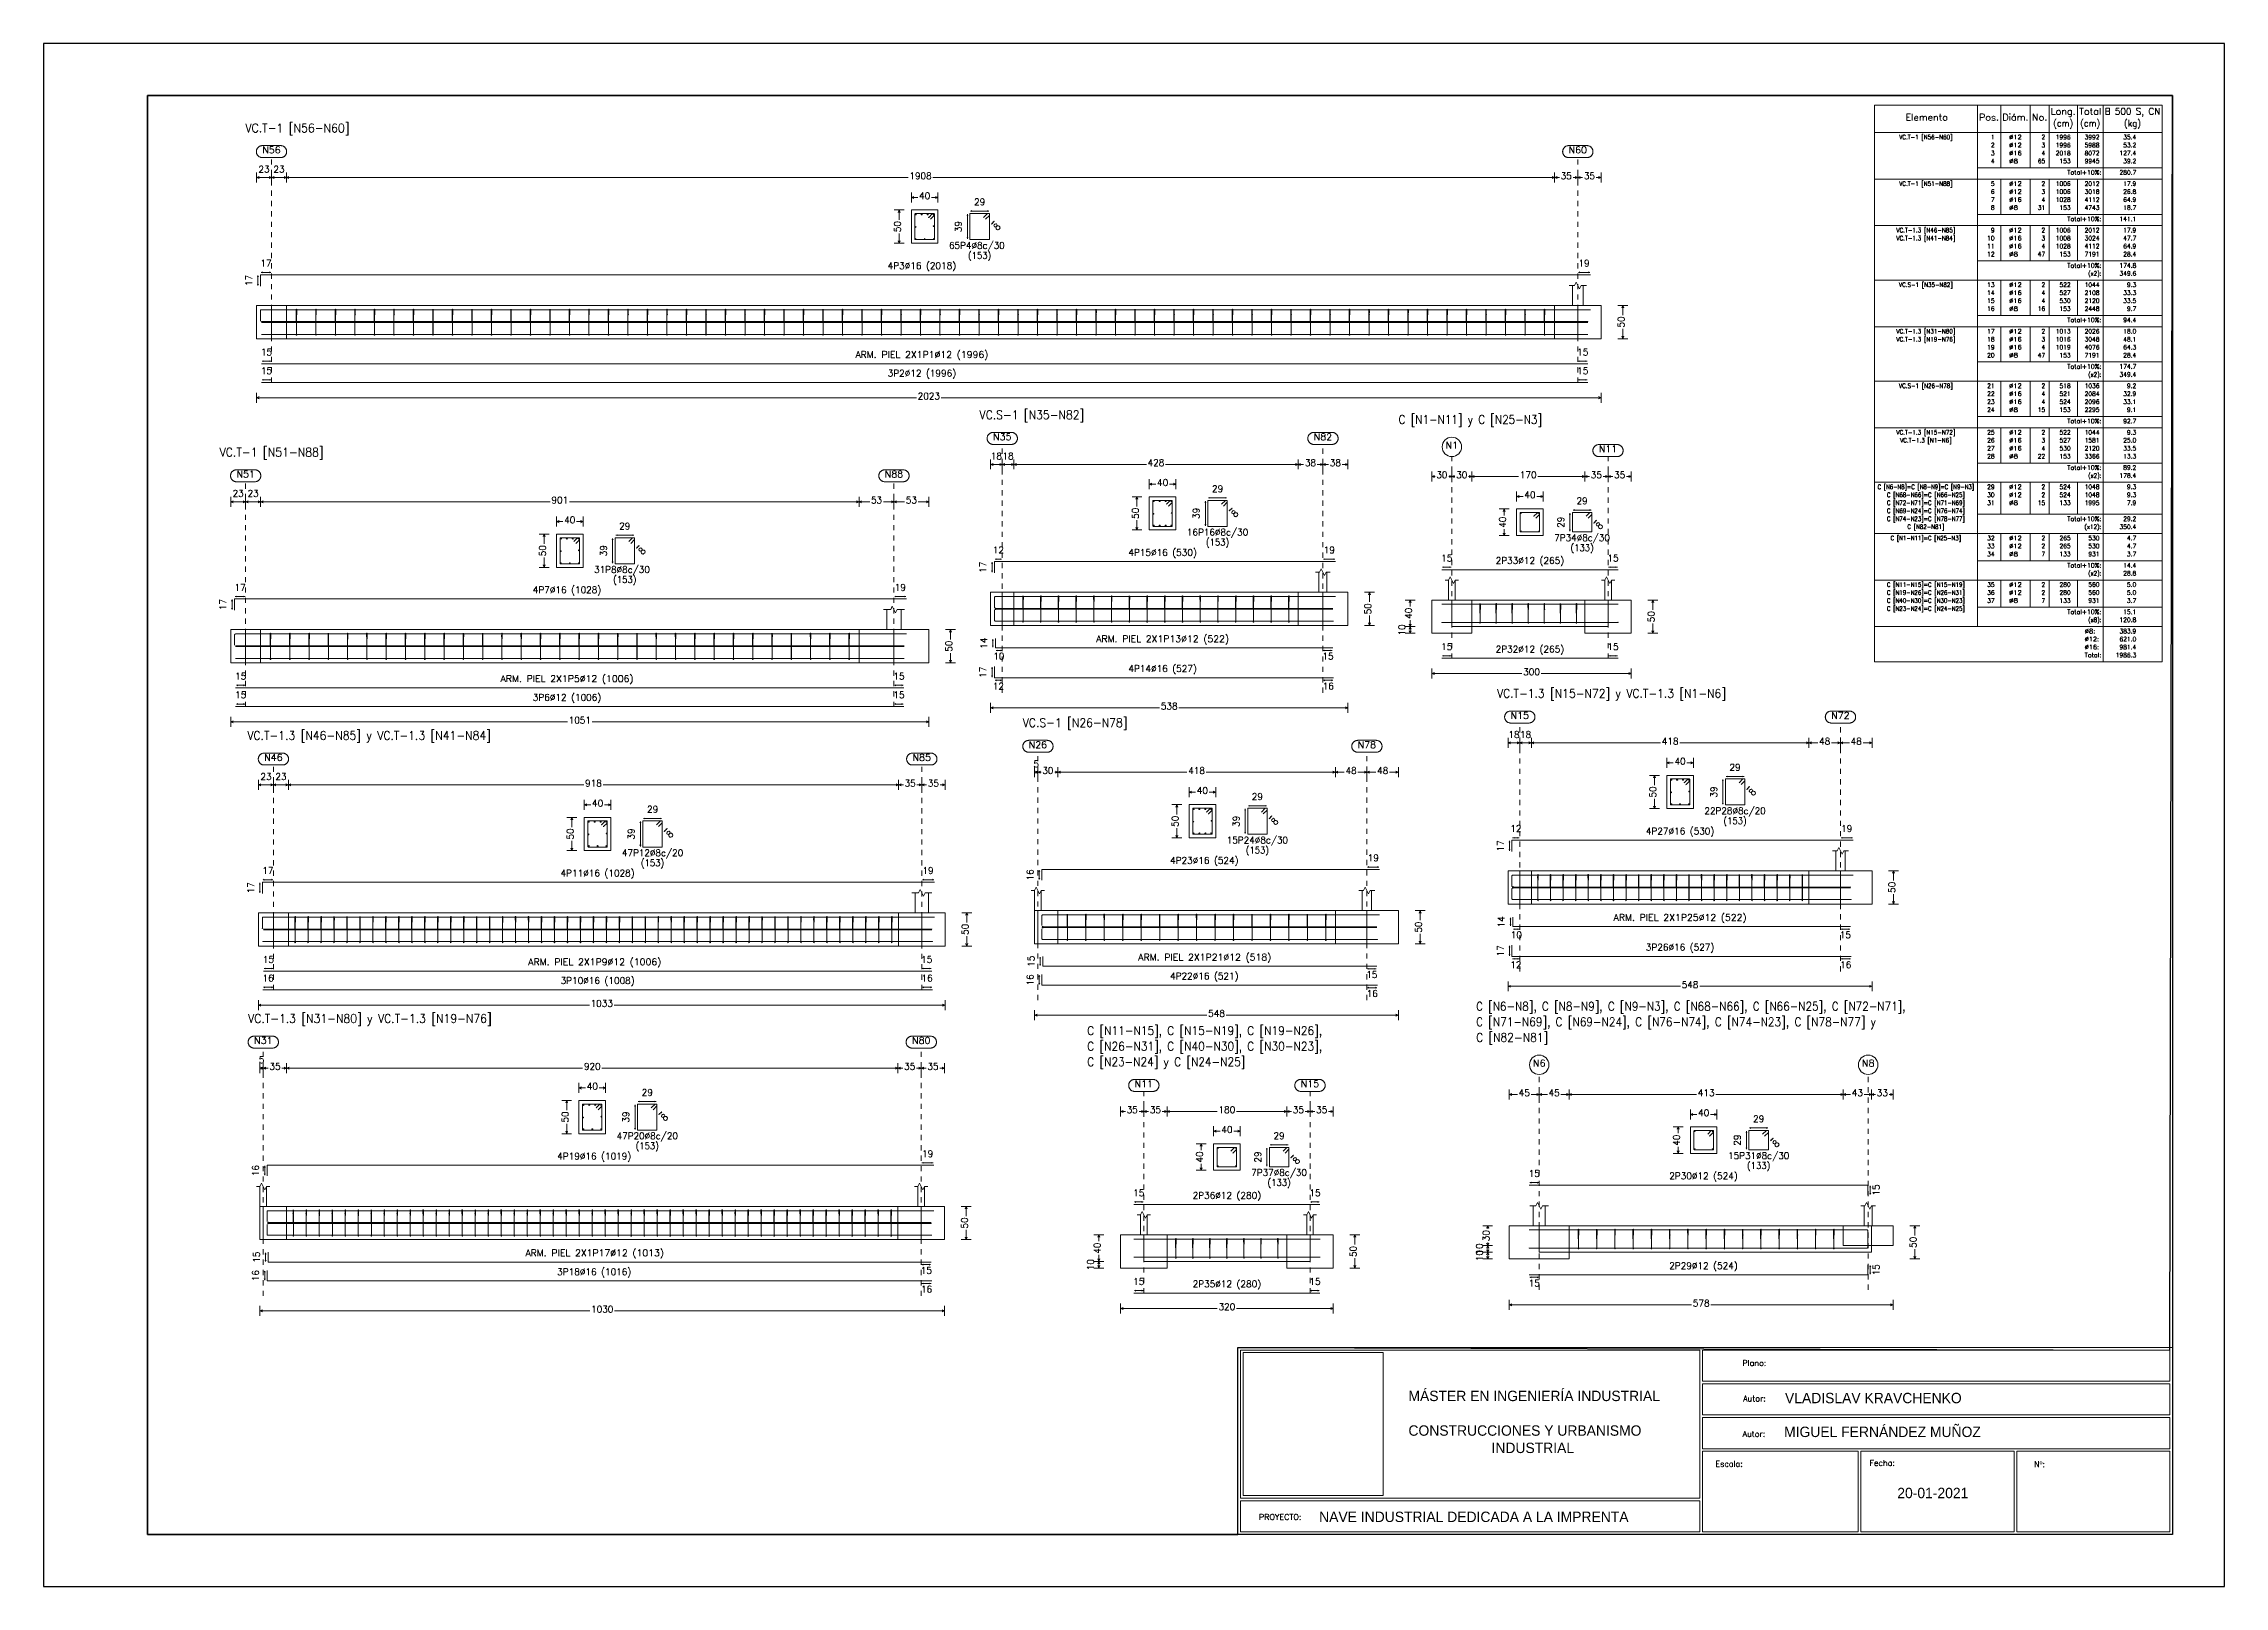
# Model space of a CAD drawing. Header units: millimetres. Extents: x -252 to 259, y -4 to 137.
# Drawn here: x 216.68 to 258.68, y 23.3 to 53 of the extents above; entities that cross this region are included whole.
import ezdxf
from ezdxf.enums import TextEntityAlignment as Align

# ---------------------------------------------------------------- set-up
doc = ezdxf.new("R2010")
doc.units = ezdxf.units.MM
doc.linetypes.add('CYPE_PUNTO', pattern=[0.075, 0, -0.075])
doc.layers.get('0').update_dxf_attribs({"lineweight": 0})
for name, color, linetype, lineweight in [('CIM_COTAS', 2, 'Continuous', 0), ('CIM_DIB_ARMADOS', 4, 'Continuous', 0), ('CIM_GEOMETRIA', 2, 'Continuous', 0), ('CIM_REFEREN', 2, 'Continuous', 0), ('CIM_TXT_ARMADOS', 3, 'Continuous', 0), ('TABLAS', 1, 'Continuous', 0), ('TEXTO_TABLAS', 1, 'Continuous', 0)]:
    doc.layers.add(name, color=color, linetype=linetype, lineweight=lineweight)
doc.layers.add('VG', color=7, linetype='Continuous')
doc.styles.add('CYPETXT', font='romans__.ttf', dxfattribs={"height": 0.2})

# ---------------------------------------------------------------- blocks, each defined once
blk = doc.blocks.new('PLANTILLA')
for p, q in [((72903.71, 49199.611), (72885.71, 49199.611)), ((72885.71, 49199.611), (72885.71, 49196.011)), ((72885.76, 49196.711), (72885.76, 49199.561)), ((72885.76, 49199.561), (72894.61, 49199.561)), ((72885.81, 49199.511), (72888.51, 49199.511)), ((72885.81, 49199.511), (72885.81, 49196.761)), ((72888.51, 49196.761), (72888.51, 49199.511)), ((72894.61, 49199.561), (72894.61, 49198.911)), ((72894.66, 49199.561), (72903.66, 49199.561)), ((72894.66, 49198.961), (72894.66, 49199.561)), ((72903.66, 49199.561), (72903.66, 49198.961)), ((72903.71, 49196.011), (72903.71, 49199.611)), ((72894.61, 49198.911), (72894.61, 49198.261)), ((72903.66, 49198.961), (72894.66, 49198.961)), ((72894.66, 49198.911), (72903.66, 49198.911)), ((72894.66, 49198.311), (72894.66, 49198.911)), ((72903.66, 49198.911), (72903.66, 49198.311)), ((72894.61, 49198.261), (72894.61, 49197.611)), ((72903.66, 49198.311), (72894.66, 49198.311)), ((72894.66, 49198.261), (72903.66, 49198.261)), ((72894.66, 49197.661), (72894.66, 49198.261)), ((72903.66, 49198.261), (72903.66, 49197.661)), ((72894.61, 49197.611), (72894.61, 49196.711)), ((72903.66, 49197.661), (72894.66, 49197.661)), ((72894.66, 49197.611), (72897.66, 49197.611)), ((72894.66, 49197.611), (72894.66, 49196.061)), ((72897.66, 49196.061), (72897.66, 49197.611)), ((72897.71, 49197.611), (72900.66, 49197.611)), ((72897.71, 49196.061), (72897.71, 49197.611)), ((72900.66, 49196.061), (72900.66, 49197.611)), ((72900.71, 49197.611), (72903.66, 49197.611)), ((72900.71, 49196.061), (72900.71, 49197.611)), ((72903.66, 49197.611), (72903.66, 49196.061)), ((72885.76, 49196.711), (72894.61, 49196.711)), ((72885.81, 49196.761), (72888.51, 49196.761)), ((72885.76, 49196.061), (72885.76, 49196.661)), ((72894.61, 49196.661), (72885.76, 49196.661)), ((72894.61, 49196.661), (72894.61, 49196.061)), ((72885.71, 49196.011), (72903.71, 49196.011)), ((72894.61, 49196.061), (72885.76, 49196.061)), ((72897.66, 49196.061), (72894.66, 49196.061)), ((72900.66, 49196.061), (72897.71, 49196.061)), ((72903.66, 49196.061), (72900.71, 49196.061))]:
    blk.add_line(p, q)
at = {"layer": 'VG'}
for p, q in [((72904.71, 49224.711), (72862.71, 49224.711)), ((72862.71, 49224.711), (72862.71, 49195.011)), ((72904.71, 49195.011), (72904.71, 49224.711)), ((72864.71, 49196.011), (72864.71, 49223.711)), ((72864.71, 49223.711), (72903.71, 49223.711)), ((72903.71, 49223.711), (72903.71, 49196.011)), ((72903.71, 49196.011), (72864.71, 49196.011)), ((72862.71, 49195.011), (72904.71, 49195.011))]:
    blk.add_line(p, q, dxfattribs=at)
blk.add_lwpolyline([(72864.71, 49223.711), (72864.71, 49196.011), (72885.71, 49196.011), (72885.71, 49199.611), (72903.66, 49199.561), (72903.71, 49223.711), (72864.71, 49223.711)], close=True, dxfattribs=at)
at = {"char_height": 0.11204, "attachment_point": 1}
for s, insert in [('{\\Fsimplex8|c0;Plano:}', (72895.427, 49199.367)), ('{\\Fsimplex8|c0;Autor:}', (72895.441, 49198.685)), ('{\\Fsimplex8|c0;Autor:}', (72895.43, 49198.002)), ('{\\Fsimplex8|c0;Escala:}', (72894.907, 49197.426)), ('{\\Fsimplex8|c0;Fecha:}', (72897.875, 49197.443)), ('{\\Fsimplex8|c0;Nº:}', (72901.047, 49197.419)), ('{\\Fsimplex8|c0;PROYECTO:}', (72886.117, 49196.403))]:
    blk.add_mtext(s, dxfattribs=dict(at, insert=insert))
at = {"char_height": 0.2, "attachment_point": 1}
for s, width, insert in [('MÁSTER EN INGENIERÍA INDUSTRIAL\\P\\PCONSTRUCCIONES Y URBANISMO\\P^I^IINDUSTRIAL', 5.52485, (72888.996, 49198.778)), ('VLADISLAV KRAVCHENKO', 6.14205, (72896.248, 49198.737)), ('MIGUEL FERNÁNDEZ MUÑOZ', 6.14205, (72896.231, 49198.086)), ('20-01-2021', 2.08938, (72898.411, 49196.909)), ('NAVE INDUSTRIAL DEDICADA A LA IMPRENTA', 6.85352, (72887.276, 49196.45))]:
    blk.add_mtext_dynamic_manual_height_columns(s, width=width, gutter_width=1, heights=[0], dxfattribs=dict(at, insert=insert))

msp = doc.modelspace()

# ---------------------------------------------------------------- hatches: boundary and pattern name
at = {"layer": 'CIM_DIB_ARMADOS'}
h = msp.add_hatch(color=256, dxfattribs=at)
edge = h.paths.add_edge_path()
edge.add_arc((233.723, 49.653), 0.00102, 0, 360)
h = msp.add_hatch(color=256, dxfattribs=at)
edge = h.paths.add_edge_path()
edge.add_arc((233.76, 49.616), 0.00102, 0, 360)
h = msp.add_hatch(color=256, dxfattribs=at)
edge = h.paths.add_edge_path()
edge.add_arc((220.853, 47.658), 0.00102, 0, 360)
h = msp.add_hatch(color=256, dxfattribs=at)
edge = h.paths.add_edge_path()
edge.add_arc((220.875, 47.645), 0.00102, 0, 360)
h = msp.add_hatch(color=256, dxfattribs=at)
edge = h.paths.add_edge_path()
edge.add_arc((220.875, 47.63), 0.00102, 0, 360)
h = msp.add_hatch(color=256, dxfattribs=at)
edge = h.paths.add_edge_path()
edge.add_arc((221.542, 47.816), 0.00102, 0, 360)
h = msp.add_hatch(color=256, dxfattribs=at)
edge = h.paths.add_edge_path()
edge.add_arc((221.553, 47.779), 0.00102, 0, 360)
h = msp.add_hatch(color=256, dxfattribs=at)
edge = h.paths.add_edge_path()
edge.add_arc((221.917, 47.816), 0.00102, 0, 360)
h = msp.add_hatch(color=256, dxfattribs=at)
edge = h.paths.add_edge_path()
edge.add_arc((221.928, 47.779), 0.00102, 0, 360)
h = msp.add_hatch(color=256, dxfattribs=at)
edge = h.paths.add_edge_path()
edge.add_arc((222.293, 47.816), 0.00102, 0, 360)
h = msp.add_hatch(color=256, dxfattribs=at)
edge = h.paths.add_edge_path()
edge.add_arc((222.304, 47.779), 0.00102, 0, 360)
h = msp.add_hatch(color=256, dxfattribs=at)
edge = h.paths.add_edge_path()
edge.add_arc((222.668, 47.816), 0.00102, 0, 360)
h = msp.add_hatch(color=256, dxfattribs=at)
edge = h.paths.add_edge_path()
edge.add_arc((222.68, 47.779), 0.00102, 0, 360)
h = msp.add_hatch(color=256, dxfattribs=at)
edge = h.paths.add_edge_path()
edge.add_arc((223.044, 47.816), 0.00102, 0, 360)
h = msp.add_hatch(color=256, dxfattribs=at)
edge = h.paths.add_edge_path()
edge.add_arc((223.055, 47.779), 0.00102, 0, 360)
h = msp.add_hatch(color=256, dxfattribs=at)
edge = h.paths.add_edge_path()
edge.add_arc((223.42, 47.816), 0.00102, 0, 360)
h = msp.add_hatch(color=256, dxfattribs=at)
edge = h.paths.add_edge_path()
edge.add_arc((223.431, 47.779), 0.00102, 0, 360)
h = msp.add_hatch(color=256, dxfattribs=at)
edge = h.paths.add_edge_path()
edge.add_arc((223.795, 47.816), 0.00102, 0, 360)
h = msp.add_hatch(color=256, dxfattribs=at)
edge = h.paths.add_edge_path()
edge.add_arc((223.806, 47.779), 0.00102, 0, 360)
h = msp.add_hatch(color=256, dxfattribs=at)
edge = h.paths.add_edge_path()
edge.add_arc((224.171, 47.816), 0.00102, 0, 360)
h = msp.add_hatch(color=256, dxfattribs=at)
edge = h.paths.add_edge_path()
edge.add_arc((224.182, 47.779), 0.00102, 0, 360)
h = msp.add_hatch(color=256, dxfattribs=at)
edge = h.paths.add_edge_path()
edge.add_arc((224.546, 47.816), 0.00102, 0, 360)
h = msp.add_hatch(color=256, dxfattribs=at)
edge = h.paths.add_edge_path()
edge.add_arc((224.557, 47.779), 0.00102, 0, 360)
h = msp.add_hatch(color=256, dxfattribs=at)
edge = h.paths.add_edge_path()
edge.add_arc((224.922, 47.816), 0.00102, 0, 360)
h = msp.add_hatch(color=256, dxfattribs=at)
edge = h.paths.add_edge_path()
edge.add_arc((224.933, 47.779), 0.00102, 0, 360)
h = msp.add_hatch(color=256, dxfattribs=at)
edge = h.paths.add_edge_path()
edge.add_arc((225.297, 47.816), 0.00102, 0, 360)
h = msp.add_hatch(color=256, dxfattribs=at)
edge = h.paths.add_edge_path()
edge.add_arc((225.309, 47.779), 0.00102, 0, 360)
h = msp.add_hatch(color=256, dxfattribs=at)
edge = h.paths.add_edge_path()
edge.add_arc((225.673, 47.816), 0.00102, 0, 360)
h = msp.add_hatch(color=256, dxfattribs=at)
edge = h.paths.add_edge_path()
edge.add_arc((225.684, 47.779), 0.00102, 0, 360)
h = msp.add_hatch(color=256, dxfattribs=at)
edge = h.paths.add_edge_path()
edge.add_arc((226.049, 47.816), 0.00102, 0, 360)
h = msp.add_hatch(color=256, dxfattribs=at)
edge = h.paths.add_edge_path()
edge.add_arc((226.06, 47.779), 0.00102, 0, 360)
h = msp.add_hatch(color=256, dxfattribs=at)
edge = h.paths.add_edge_path()
edge.add_arc((226.424, 47.816), 0.00102, 0, 360)
h = msp.add_hatch(color=256, dxfattribs=at)
edge = h.paths.add_edge_path()
edge.add_arc((226.435, 47.779), 0.00102, 0, 360)
h = msp.add_hatch(color=256, dxfattribs=at)
edge = h.paths.add_edge_path()
edge.add_arc((226.8, 47.816), 0.00102, 0, 360)
h = msp.add_hatch(color=256, dxfattribs=at)
edge = h.paths.add_edge_path()
edge.add_arc((226.811, 47.779), 0.00102, 0, 360)
h = msp.add_hatch(color=256, dxfattribs=at)
edge = h.paths.add_edge_path()
edge.add_arc((227.175, 47.816), 0.00102, 0, 360)
h = msp.add_hatch(color=256, dxfattribs=at)
edge = h.paths.add_edge_path()
edge.add_arc((227.186, 47.779), 0.00102, 0, 360)
h = msp.add_hatch(color=256, dxfattribs=at)
edge = h.paths.add_edge_path()
edge.add_arc((227.551, 47.816), 0.00102, 0, 360)
h = msp.add_hatch(color=256, dxfattribs=at)
edge = h.paths.add_edge_path()
edge.add_arc((227.562, 47.779), 0.00102, 0, 360)
h = msp.add_hatch(color=256, dxfattribs=at)
edge = h.paths.add_edge_path()
edge.add_arc((227.926, 47.816), 0.00102, 0, 360)
h = msp.add_hatch(color=256, dxfattribs=at)
edge = h.paths.add_edge_path()
edge.add_arc((227.938, 47.779), 0.00102, 0, 360)
h = msp.add_hatch(color=256, dxfattribs=at)
edge = h.paths.add_edge_path()
edge.add_arc((228.302, 47.816), 0.00102, 0, 360)
h = msp.add_hatch(color=256, dxfattribs=at)
edge = h.paths.add_edge_path()
edge.add_arc((228.313, 47.779), 0.00102, 0, 360)
h = msp.add_hatch(color=256, dxfattribs=at)
edge = h.paths.add_edge_path()
edge.add_arc((228.678, 47.816), 0.00102, 0, 360)
h = msp.add_hatch(color=256, dxfattribs=at)
edge = h.paths.add_edge_path()
edge.add_arc((228.689, 47.779), 0.00102, 0, 360)
h = msp.add_hatch(color=256, dxfattribs=at)
edge = h.paths.add_edge_path()
edge.add_arc((229.053, 47.816), 0.00102, 0, 360)
h = msp.add_hatch(color=256, dxfattribs=at)
edge = h.paths.add_edge_path()
edge.add_arc((229.064, 47.779), 0.00102, 0, 360)
h = msp.add_hatch(color=256, dxfattribs=at)
edge = h.paths.add_edge_path()
edge.add_arc((229.429, 47.816), 0.00102, 0, 360)
h = msp.add_hatch(color=256, dxfattribs=at)
edge = h.paths.add_edge_path()
edge.add_arc((229.44, 47.779), 0.00102, 0, 360)
h = msp.add_hatch(color=256, dxfattribs=at)
edge = h.paths.add_edge_path()
edge.add_arc((229.804, 47.816), 0.00102, 0, 360)
h = msp.add_hatch(color=256, dxfattribs=at)
edge = h.paths.add_edge_path()
edge.add_arc((229.815, 47.779), 0.00102, 0, 360)
h = msp.add_hatch(color=256, dxfattribs=at)
edge = h.paths.add_edge_path()
edge.add_arc((230.18, 47.816), 0.00102, 0, 360)
h = msp.add_hatch(color=256, dxfattribs=at)
edge = h.paths.add_edge_path()
edge.add_arc((230.191, 47.779), 0.00102, 0, 360)
h = msp.add_hatch(color=256, dxfattribs=at)
edge = h.paths.add_edge_path()
edge.add_arc((230.555, 47.816), 0.00102, 0, 360)
h = msp.add_hatch(color=256, dxfattribs=at)
edge = h.paths.add_edge_path()
edge.add_arc((230.567, 47.779), 0.00102, 0, 360)
h = msp.add_hatch(color=256, dxfattribs=at)
edge = h.paths.add_edge_path()
edge.add_arc((230.931, 47.816), 0.00102, 0, 360)
h = msp.add_hatch(color=256, dxfattribs=at)
edge = h.paths.add_edge_path()
edge.add_arc((230.942, 47.779), 0.00102, 0, 360)
h = msp.add_hatch(color=256, dxfattribs=at)
edge = h.paths.add_edge_path()
edge.add_arc((231.307, 47.816), 0.00102, 0, 360)
h = msp.add_hatch(color=256, dxfattribs=at)
edge = h.paths.add_edge_path()
edge.add_arc((231.318, 47.779), 0.00102, 0, 360)
h = msp.add_hatch(color=256, dxfattribs=at)
edge = h.paths.add_edge_path()
edge.add_arc((231.682, 47.816), 0.00102, 0, 360)
h = msp.add_hatch(color=256, dxfattribs=at)
edge = h.paths.add_edge_path()
edge.add_arc((231.693, 47.779), 0.00102, 0, 360)
h = msp.add_hatch(color=256, dxfattribs=at)
edge = h.paths.add_edge_path()
edge.add_arc((232.058, 47.816), 0.00102, 0, 360)
h = msp.add_hatch(color=256, dxfattribs=at)
edge = h.paths.add_edge_path()
edge.add_arc((232.069, 47.779), 0.00102, 0, 360)
h = msp.add_hatch(color=256, dxfattribs=at)
edge = h.paths.add_edge_path()
edge.add_arc((232.433, 47.816), 0.00102, 0, 360)
h = msp.add_hatch(color=256, dxfattribs=at)
edge = h.paths.add_edge_path()
edge.add_arc((232.444, 47.779), 0.00102, 0, 360)
h = msp.add_hatch(color=256, dxfattribs=at)
edge = h.paths.add_edge_path()
edge.add_arc((232.809, 47.816), 0.00102, 0, 360)
h = msp.add_hatch(color=256, dxfattribs=at)
edge = h.paths.add_edge_path()
edge.add_arc((232.82, 47.779), 0.00102, 0, 360)
h = msp.add_hatch(color=256, dxfattribs=at)
edge = h.paths.add_edge_path()
edge.add_arc((233.184, 47.816), 0.00102, 0, 360)
h = msp.add_hatch(color=256, dxfattribs=at)
edge = h.paths.add_edge_path()
edge.add_arc((233.196, 47.779), 0.00102, 0, 360)
h = msp.add_hatch(color=256, dxfattribs=at)
edge = h.paths.add_edge_path()
edge.add_arc((233.56, 47.816), 0.00102, 0, 360)
h = msp.add_hatch(color=256, dxfattribs=at)
edge = h.paths.add_edge_path()
edge.add_arc((233.571, 47.779), 0.00102, 0, 360)
h = msp.add_hatch(color=256, dxfattribs=at)
edge = h.paths.add_edge_path()
edge.add_arc((233.936, 47.816), 0.00102, 0, 360)
h = msp.add_hatch(color=256, dxfattribs=at)
edge = h.paths.add_edge_path()
edge.add_arc((233.947, 47.779), 0.00102, 0, 360)
h = msp.add_hatch(color=256, dxfattribs=at)
edge = h.paths.add_edge_path()
edge.add_arc((234.311, 47.816), 0.00102, 0, 360)
h = msp.add_hatch(color=256, dxfattribs=at)
edge = h.paths.add_edge_path()
edge.add_arc((234.322, 47.779), 0.00102, 0, 360)
h = msp.add_hatch(color=256, dxfattribs=at)
edge = h.paths.add_edge_path()
edge.add_arc((234.687, 47.816), 0.00102, 0, 360)
h = msp.add_hatch(color=256, dxfattribs=at)
edge = h.paths.add_edge_path()
edge.add_arc((234.698, 47.779), 0.00102, 0, 360)
h = msp.add_hatch(color=256, dxfattribs=at)
edge = h.paths.add_edge_path()
edge.add_arc((235.062, 47.816), 0.00102, 0, 360)
h = msp.add_hatch(color=256, dxfattribs=at)
edge = h.paths.add_edge_path()
edge.add_arc((235.073, 47.779), 0.00102, 0, 360)
h = msp.add_hatch(color=256, dxfattribs=at)
edge = h.paths.add_edge_path()
edge.add_arc((235.438, 47.816), 0.00102, 0, 360)
h = msp.add_hatch(color=256, dxfattribs=at)
edge = h.paths.add_edge_path()
edge.add_arc((235.449, 47.779), 0.00102, 0, 360)
h = msp.add_hatch(color=256, dxfattribs=at)
edge = h.paths.add_edge_path()
edge.add_arc((235.813, 47.816), 0.00102, 0, 360)
h = msp.add_hatch(color=256, dxfattribs=at)
edge = h.paths.add_edge_path()
edge.add_arc((235.825, 47.779), 0.00102, 0, 360)
h = msp.add_hatch(color=256, dxfattribs=at)
edge = h.paths.add_edge_path()
edge.add_arc((236.189, 47.816), 0.00102, 0, 360)
h = msp.add_hatch(color=256, dxfattribs=at)
edge = h.paths.add_edge_path()
edge.add_arc((236.2, 47.779), 0.00102, 0, 360)
h = msp.add_hatch(color=256, dxfattribs=at)
edge = h.paths.add_edge_path()
edge.add_arc((236.565, 47.816), 0.00102, 0, 360)
h = msp.add_hatch(color=256, dxfattribs=at)
edge = h.paths.add_edge_path()
edge.add_arc((236.576, 47.779), 0.00102, 0, 360)
h = msp.add_hatch(color=256, dxfattribs=at)
edge = h.paths.add_edge_path()
edge.add_arc((236.94, 47.816), 0.00102, 0, 360)
h = msp.add_hatch(color=256, dxfattribs=at)
edge = h.paths.add_edge_path()
edge.add_arc((236.951, 47.779), 0.00102, 0, 360)
h = msp.add_hatch(color=256, dxfattribs=at)
edge = h.paths.add_edge_path()
edge.add_arc((237.316, 47.816), 0.00102, 0, 360)
h = msp.add_hatch(color=256, dxfattribs=at)
edge = h.paths.add_edge_path()
edge.add_arc((237.327, 47.779), 0.00102, 0, 360)
h = msp.add_hatch(color=256, dxfattribs=at)
edge = h.paths.add_edge_path()
edge.add_arc((237.691, 47.816), 0.00102, 0, 360)
h = msp.add_hatch(color=256, dxfattribs=at)
edge = h.paths.add_edge_path()
edge.add_arc((237.702, 47.779), 0.00102, 0, 360)
h = msp.add_hatch(color=256, dxfattribs=at)
edge = h.paths.add_edge_path()
edge.add_arc((238.067, 47.816), 0.00102, 0, 360)
h = msp.add_hatch(color=256, dxfattribs=at)
edge = h.paths.add_edge_path()
edge.add_arc((238.078, 47.779), 0.00102, 0, 360)
h = msp.add_hatch(color=256, dxfattribs=at)
edge = h.paths.add_edge_path()
edge.add_arc((238.442, 47.816), 0.00102, 0, 360)
h = msp.add_hatch(color=256, dxfattribs=at)
edge = h.paths.add_edge_path()
edge.add_arc((238.454, 47.779), 0.00102, 0, 360)
h = msp.add_hatch(color=256, dxfattribs=at)
edge = h.paths.add_edge_path()
edge.add_arc((238.818, 47.816), 0.00102, 0, 360)
h = msp.add_hatch(color=256, dxfattribs=at)
edge = h.paths.add_edge_path()
edge.add_arc((238.829, 47.779), 0.00102, 0, 360)
h = msp.add_hatch(color=256, dxfattribs=at)
edge = h.paths.add_edge_path()
edge.add_arc((239.194, 47.816), 0.00102, 0, 360)
h = msp.add_hatch(color=256, dxfattribs=at)
edge = h.paths.add_edge_path()
edge.add_arc((239.205, 47.779), 0.00102, 0, 360)
h = msp.add_hatch(color=256, dxfattribs=at)
edge = h.paths.add_edge_path()
edge.add_arc((239.569, 47.816), 0.00102, 0, 360)
h = msp.add_hatch(color=256, dxfattribs=at)
edge = h.paths.add_edge_path()
edge.add_arc((239.58, 47.779), 0.00102, 0, 360)
h = msp.add_hatch(color=256, dxfattribs=at)
edge = h.paths.add_edge_path()
edge.add_arc((239.945, 47.816), 0.00102, 0, 360)
h = msp.add_hatch(color=256, dxfattribs=at)
edge = h.paths.add_edge_path()
edge.add_arc((239.956, 47.779), 0.00102, 0, 360)
h = msp.add_hatch(color=256, dxfattribs=at)
edge = h.paths.add_edge_path()
edge.add_arc((240.32, 47.816), 0.00102, 0, 360)
h = msp.add_hatch(color=256, dxfattribs=at)
edge = h.paths.add_edge_path()
edge.add_arc((240.331, 47.779), 0.00102, 0, 360)
h = msp.add_hatch(color=256, dxfattribs=at)
edge = h.paths.add_edge_path()
edge.add_arc((240.696, 47.816), 0.00102, 0, 360)
h = msp.add_hatch(color=256, dxfattribs=at)
edge = h.paths.add_edge_path()
edge.add_arc((240.707, 47.779), 0.00102, 0, 360)
h = msp.add_hatch(color=256, dxfattribs=at)
edge = h.paths.add_edge_path()
edge.add_arc((241.071, 47.816), 0.00102, 0, 360)
h = msp.add_hatch(color=256, dxfattribs=at)
edge = h.paths.add_edge_path()
edge.add_arc((241.083, 47.779), 0.00102, 0, 360)
h = msp.add_hatch(color=256, dxfattribs=at)
edge = h.paths.add_edge_path()
edge.add_arc((241.447, 47.816), 0.00102, 0, 360)
h = msp.add_hatch(color=256, dxfattribs=at)
edge = h.paths.add_edge_path()
edge.add_arc((241.458, 47.779), 0.00102, 0, 360)
h = msp.add_hatch(color=256, dxfattribs=at)
edge = h.paths.add_edge_path()
edge.add_arc((241.823, 47.816), 0.00102, 0, 360)
h = msp.add_hatch(color=256, dxfattribs=at)
edge = h.paths.add_edge_path()
edge.add_arc((241.834, 47.779), 0.00102, 0, 360)
h = msp.add_hatch(color=256, dxfattribs=at)
edge = h.paths.add_edge_path()
edge.add_arc((242.198, 47.816), 0.00102, 0, 360)
h = msp.add_hatch(color=256, dxfattribs=at)
edge = h.paths.add_edge_path()
edge.add_arc((242.209, 47.779), 0.00102, 0, 360)
h = msp.add_hatch(color=256, dxfattribs=at)
edge = h.paths.add_edge_path()
edge.add_arc((242.574, 47.816), 0.00102, 0, 360)
h = msp.add_hatch(color=256, dxfattribs=at)
edge = h.paths.add_edge_path()
edge.add_arc((242.585, 47.779), 0.00102, 0, 360)
h = msp.add_hatch(color=256, dxfattribs=at)
edge = h.paths.add_edge_path()
edge.add_arc((242.949, 47.816), 0.00102, 0, 360)
h = msp.add_hatch(color=256, dxfattribs=at)
edge = h.paths.add_edge_path()
edge.add_arc((242.96, 47.779), 0.00102, 0, 360)
h = msp.add_hatch(color=256, dxfattribs=at)
edge = h.paths.add_edge_path()
edge.add_arc((243.325, 47.816), 0.00102, 0, 360)
h = msp.add_hatch(color=256, dxfattribs=at)
edge = h.paths.add_edge_path()
edge.add_arc((243.336, 47.779), 0.00102, 0, 360)
h = msp.add_hatch(color=256, dxfattribs=at)
edge = h.paths.add_edge_path()
edge.add_arc((243.7, 47.816), 0.00102, 0, 360)
h = msp.add_hatch(color=256, dxfattribs=at)
edge = h.paths.add_edge_path()
edge.add_arc((243.712, 47.779), 0.00102, 0, 360)
h = msp.add_hatch(color=256, dxfattribs=at)
edge = h.paths.add_edge_path()
edge.add_arc((244.076, 47.816), 0.00102, 0, 360)
h = msp.add_hatch(color=256, dxfattribs=at)
edge = h.paths.add_edge_path()
edge.add_arc((244.087, 47.779), 0.00102, 0, 360)
h = msp.add_hatch(color=256, dxfattribs=at)
edge = h.paths.add_edge_path()
edge.add_arc((244.452, 47.816), 0.00102, 0, 360)
h = msp.add_hatch(color=256, dxfattribs=at)
edge = h.paths.add_edge_path()
edge.add_arc((244.463, 47.779), 0.00102, 0, 360)
h = msp.add_hatch(color=256, dxfattribs=at)
edge = h.paths.add_edge_path()
edge.add_arc((244.827, 47.816), 0.00102, 0, 360)
h = msp.add_hatch(color=256, dxfattribs=at)
edge = h.paths.add_edge_path()
edge.add_arc((244.838, 47.779), 0.00102, 0, 360)
h = msp.add_hatch(color=256, dxfattribs=at)
edge = h.paths.add_edge_path()
edge.add_arc((245.203, 47.816), 0.00102, 0, 360)
h = msp.add_hatch(color=256, dxfattribs=at)
edge = h.paths.add_edge_path()
edge.add_arc((245.214, 47.779), 0.00102, 0, 360)
h = msp.add_hatch(color=256, dxfattribs=at)
edge = h.paths.add_edge_path()
edge.add_arc((245.578, 47.816), 0.00102, 0, 360)
h = msp.add_hatch(color=256, dxfattribs=at)
edge = h.paths.add_edge_path()
edge.add_arc((245.589, 47.779), 0.00102, 0, 360)
h = msp.add_hatch(color=256, dxfattribs=at)
edge = h.paths.add_edge_path()
edge.add_arc((246.417, 47.645), 0.00102, 0, 360)
h = msp.add_hatch(color=256, dxfattribs=at)
edge = h.paths.add_edge_path()
edge.add_arc((246.417, 47.63), 0.00102, 0, 360)
h = msp.add_hatch(color=256, dxfattribs=at)
edge = h.paths.add_edge_path()
edge.add_arc((246.468, 47.873), 0.00102, 0, 360)
h = msp.add_hatch(color=256, dxfattribs=at)
edge = h.paths.add_edge_path()
edge.add_arc((220.875, 47.399), 0.00102, 0, 360)
h = msp.add_hatch(color=256, dxfattribs=at)
edge = h.paths.add_edge_path()
edge.add_arc((246.417, 47.399), 0.00102, 0, 360)
h = msp.add_hatch(color=256, dxfattribs=at)
edge = h.paths.add_edge_path()
edge.add_arc((238.306, 44.132), 0.00102, 0, 360)
h = msp.add_hatch(color=256, dxfattribs=at)
edge = h.paths.add_edge_path()
edge.add_arc((238.343, 44.095), 0.00102, 0, 360)
h = msp.add_hatch(color=256, dxfattribs=at)
edge = h.paths.add_edge_path()
edge.add_arc((245.38, 43.898), 0.00102, 0, 360)
h = msp.add_hatch(color=256, dxfattribs=at)
edge = h.paths.add_edge_path()
edge.add_arc((245.417, 43.861), 0.00102, 0, 360)
h = msp.add_hatch(color=256, dxfattribs=at)
edge = h.paths.add_edge_path()
edge.add_arc((226.889, 43.413), 0.00102, 0, 360)
h = msp.add_hatch(color=256, dxfattribs=at)
edge = h.paths.add_edge_path()
edge.add_arc((226.926, 43.376), 0.00102, 0, 360)
h = msp.add_hatch(color=256, dxfattribs=at)
edge = h.paths.add_edge_path()
edge.add_arc((234.991, 42.137), 0.00102, 0, 360)
h = msp.add_hatch(color=256, dxfattribs=at)
edge = h.paths.add_edge_path()
edge.add_arc((234.991, 42.096), 0.00102, 0, 360)
h = msp.add_hatch(color=256, dxfattribs=at)
edge = h.paths.add_edge_path()
edge.add_arc((235.008, 42.124), 0.00102, 0, 360)
h = msp.add_hatch(color=256, dxfattribs=at)
edge = h.paths.add_edge_path()
edge.add_arc((235.008, 42.109), 0.00102, 0, 360)
h = msp.add_hatch(color=256, dxfattribs=at)
edge = h.paths.add_edge_path()
edge.add_arc((235.534, 42.295), 0.00102, 0, 360)
h = msp.add_hatch(color=256, dxfattribs=at)
edge = h.paths.add_edge_path()
edge.add_arc((235.545, 42.258), 0.00102, 0, 360)
h = msp.add_hatch(color=256, dxfattribs=at)
edge = h.paths.add_edge_path()
edge.add_arc((235.876, 42.295), 0.00102, 0, 360)
h = msp.add_hatch(color=256, dxfattribs=at)
edge = h.paths.add_edge_path()
edge.add_arc((235.887, 42.258), 0.00102, 0, 360)
h = msp.add_hatch(color=256, dxfattribs=at)
edge = h.paths.add_edge_path()
edge.add_arc((236.217, 42.295), 0.00102, 0, 360)
h = msp.add_hatch(color=256, dxfattribs=at)
edge = h.paths.add_edge_path()
edge.add_arc((236.228, 42.258), 0.00102, 0, 360)
h = msp.add_hatch(color=256, dxfattribs=at)
edge = h.paths.add_edge_path()
edge.add_arc((236.558, 42.295), 0.00102, 0, 360)
h = msp.add_hatch(color=256, dxfattribs=at)
edge = h.paths.add_edge_path()
edge.add_arc((236.569, 42.258), 0.00102, 0, 360)
h = msp.add_hatch(color=256, dxfattribs=at)
edge = h.paths.add_edge_path()
edge.add_arc((236.9, 42.295), 0.00102, 0, 360)
h = msp.add_hatch(color=256, dxfattribs=at)
edge = h.paths.add_edge_path()
edge.add_arc((236.911, 42.258), 0.00102, 0, 360)
h = msp.add_hatch(color=256, dxfattribs=at)
edge = h.paths.add_edge_path()
edge.add_arc((237.241, 42.295), 0.00102, 0, 360)
h = msp.add_hatch(color=256, dxfattribs=at)
edge = h.paths.add_edge_path()
edge.add_arc((237.252, 42.258), 0.00102, 0, 360)
h = msp.add_hatch(color=256, dxfattribs=at)
edge = h.paths.add_edge_path()
edge.add_arc((237.582, 42.295), 0.00102, 0, 360)
h = msp.add_hatch(color=256, dxfattribs=at)
edge = h.paths.add_edge_path()
edge.add_arc((237.593, 42.258), 0.00102, 0, 360)
h = msp.add_hatch(color=256, dxfattribs=at)
edge = h.paths.add_edge_path()
edge.add_arc((237.924, 42.295), 0.00102, 0, 360)
h = msp.add_hatch(color=256, dxfattribs=at)
edge = h.paths.add_edge_path()
edge.add_arc((237.935, 42.258), 0.00102, 0, 360)
h = msp.add_hatch(color=256, dxfattribs=at)
edge = h.paths.add_edge_path()
edge.add_arc((238.265, 42.295), 0.00102, 0, 360)
h = msp.add_hatch(color=256, dxfattribs=at)
edge = h.paths.add_edge_path()
edge.add_arc((238.276, 42.258), 0.00102, 0, 360)
h = msp.add_hatch(color=256, dxfattribs=at)
edge = h.paths.add_edge_path()
edge.add_arc((238.606, 42.295), 0.00102, 0, 360)
h = msp.add_hatch(color=256, dxfattribs=at)
edge = h.paths.add_edge_path()
edge.add_arc((238.618, 42.258), 0.00102, 0, 360)
h = msp.add_hatch(color=256, dxfattribs=at)
edge = h.paths.add_edge_path()
edge.add_arc((238.948, 42.295), 0.00102, 0, 360)
h = msp.add_hatch(color=256, dxfattribs=at)
edge = h.paths.add_edge_path()
edge.add_arc((238.959, 42.258), 0.00102, 0, 360)
h = msp.add_hatch(color=256, dxfattribs=at)
edge = h.paths.add_edge_path()
edge.add_arc((239.289, 42.295), 0.00102, 0, 360)
h = msp.add_hatch(color=256, dxfattribs=at)
edge = h.paths.add_edge_path()
edge.add_arc((239.3, 42.258), 0.00102, 0, 360)
h = msp.add_hatch(color=256, dxfattribs=at)
edge = h.paths.add_edge_path()
edge.add_arc((239.631, 42.295), 0.00102, 0, 360)
h = msp.add_hatch(color=256, dxfattribs=at)
edge = h.paths.add_edge_path()
edge.add_arc((239.642, 42.258), 0.00102, 0, 360)
h = msp.add_hatch(color=256, dxfattribs=at)
edge = h.paths.add_edge_path()
edge.add_arc((239.972, 42.295), 0.00102, 0, 360)
h = msp.add_hatch(color=256, dxfattribs=at)
edge = h.paths.add_edge_path()
edge.add_arc((239.983, 42.258), 0.00102, 0, 360)
h = msp.add_hatch(color=256, dxfattribs=at)
edge = h.paths.add_edge_path()
edge.add_arc((240.313, 42.295), 0.00102, 0, 360)
h = msp.add_hatch(color=256, dxfattribs=at)
edge = h.paths.add_edge_path()
edge.add_arc((240.324, 42.258), 0.00102, 0, 360)
h = msp.add_hatch(color=256, dxfattribs=at)
edge = h.paths.add_edge_path()
edge.add_arc((240.655, 42.295), 0.00102, 0, 360)
h = msp.add_hatch(color=256, dxfattribs=at)
edge = h.paths.add_edge_path()
edge.add_arc((240.666, 42.258), 0.00102, 0, 360)
h = msp.add_hatch(color=256, dxfattribs=at)
edge = h.paths.add_edge_path()
edge.add_arc((241.508, 42.124), 0.00102, 0, 360)
h = msp.add_hatch(color=256, dxfattribs=at)
edge = h.paths.add_edge_path()
edge.add_arc((241.508, 42.109), 0.00102, 0, 360)
h = msp.add_hatch(color=256, dxfattribs=at)
edge = h.paths.add_edge_path()
edge.add_arc((241.559, 42.352), 0.00102, 0, 360)
h = msp.add_hatch(color=256, dxfattribs=at)
edge = h.paths.add_edge_path()
edge.add_arc((243.607, 42.204), 0.00102, 0, 360)
h = msp.add_hatch(color=256, dxfattribs=at)
edge = h.paths.add_edge_path()
edge.add_arc((244.337, 42.144), 0.00102, 0, 360)
h = msp.add_hatch(color=256, dxfattribs=at)
edge = h.paths.add_edge_path()
edge.add_arc((244.348, 42.107), 0.00102, 0, 360)
h = msp.add_hatch(color=256, dxfattribs=at)
edge = h.paths.add_edge_path()
edge.add_arc((244.646, 42.144), 0.00102, 0, 360)
h = msp.add_hatch(color=256, dxfattribs=at)
edge = h.paths.add_edge_path()
edge.add_arc((244.657, 42.107), 0.00102, 0, 360)
h = msp.add_hatch(color=256, dxfattribs=at)
edge = h.paths.add_edge_path()
edge.add_arc((244.955, 42.144), 0.00102, 0, 360)
h = msp.add_hatch(color=256, dxfattribs=at)
edge = h.paths.add_edge_path()
edge.add_arc((244.967, 42.107), 0.00102, 0, 360)
h = msp.add_hatch(color=256, dxfattribs=at)
edge = h.paths.add_edge_path()
edge.add_arc((245.265, 42.144), 0.00102, 0, 360)
h = msp.add_hatch(color=256, dxfattribs=at)
edge = h.paths.add_edge_path()
edge.add_arc((245.276, 42.107), 0.00102, 0, 360)
h = msp.add_hatch(color=256, dxfattribs=at)
edge = h.paths.add_edge_path()
edge.add_arc((245.574, 42.144), 0.00102, 0, 360)
h = msp.add_hatch(color=256, dxfattribs=at)
edge = h.paths.add_edge_path()
edge.add_arc((245.586, 42.107), 0.00102, 0, 360)
h = msp.add_hatch(color=256, dxfattribs=at)
edge = h.paths.add_edge_path()
edge.add_arc((245.884, 42.144), 0.00102, 0, 360)
h = msp.add_hatch(color=256, dxfattribs=at)
edge = h.paths.add_edge_path()
edge.add_arc((245.895, 42.107), 0.00102, 0, 360)
h = msp.add_hatch(color=256, dxfattribs=at)
edge = h.paths.add_edge_path()
edge.add_arc((246.193, 42.144), 0.00102, 0, 360)
h = msp.add_hatch(color=256, dxfattribs=at)
edge = h.paths.add_edge_path()
edge.add_arc((246.204, 42.107), 0.00102, 0, 360)
h = msp.add_hatch(color=256, dxfattribs=at)
edge = h.paths.add_edge_path()
edge.add_arc((246.999, 42.204), 0.00102, 0, 360)
h = msp.add_hatch(color=256, dxfattribs=at)
edge = h.paths.add_edge_path()
edge.add_arc((233.298, 41.633), 0.00102, 0, 360)
h = msp.add_hatch(color=256, dxfattribs=at)
edge = h.paths.add_edge_path()
edge.add_arc((241.521, 41.881), 0.00102, 0, 360)
h = msp.add_hatch(color=256, dxfattribs=at)
edge = h.paths.add_edge_path()
edge.add_arc((243.607, 41.856), 0.00102, 0, 360)
h = msp.add_hatch(color=256, dxfattribs=at)
edge = h.paths.add_edge_path()
edge.add_arc((246.999, 41.856), 0.00102, 0, 360)
h = msp.add_hatch(color=256, dxfattribs=at)
edge = h.paths.add_edge_path()
edge.add_arc((220.355, 41.418), 0.00102, 0, 360)
h = msp.add_hatch(color=256, dxfattribs=at)
edge = h.paths.add_edge_path()
edge.add_arc((220.376, 41.405), 0.00102, 0, 360)
h = msp.add_hatch(color=256, dxfattribs=at)
edge = h.paths.add_edge_path()
edge.add_arc((220.376, 41.39), 0.00102, 0, 360)
h = msp.add_hatch(color=256, dxfattribs=at)
edge = h.paths.add_edge_path()
edge.add_arc((220.376, 41.159), 0.00102, 0, 360)
h = msp.add_hatch(color=256, dxfattribs=at)
edge = h.paths.add_edge_path()
edge.add_arc((221.041, 41.576), 0.00102, 0, 360)
h = msp.add_hatch(color=256, dxfattribs=at)
edge = h.paths.add_edge_path()
edge.add_arc((221.053, 41.539), 0.00102, 0, 360)
h = msp.add_hatch(color=256, dxfattribs=at)
edge = h.paths.add_edge_path()
edge.add_arc((221.413, 41.576), 0.00102, 0, 360)
h = msp.add_hatch(color=256, dxfattribs=at)
edge = h.paths.add_edge_path()
edge.add_arc((221.424, 41.539), 0.00102, 0, 360)
h = msp.add_hatch(color=256, dxfattribs=at)
edge = h.paths.add_edge_path()
edge.add_arc((221.784, 41.576), 0.00102, 0, 360)
h = msp.add_hatch(color=256, dxfattribs=at)
edge = h.paths.add_edge_path()
edge.add_arc((221.796, 41.539), 0.00102, 0, 360)
h = msp.add_hatch(color=256, dxfattribs=at)
edge = h.paths.add_edge_path()
edge.add_arc((222.156, 41.576), 0.00102, 0, 360)
h = msp.add_hatch(color=256, dxfattribs=at)
edge = h.paths.add_edge_path()
edge.add_arc((222.167, 41.539), 0.00102, 0, 360)
h = msp.add_hatch(color=256, dxfattribs=at)
edge = h.paths.add_edge_path()
edge.add_arc((222.527, 41.576), 0.00102, 0, 360)
h = msp.add_hatch(color=256, dxfattribs=at)
edge = h.paths.add_edge_path()
edge.add_arc((222.539, 41.539), 0.00102, 0, 360)
h = msp.add_hatch(color=256, dxfattribs=at)
edge = h.paths.add_edge_path()
edge.add_arc((222.899, 41.576), 0.00102, 0, 360)
h = msp.add_hatch(color=256, dxfattribs=at)
edge = h.paths.add_edge_path()
edge.add_arc((222.91, 41.539), 0.00102, 0, 360)
h = msp.add_hatch(color=256, dxfattribs=at)
edge = h.paths.add_edge_path()
edge.add_arc((223.27, 41.576), 0.00102, 0, 360)
h = msp.add_hatch(color=256, dxfattribs=at)
edge = h.paths.add_edge_path()
edge.add_arc((223.281, 41.539), 0.00102, 0, 360)
h = msp.add_hatch(color=256, dxfattribs=at)
edge = h.paths.add_edge_path()
edge.add_arc((223.642, 41.576), 0.00102, 0, 360)
h = msp.add_hatch(color=256, dxfattribs=at)
edge = h.paths.add_edge_path()
edge.add_arc((223.653, 41.539), 0.00102, 0, 360)
h = msp.add_hatch(color=256, dxfattribs=at)
edge = h.paths.add_edge_path()
edge.add_arc((224.013, 41.576), 0.00102, 0, 360)
h = msp.add_hatch(color=256, dxfattribs=at)
edge = h.paths.add_edge_path()
edge.add_arc((224.024, 41.539), 0.00102, 0, 360)
h = msp.add_hatch(color=256, dxfattribs=at)
edge = h.paths.add_edge_path()
edge.add_arc((224.385, 41.576), 0.00102, 0, 360)
h = msp.add_hatch(color=256, dxfattribs=at)
edge = h.paths.add_edge_path()
edge.add_arc((224.396, 41.539), 0.00102, 0, 360)
h = msp.add_hatch(color=256, dxfattribs=at)
edge = h.paths.add_edge_path()
edge.add_arc((224.756, 41.576), 0.00102, 0, 360)
h = msp.add_hatch(color=256, dxfattribs=at)
edge = h.paths.add_edge_path()
edge.add_arc((224.767, 41.539), 0.00102, 0, 360)
h = msp.add_hatch(color=256, dxfattribs=at)
edge = h.paths.add_edge_path()
edge.add_arc((225.128, 41.576), 0.00102, 0, 360)
h = msp.add_hatch(color=256, dxfattribs=at)
edge = h.paths.add_edge_path()
edge.add_arc((225.139, 41.539), 0.00102, 0, 360)
h = msp.add_hatch(color=256, dxfattribs=at)
edge = h.paths.add_edge_path()
edge.add_arc((225.499, 41.576), 0.00102, 0, 360)
h = msp.add_hatch(color=256, dxfattribs=at)
edge = h.paths.add_edge_path()
edge.add_arc((225.51, 41.539), 0.00102, 0, 360)
h = msp.add_hatch(color=256, dxfattribs=at)
edge = h.paths.add_edge_path()
edge.add_arc((225.871, 41.576), 0.00102, 0, 360)
h = msp.add_hatch(color=256, dxfattribs=at)
edge = h.paths.add_edge_path()
edge.add_arc((225.882, 41.539), 0.00102, 0, 360)
h = msp.add_hatch(color=256, dxfattribs=at)
edge = h.paths.add_edge_path()
edge.add_arc((226.242, 41.576), 0.00102, 0, 360)
h = msp.add_hatch(color=256, dxfattribs=at)
edge = h.paths.add_edge_path()
edge.add_arc((226.253, 41.539), 0.00102, 0, 360)
h = msp.add_hatch(color=256, dxfattribs=at)
edge = h.paths.add_edge_path()
edge.add_arc((226.614, 41.576), 0.00102, 0, 360)
h = msp.add_hatch(color=256, dxfattribs=at)
edge = h.paths.add_edge_path()
edge.add_arc((226.625, 41.539), 0.00102, 0, 360)
h = msp.add_hatch(color=256, dxfattribs=at)
edge = h.paths.add_edge_path()
edge.add_arc((226.985, 41.576), 0.00102, 0, 360)
h = msp.add_hatch(color=256, dxfattribs=at)
edge = h.paths.add_edge_path()
edge.add_arc((226.996, 41.539), 0.00102, 0, 360)
h = msp.add_hatch(color=256, dxfattribs=at)
edge = h.paths.add_edge_path()
edge.add_arc((227.357, 41.576), 0.00102, 0, 360)
h = msp.add_hatch(color=256, dxfattribs=at)
edge = h.paths.add_edge_path()
edge.add_arc((227.368, 41.539), 0.00102, 0, 360)
h = msp.add_hatch(color=256, dxfattribs=at)
edge = h.paths.add_edge_path()
edge.add_arc((227.728, 41.576), 0.00102, 0, 360)
h = msp.add_hatch(color=256, dxfattribs=at)
edge = h.paths.add_edge_path()
edge.add_arc((227.739, 41.539), 0.00102, 0, 360)
h = msp.add_hatch(color=256, dxfattribs=at)
edge = h.paths.add_edge_path()
edge.add_arc((228.1, 41.576), 0.00102, 0, 360)
h = msp.add_hatch(color=256, dxfattribs=at)
edge = h.paths.add_edge_path()
edge.add_arc((228.111, 41.539), 0.00102, 0, 360)
h = msp.add_hatch(color=256, dxfattribs=at)
edge = h.paths.add_edge_path()
edge.add_arc((228.471, 41.576), 0.00102, 0, 360)
h = msp.add_hatch(color=256, dxfattribs=at)
edge = h.paths.add_edge_path()
edge.add_arc((228.482, 41.539), 0.00102, 0, 360)
h = msp.add_hatch(color=256, dxfattribs=at)
edge = h.paths.add_edge_path()
edge.add_arc((228.843, 41.576), 0.00102, 0, 360)
h = msp.add_hatch(color=256, dxfattribs=at)
edge = h.paths.add_edge_path()
edge.add_arc((228.854, 41.539), 0.00102, 0, 360)
h = msp.add_hatch(color=256, dxfattribs=at)
edge = h.paths.add_edge_path()
edge.add_arc((229.214, 41.576), 0.00102, 0, 360)
h = msp.add_hatch(color=256, dxfattribs=at)
edge = h.paths.add_edge_path()
edge.add_arc((229.225, 41.539), 0.00102, 0, 360)
h = msp.add_hatch(color=256, dxfattribs=at)
edge = h.paths.add_edge_path()
edge.add_arc((229.586, 41.576), 0.00102, 0, 360)
h = msp.add_hatch(color=256, dxfattribs=at)
edge = h.paths.add_edge_path()
edge.add_arc((229.597, 41.539), 0.00102, 0, 360)
h = msp.add_hatch(color=256, dxfattribs=at)
edge = h.paths.add_edge_path()
edge.add_arc((229.957, 41.576), 0.00102, 0, 360)
h = msp.add_hatch(color=256, dxfattribs=at)
edge = h.paths.add_edge_path()
edge.add_arc((229.968, 41.539), 0.00102, 0, 360)
h = msp.add_hatch(color=256, dxfattribs=at)
edge = h.paths.add_edge_path()
edge.add_arc((230.329, 41.576), 0.00102, 0, 360)
h = msp.add_hatch(color=256, dxfattribs=at)
edge = h.paths.add_edge_path()
edge.add_arc((230.34, 41.539), 0.00102, 0, 360)
h = msp.add_hatch(color=256, dxfattribs=at)
edge = h.paths.add_edge_path()
edge.add_arc((230.7, 41.576), 0.00102, 0, 360)
h = msp.add_hatch(color=256, dxfattribs=at)
edge = h.paths.add_edge_path()
edge.add_arc((230.711, 41.539), 0.00102, 0, 360)
h = msp.add_hatch(color=256, dxfattribs=at)
edge = h.paths.add_edge_path()
edge.add_arc((231.072, 41.576), 0.00102, 0, 360)
h = msp.add_hatch(color=256, dxfattribs=at)
edge = h.paths.add_edge_path()
edge.add_arc((231.083, 41.539), 0.00102, 0, 360)
h = msp.add_hatch(color=256, dxfattribs=at)
edge = h.paths.add_edge_path()
edge.add_arc((231.443, 41.576), 0.00102, 0, 360)
h = msp.add_hatch(color=256, dxfattribs=at)
edge = h.paths.add_edge_path()
edge.add_arc((231.454, 41.539), 0.00102, 0, 360)
h = msp.add_hatch(color=256, dxfattribs=at)
edge = h.paths.add_edge_path()
edge.add_arc((231.815, 41.576), 0.00102, 0, 360)
h = msp.add_hatch(color=256, dxfattribs=at)
edge = h.paths.add_edge_path()
edge.add_arc((231.826, 41.539), 0.00102, 0, 360)
h = msp.add_hatch(color=256, dxfattribs=at)
edge = h.paths.add_edge_path()
edge.add_arc((232.186, 41.576), 0.00102, 0, 360)
h = msp.add_hatch(color=256, dxfattribs=at)
edge = h.paths.add_edge_path()
edge.add_arc((232.197, 41.539), 0.00102, 0, 360)
h = msp.add_hatch(color=256, dxfattribs=at)
edge = h.paths.add_edge_path()
edge.add_arc((233.247, 41.405), 0.00102, 0, 360)
h = msp.add_hatch(color=256, dxfattribs=at)
edge = h.paths.add_edge_path()
edge.add_arc((233.247, 41.39), 0.00102, 0, 360)
h = msp.add_hatch(color=256, dxfattribs=at)
edge = h.paths.add_edge_path()
edge.add_arc((233.247, 41.159), 0.00102, 0, 360)
h = msp.add_hatch(color=256, dxfattribs=at)
edge = h.paths.add_edge_path()
edge.add_arc((248.272, 38.769), 0.00102, 0, 360)
h = msp.add_hatch(color=256, dxfattribs=at)
edge = h.paths.add_edge_path()
edge.add_arc((248.309, 38.732), 0.00102, 0, 360)
h = msp.add_hatch(color=256, dxfattribs=at)
edge = h.paths.add_edge_path()
edge.add_arc((227.424, 37.961), 0.00102, 0, 360)
h = msp.add_hatch(color=256, dxfattribs=at)
edge = h.paths.add_edge_path()
edge.add_arc((227.461, 37.923), 0.00102, 0, 360)
h = msp.add_hatch(color=256, dxfattribs=at)
edge = h.paths.add_edge_path()
edge.add_arc((239.072, 38.205), 0.00102, 0, 360)
h = msp.add_hatch(color=256, dxfattribs=at)
edge = h.paths.add_edge_path()
edge.add_arc((239.109, 38.168), 0.00102, 0, 360)
h = msp.add_hatch(color=256, dxfattribs=at)
edge = h.paths.add_edge_path()
edge.add_arc((251.526, 36.989), 0.00102, 0, 360)
h = msp.add_hatch(color=256, dxfattribs=at)
edge = h.paths.add_edge_path()
edge.add_arc((244.957, 36.774), 0.00102, 0, 360)
h = msp.add_hatch(color=256, dxfattribs=at)
edge = h.paths.add_edge_path()
edge.add_arc((244.957, 36.733), 0.00102, 0, 360)
h = msp.add_hatch(color=256, dxfattribs=at)
edge = h.paths.add_edge_path()
edge.add_arc((244.975, 36.761), 0.00102, 0, 360)
h = msp.add_hatch(color=256, dxfattribs=at)
edge = h.paths.add_edge_path()
edge.add_arc((244.975, 36.745), 0.00102, 0, 360)
h = msp.add_hatch(color=256, dxfattribs=at)
edge = h.paths.add_edge_path()
edge.add_arc((245.451, 36.932), 0.00102, 0, 360)
h = msp.add_hatch(color=256, dxfattribs=at)
edge = h.paths.add_edge_path()
edge.add_arc((245.462, 36.894), 0.00102, 0, 360)
h = msp.add_hatch(color=256, dxfattribs=at)
edge = h.paths.add_edge_path()
edge.add_arc((245.694, 36.932), 0.00102, 0, 360)
h = msp.add_hatch(color=256, dxfattribs=at)
edge = h.paths.add_edge_path()
edge.add_arc((245.705, 36.894), 0.00102, 0, 360)
h = msp.add_hatch(color=256, dxfattribs=at)
edge = h.paths.add_edge_path()
edge.add_arc((245.936, 36.932), 0.00102, 0, 360)
h = msp.add_hatch(color=256, dxfattribs=at)
edge = h.paths.add_edge_path()
edge.add_arc((245.947, 36.894), 0.00102, 0, 360)
h = msp.add_hatch(color=256, dxfattribs=at)
edge = h.paths.add_edge_path()
edge.add_arc((246.179, 36.932), 0.00102, 0, 360)
h = msp.add_hatch(color=256, dxfattribs=at)
edge = h.paths.add_edge_path()
edge.add_arc((246.19, 36.894), 0.00102, 0, 360)
h = msp.add_hatch(color=256, dxfattribs=at)
edge = h.paths.add_edge_path()
edge.add_arc((246.421, 36.932), 0.00102, 0, 360)
h = msp.add_hatch(color=256, dxfattribs=at)
edge = h.paths.add_edge_path()
edge.add_arc((246.432, 36.894), 0.00102, 0, 360)
h = msp.add_hatch(color=256, dxfattribs=at)
edge = h.paths.add_edge_path()
edge.add_arc((246.664, 36.932), 0.00102, 0, 360)
h = msp.add_hatch(color=256, dxfattribs=at)
edge = h.paths.add_edge_path()
edge.add_arc((246.675, 36.894), 0.00102, 0, 360)
h = msp.add_hatch(color=256, dxfattribs=at)
edge = h.paths.add_edge_path()
edge.add_arc((246.906, 36.932), 0.00102, 0, 360)
h = msp.add_hatch(color=256, dxfattribs=at)
edge = h.paths.add_edge_path()
edge.add_arc((246.917, 36.894), 0.00102, 0, 360)
h = msp.add_hatch(color=256, dxfattribs=at)
edge = h.paths.add_edge_path()
edge.add_arc((247.148, 36.932), 0.00102, 0, 360)
h = msp.add_hatch(color=256, dxfattribs=at)
edge = h.paths.add_edge_path()
edge.add_arc((247.16, 36.894), 0.00102, 0, 360)
h = msp.add_hatch(color=256, dxfattribs=at)
edge = h.paths.add_edge_path()
edge.add_arc((247.391, 36.932), 0.00102, 0, 360)
h = msp.add_hatch(color=256, dxfattribs=at)
edge = h.paths.add_edge_path()
edge.add_arc((247.402, 36.894), 0.00102, 0, 360)
h = msp.add_hatch(color=256, dxfattribs=at)
edge = h.paths.add_edge_path()
edge.add_arc((247.633, 36.932), 0.00102, 0, 360)
h = msp.add_hatch(color=256, dxfattribs=at)
edge = h.paths.add_edge_path()
edge.add_arc((247.644, 36.894), 0.00102, 0, 360)
h = msp.add_hatch(color=256, dxfattribs=at)
edge = h.paths.add_edge_path()
edge.add_arc((247.876, 36.932), 0.00102, 0, 360)
h = msp.add_hatch(color=256, dxfattribs=at)
edge = h.paths.add_edge_path()
edge.add_arc((247.887, 36.894), 0.00102, 0, 360)
h = msp.add_hatch(color=256, dxfattribs=at)
edge = h.paths.add_edge_path()
edge.add_arc((248.118, 36.932), 0.00102, 0, 360)
h = msp.add_hatch(color=256, dxfattribs=at)
edge = h.paths.add_edge_path()
edge.add_arc((248.129, 36.894), 0.00102, 0, 360)
h = msp.add_hatch(color=256, dxfattribs=at)
edge = h.paths.add_edge_path()
edge.add_arc((248.361, 36.932), 0.00102, 0, 360)
h = msp.add_hatch(color=256, dxfattribs=at)
edge = h.paths.add_edge_path()
edge.add_arc((248.372, 36.894), 0.00102, 0, 360)
h = msp.add_hatch(color=256, dxfattribs=at)
edge = h.paths.add_edge_path()
edge.add_arc((248.603, 36.932), 0.00102, 0, 360)
h = msp.add_hatch(color=256, dxfattribs=at)
edge = h.paths.add_edge_path()
edge.add_arc((248.614, 36.894), 0.00102, 0, 360)
h = msp.add_hatch(color=256, dxfattribs=at)
edge = h.paths.add_edge_path()
edge.add_arc((248.846, 36.932), 0.00102, 0, 360)
h = msp.add_hatch(color=256, dxfattribs=at)
edge = h.paths.add_edge_path()
edge.add_arc((248.857, 36.894), 0.00102, 0, 360)
h = msp.add_hatch(color=256, dxfattribs=at)
edge = h.paths.add_edge_path()
edge.add_arc((249.088, 36.932), 0.00102, 0, 360)
h = msp.add_hatch(color=256, dxfattribs=at)
edge = h.paths.add_edge_path()
edge.add_arc((249.099, 36.894), 0.00102, 0, 360)
h = msp.add_hatch(color=256, dxfattribs=at)
edge = h.paths.add_edge_path()
edge.add_arc((249.33, 36.932), 0.00102, 0, 360)
h = msp.add_hatch(color=256, dxfattribs=at)
edge = h.paths.add_edge_path()
edge.add_arc((249.342, 36.894), 0.00102, 0, 360)
h = msp.add_hatch(color=256, dxfattribs=at)
edge = h.paths.add_edge_path()
edge.add_arc((249.573, 36.932), 0.00102, 0, 360)
h = msp.add_hatch(color=256, dxfattribs=at)
edge = h.paths.add_edge_path()
edge.add_arc((249.584, 36.894), 0.00102, 0, 360)
h = msp.add_hatch(color=256, dxfattribs=at)
edge = h.paths.add_edge_path()
edge.add_arc((249.815, 36.932), 0.00102, 0, 360)
h = msp.add_hatch(color=256, dxfattribs=at)
edge = h.paths.add_edge_path()
edge.add_arc((249.826, 36.894), 0.00102, 0, 360)
h = msp.add_hatch(color=256, dxfattribs=at)
edge = h.paths.add_edge_path()
edge.add_arc((250.058, 36.932), 0.00102, 0, 360)
h = msp.add_hatch(color=256, dxfattribs=at)
edge = h.paths.add_edge_path()
edge.add_arc((250.069, 36.894), 0.00102, 0, 360)
h = msp.add_hatch(color=256, dxfattribs=at)
edge = h.paths.add_edge_path()
edge.add_arc((250.3, 36.932), 0.00102, 0, 360)
h = msp.add_hatch(color=256, dxfattribs=at)
edge = h.paths.add_edge_path()
edge.add_arc((250.311, 36.894), 0.00102, 0, 360)
h = msp.add_hatch(color=256, dxfattribs=at)
edge = h.paths.add_edge_path()
edge.add_arc((250.543, 36.932), 0.00102, 0, 360)
h = msp.add_hatch(color=256, dxfattribs=at)
edge = h.paths.add_edge_path()
edge.add_arc((250.554, 36.894), 0.00102, 0, 360)
h = msp.add_hatch(color=256, dxfattribs=at)
edge = h.paths.add_edge_path()
edge.add_arc((251.475, 36.761), 0.00102, 0, 360)
h = msp.add_hatch(color=256, dxfattribs=at)
edge = h.paths.add_edge_path()
edge.add_arc((251.475, 36.745), 0.00102, 0, 360)
h = msp.add_hatch(color=256, dxfattribs=at)
edge = h.paths.add_edge_path()
edge.add_arc((221.516, 36.123), 0.00102, 0, 360)
h = msp.add_hatch(color=256, dxfattribs=at)
edge = h.paths.add_edge_path()
edge.add_arc((221.766, 36.123), 0.00102, 0, 360)
h = msp.add_hatch(color=256, dxfattribs=at)
edge = h.paths.add_edge_path()
edge.add_arc((222.015, 36.123), 0.00102, 0, 360)
h = msp.add_hatch(color=256, dxfattribs=at)
edge = h.paths.add_edge_path()
edge.add_arc((222.265, 36.123), 0.00102, 0, 360)
h = msp.add_hatch(color=256, dxfattribs=at)
edge = h.paths.add_edge_path()
edge.add_arc((222.515, 36.123), 0.00102, 0, 360)
h = msp.add_hatch(color=256, dxfattribs=at)
edge = h.paths.add_edge_path()
edge.add_arc((222.765, 36.123), 0.00102, 0, 360)
h = msp.add_hatch(color=256, dxfattribs=at)
edge = h.paths.add_edge_path()
edge.add_arc((223.015, 36.123), 0.00102, 0, 360)
h = msp.add_hatch(color=256, dxfattribs=at)
edge = h.paths.add_edge_path()
edge.add_arc((223.264, 36.123), 0.00102, 0, 360)
h = msp.add_hatch(color=256, dxfattribs=at)
edge = h.paths.add_edge_path()
edge.add_arc((223.514, 36.123), 0.00102, 0, 360)
h = msp.add_hatch(color=256, dxfattribs=at)
edge = h.paths.add_edge_path()
edge.add_arc((223.764, 36.123), 0.00102, 0, 360)
h = msp.add_hatch(color=256, dxfattribs=at)
edge = h.paths.add_edge_path()
edge.add_arc((224.014, 36.123), 0.00102, 0, 360)
h = msp.add_hatch(color=256, dxfattribs=at)
edge = h.paths.add_edge_path()
edge.add_arc((224.263, 36.123), 0.00102, 0, 360)
h = msp.add_hatch(color=256, dxfattribs=at)
edge = h.paths.add_edge_path()
edge.add_arc((224.513, 36.123), 0.00102, 0, 360)
h = msp.add_hatch(color=256, dxfattribs=at)
edge = h.paths.add_edge_path()
edge.add_arc((224.763, 36.123), 0.00102, 0, 360)
h = msp.add_hatch(color=256, dxfattribs=at)
edge = h.paths.add_edge_path()
edge.add_arc((225.013, 36.123), 0.00102, 0, 360)
h = msp.add_hatch(color=256, dxfattribs=at)
edge = h.paths.add_edge_path()
edge.add_arc((225.263, 36.123), 0.00102, 0, 360)
h = msp.add_hatch(color=256, dxfattribs=at)
edge = h.paths.add_edge_path()
edge.add_arc((225.512, 36.123), 0.00102, 0, 360)
h = msp.add_hatch(color=256, dxfattribs=at)
edge = h.paths.add_edge_path()
edge.add_arc((225.762, 36.123), 0.00102, 0, 360)
h = msp.add_hatch(color=256, dxfattribs=at)
edge = h.paths.add_edge_path()
edge.add_arc((226.012, 36.123), 0.00102, 0, 360)
h = msp.add_hatch(color=256, dxfattribs=at)
edge = h.paths.add_edge_path()
edge.add_arc((226.262, 36.123), 0.00102, 0, 360)
h = msp.add_hatch(color=256, dxfattribs=at)
edge = h.paths.add_edge_path()
edge.add_arc((226.512, 36.123), 0.00102, 0, 360)
h = msp.add_hatch(color=256, dxfattribs=at)
edge = h.paths.add_edge_path()
edge.add_arc((226.761, 36.123), 0.00102, 0, 360)
h = msp.add_hatch(color=256, dxfattribs=at)
edge = h.paths.add_edge_path()
edge.add_arc((227.011, 36.123), 0.00102, 0, 360)
h = msp.add_hatch(color=256, dxfattribs=at)
edge = h.paths.add_edge_path()
edge.add_arc((227.261, 36.123), 0.00102, 0, 360)
h = msp.add_hatch(color=256, dxfattribs=at)
edge = h.paths.add_edge_path()
edge.add_arc((227.511, 36.123), 0.00102, 0, 360)
h = msp.add_hatch(color=256, dxfattribs=at)
edge = h.paths.add_edge_path()
edge.add_arc((227.761, 36.123), 0.00102, 0, 360)
h = msp.add_hatch(color=256, dxfattribs=at)
edge = h.paths.add_edge_path()
edge.add_arc((228.01, 36.123), 0.00102, 0, 360)
h = msp.add_hatch(color=256, dxfattribs=at)
edge = h.paths.add_edge_path()
edge.add_arc((228.26, 36.123), 0.00102, 0, 360)
h = msp.add_hatch(color=256, dxfattribs=at)
edge = h.paths.add_edge_path()
edge.add_arc((228.51, 36.123), 0.00102, 0, 360)
h = msp.add_hatch(color=256, dxfattribs=at)
edge = h.paths.add_edge_path()
edge.add_arc((228.76, 36.123), 0.00102, 0, 360)
h = msp.add_hatch(color=256, dxfattribs=at)
edge = h.paths.add_edge_path()
edge.add_arc((229.01, 36.123), 0.00102, 0, 360)
h = msp.add_hatch(color=256, dxfattribs=at)
edge = h.paths.add_edge_path()
edge.add_arc((229.259, 36.123), 0.00102, 0, 360)
h = msp.add_hatch(color=256, dxfattribs=at)
edge = h.paths.add_edge_path()
edge.add_arc((229.509, 36.123), 0.00102, 0, 360)
h = msp.add_hatch(color=256, dxfattribs=at)
edge = h.paths.add_edge_path()
edge.add_arc((229.759, 36.123), 0.00102, 0, 360)
h = msp.add_hatch(color=256, dxfattribs=at)
edge = h.paths.add_edge_path()
edge.add_arc((230.009, 36.123), 0.00102, 0, 360)
h = msp.add_hatch(color=256, dxfattribs=at)
edge = h.paths.add_edge_path()
edge.add_arc((230.258, 36.123), 0.00102, 0, 360)
h = msp.add_hatch(color=256, dxfattribs=at)
edge = h.paths.add_edge_path()
edge.add_arc((230.508, 36.123), 0.00102, 0, 360)
h = msp.add_hatch(color=256, dxfattribs=at)
edge = h.paths.add_edge_path()
edge.add_arc((230.758, 36.123), 0.00102, 0, 360)
h = msp.add_hatch(color=256, dxfattribs=at)
edge = h.paths.add_edge_path()
edge.add_arc((231.008, 36.123), 0.00102, 0, 360)
h = msp.add_hatch(color=256, dxfattribs=at)
edge = h.paths.add_edge_path()
edge.add_arc((231.258, 36.123), 0.00102, 0, 360)
h = msp.add_hatch(color=256, dxfattribs=at)
edge = h.paths.add_edge_path()
edge.add_arc((231.507, 36.123), 0.00102, 0, 360)
h = msp.add_hatch(color=256, dxfattribs=at)
edge = h.paths.add_edge_path()
edge.add_arc((231.757, 36.123), 0.00102, 0, 360)
h = msp.add_hatch(color=256, dxfattribs=at)
edge = h.paths.add_edge_path()
edge.add_arc((232.007, 36.123), 0.00102, 0, 360)
h = msp.add_hatch(color=256, dxfattribs=at)
edge = h.paths.add_edge_path()
edge.add_arc((232.257, 36.123), 0.00102, 0, 360)
h = msp.add_hatch(color=256, dxfattribs=at)
edge = h.paths.add_edge_path()
edge.add_arc((232.507, 36.123), 0.00102, 0, 360)
h = msp.add_hatch(color=256, dxfattribs=at)
edge = h.paths.add_edge_path()
edge.add_arc((232.756, 36.123), 0.00102, 0, 360)
h = msp.add_hatch(color=256, dxfattribs=at)
edge = h.paths.add_edge_path()
edge.add_arc((233.006, 36.123), 0.00102, 0, 360)
h = msp.add_hatch(color=256, dxfattribs=at)
edge = h.paths.add_edge_path()
edge.add_arc((233.833, 36.18), 0.00102, 0, 360)
h = msp.add_hatch(color=256, dxfattribs=at)
edge = h.paths.add_edge_path()
edge.add_arc((236.388, 36.167), 0.00102, 0, 360)
h = msp.add_hatch(color=256, dxfattribs=at)
edge = h.paths.add_edge_path()
edge.add_arc((236.399, 36.13), 0.00102, 0, 360)
h = msp.add_hatch(color=256, dxfattribs=at)
edge = h.paths.add_edge_path()
edge.add_arc((236.743, 36.167), 0.00102, 0, 360)
h = msp.add_hatch(color=256, dxfattribs=at)
edge = h.paths.add_edge_path()
edge.add_arc((236.755, 36.13), 0.00102, 0, 360)
h = msp.add_hatch(color=256, dxfattribs=at)
edge = h.paths.add_edge_path()
edge.add_arc((237.099, 36.167), 0.00102, 0, 360)
h = msp.add_hatch(color=256, dxfattribs=at)
edge = h.paths.add_edge_path()
edge.add_arc((237.11, 36.13), 0.00102, 0, 360)
h = msp.add_hatch(color=256, dxfattribs=at)
edge = h.paths.add_edge_path()
edge.add_arc((237.455, 36.167), 0.00102, 0, 360)
h = msp.add_hatch(color=256, dxfattribs=at)
edge = h.paths.add_edge_path()
edge.add_arc((237.466, 36.13), 0.00102, 0, 360)
h = msp.add_hatch(color=256, dxfattribs=at)
edge = h.paths.add_edge_path()
edge.add_arc((237.81, 36.167), 0.00102, 0, 360)
h = msp.add_hatch(color=256, dxfattribs=at)
edge = h.paths.add_edge_path()
edge.add_arc((237.821, 36.13), 0.00102, 0, 360)
h = msp.add_hatch(color=256, dxfattribs=at)
edge = h.paths.add_edge_path()
edge.add_arc((238.166, 36.167), 0.00102, 0, 360)
h = msp.add_hatch(color=256, dxfattribs=at)
edge = h.paths.add_edge_path()
edge.add_arc((238.177, 36.13), 0.00102, 0, 360)
h = msp.add_hatch(color=256, dxfattribs=at)
edge = h.paths.add_edge_path()
edge.add_arc((238.521, 36.167), 0.00102, 0, 360)
h = msp.add_hatch(color=256, dxfattribs=at)
edge = h.paths.add_edge_path()
edge.add_arc((238.533, 36.13), 0.00102, 0, 360)
h = msp.add_hatch(color=256, dxfattribs=at)
edge = h.paths.add_edge_path()
edge.add_arc((238.877, 36.167), 0.00102, 0, 360)
h = msp.add_hatch(color=256, dxfattribs=at)
edge = h.paths.add_edge_path()
edge.add_arc((238.888, 36.13), 0.00102, 0, 360)
h = msp.add_hatch(color=256, dxfattribs=at)
edge = h.paths.add_edge_path()
edge.add_arc((239.233, 36.167), 0.00102, 0, 360)
h = msp.add_hatch(color=256, dxfattribs=at)
edge = h.paths.add_edge_path()
edge.add_arc((239.244, 36.13), 0.00102, 0, 360)
h = msp.add_hatch(color=256, dxfattribs=at)
edge = h.paths.add_edge_path()
edge.add_arc((239.588, 36.167), 0.00102, 0, 360)
h = msp.add_hatch(color=256, dxfattribs=at)
edge = h.paths.add_edge_path()
edge.add_arc((239.599, 36.13), 0.00102, 0, 360)
h = msp.add_hatch(color=256, dxfattribs=at)
edge = h.paths.add_edge_path()
edge.add_arc((239.944, 36.167), 0.00102, 0, 360)
h = msp.add_hatch(color=256, dxfattribs=at)
edge = h.paths.add_edge_path()
edge.add_arc((239.955, 36.13), 0.00102, 0, 360)
h = msp.add_hatch(color=256, dxfattribs=at)
edge = h.paths.add_edge_path()
edge.add_arc((240.299, 36.167), 0.00102, 0, 360)
h = msp.add_hatch(color=256, dxfattribs=at)
edge = h.paths.add_edge_path()
edge.add_arc((240.31, 36.13), 0.00102, 0, 360)
h = msp.add_hatch(color=256, dxfattribs=at)
edge = h.paths.add_edge_path()
edge.add_arc((240.655, 36.167), 0.00102, 0, 360)
h = msp.add_hatch(color=256, dxfattribs=at)
edge = h.paths.add_edge_path()
edge.add_arc((240.666, 36.13), 0.00102, 0, 360)
h = msp.add_hatch(color=256, dxfattribs=at)
edge = h.paths.add_edge_path()
edge.add_arc((241.01, 36.167), 0.00102, 0, 360)
h = msp.add_hatch(color=256, dxfattribs=at)
edge = h.paths.add_edge_path()
edge.add_arc((241.022, 36.13), 0.00102, 0, 360)
h = msp.add_hatch(color=256, dxfattribs=at)
edge = h.paths.add_edge_path()
edge.add_arc((241.366, 36.167), 0.00102, 0, 360)
h = msp.add_hatch(color=256, dxfattribs=at)
edge = h.paths.add_edge_path()
edge.add_arc((241.377, 36.13), 0.00102, 0, 360)
h = msp.add_hatch(color=256, dxfattribs=at)
edge = h.paths.add_edge_path()
edge.add_arc((242.406, 36.224), 0.00102, 0, 360)
h = msp.add_hatch(color=256, dxfattribs=at)
edge = h.paths.add_edge_path()
edge.add_arc((251.488, 36.518), 0.00102, 0, 360)
h = msp.add_hatch(color=256, dxfattribs=at)
edge = h.paths.add_edge_path()
edge.add_arc((220.89, 35.965), 0.00102, 0, 360)
h = msp.add_hatch(color=256, dxfattribs=at)
edge = h.paths.add_edge_path()
edge.add_arc((220.899, 35.709), 0.00102, 0, 360)
h = msp.add_hatch(color=256, dxfattribs=at)
edge = h.paths.add_edge_path()
edge.add_arc((220.912, 35.952), 0.00102, 0, 360)
h = msp.add_hatch(color=256, dxfattribs=at)
edge = h.paths.add_edge_path()
edge.add_arc((220.912, 35.937), 0.00102, 0, 360)
h = msp.add_hatch(color=256, dxfattribs=at)
edge = h.paths.add_edge_path()
edge.add_arc((221.527, 36.086), 0.00102, 0, 360)
h = msp.add_hatch(color=256, dxfattribs=at)
edge = h.paths.add_edge_path()
edge.add_arc((221.777, 36.086), 0.00102, 0, 360)
h = msp.add_hatch(color=256, dxfattribs=at)
edge = h.paths.add_edge_path()
edge.add_arc((222.026, 36.086), 0.00102, 0, 360)
h = msp.add_hatch(color=256, dxfattribs=at)
edge = h.paths.add_edge_path()
edge.add_arc((222.276, 36.086), 0.00102, 0, 360)
h = msp.add_hatch(color=256, dxfattribs=at)
edge = h.paths.add_edge_path()
edge.add_arc((222.526, 36.086), 0.00102, 0, 360)
h = msp.add_hatch(color=256, dxfattribs=at)
edge = h.paths.add_edge_path()
edge.add_arc((222.776, 36.086), 0.00102, 0, 360)
h = msp.add_hatch(color=256, dxfattribs=at)
edge = h.paths.add_edge_path()
edge.add_arc((223.026, 36.086), 0.00102, 0, 360)
h = msp.add_hatch(color=256, dxfattribs=at)
edge = h.paths.add_edge_path()
edge.add_arc((223.275, 36.086), 0.00102, 0, 360)
h = msp.add_hatch(color=256, dxfattribs=at)
edge = h.paths.add_edge_path()
edge.add_arc((223.525, 36.086), 0.00102, 0, 360)
h = msp.add_hatch(color=256, dxfattribs=at)
edge = h.paths.add_edge_path()
edge.add_arc((223.775, 36.086), 0.00102, 0, 360)
h = msp.add_hatch(color=256, dxfattribs=at)
edge = h.paths.add_edge_path()
edge.add_arc((224.025, 36.086), 0.00102, 0, 360)
h = msp.add_hatch(color=256, dxfattribs=at)
edge = h.paths.add_edge_path()
edge.add_arc((224.275, 36.086), 0.00102, 0, 360)
h = msp.add_hatch(color=256, dxfattribs=at)
edge = h.paths.add_edge_path()
edge.add_arc((224.524, 36.086), 0.00102, 0, 360)
h = msp.add_hatch(color=256, dxfattribs=at)
edge = h.paths.add_edge_path()
edge.add_arc((224.774, 36.086), 0.00102, 0, 360)
h = msp.add_hatch(color=256, dxfattribs=at)
edge = h.paths.add_edge_path()
edge.add_arc((225.024, 36.086), 0.00102, 0, 360)
h = msp.add_hatch(color=256, dxfattribs=at)
edge = h.paths.add_edge_path()
edge.add_arc((225.274, 36.086), 0.00102, 0, 360)
h = msp.add_hatch(color=256, dxfattribs=at)
edge = h.paths.add_edge_path()
edge.add_arc((225.524, 36.086), 0.00102, 0, 360)
h = msp.add_hatch(color=256, dxfattribs=at)
edge = h.paths.add_edge_path()
edge.add_arc((225.773, 36.086), 0.00102, 0, 360)
h = msp.add_hatch(color=256, dxfattribs=at)
edge = h.paths.add_edge_path()
edge.add_arc((226.023, 36.086), 0.00102, 0, 360)
h = msp.add_hatch(color=256, dxfattribs=at)
edge = h.paths.add_edge_path()
edge.add_arc((226.273, 36.086), 0.00102, 0, 360)
h = msp.add_hatch(color=256, dxfattribs=at)
edge = h.paths.add_edge_path()
edge.add_arc((226.523, 36.086), 0.00102, 0, 360)
h = msp.add_hatch(color=256, dxfattribs=at)
edge = h.paths.add_edge_path()
edge.add_arc((226.773, 36.086), 0.00102, 0, 360)
h = msp.add_hatch(color=256, dxfattribs=at)
edge = h.paths.add_edge_path()
edge.add_arc((227.022, 36.086), 0.00102, 0, 360)
h = msp.add_hatch(color=256, dxfattribs=at)
edge = h.paths.add_edge_path()
edge.add_arc((227.272, 36.086), 0.00102, 0, 360)
h = msp.add_hatch(color=256, dxfattribs=at)
edge = h.paths.add_edge_path()
edge.add_arc((227.522, 36.086), 0.00102, 0, 360)
h = msp.add_hatch(color=256, dxfattribs=at)
edge = h.paths.add_edge_path()
edge.add_arc((227.772, 36.086), 0.00102, 0, 360)
h = msp.add_hatch(color=256, dxfattribs=at)
edge = h.paths.add_edge_path()
edge.add_arc((228.021, 36.086), 0.00102, 0, 360)
h = msp.add_hatch(color=256, dxfattribs=at)
edge = h.paths.add_edge_path()
edge.add_arc((228.271, 36.086), 0.00102, 0, 360)
h = msp.add_hatch(color=256, dxfattribs=at)
edge = h.paths.add_edge_path()
edge.add_arc((228.521, 36.086), 0.00102, 0, 360)
h = msp.add_hatch(color=256, dxfattribs=at)
edge = h.paths.add_edge_path()
edge.add_arc((228.771, 36.086), 0.00102, 0, 360)
h = msp.add_hatch(color=256, dxfattribs=at)
edge = h.paths.add_edge_path()
edge.add_arc((229.021, 36.086), 0.00102, 0, 360)
h = msp.add_hatch(color=256, dxfattribs=at)
edge = h.paths.add_edge_path()
edge.add_arc((229.27, 36.086), 0.00102, 0, 360)
h = msp.add_hatch(color=256, dxfattribs=at)
edge = h.paths.add_edge_path()
edge.add_arc((229.52, 36.086), 0.00102, 0, 360)
h = msp.add_hatch(color=256, dxfattribs=at)
edge = h.paths.add_edge_path()
edge.add_arc((229.77, 36.086), 0.00102, 0, 360)
h = msp.add_hatch(color=256, dxfattribs=at)
edge = h.paths.add_edge_path()
edge.add_arc((230.02, 36.086), 0.00102, 0, 360)
h = msp.add_hatch(color=256, dxfattribs=at)
edge = h.paths.add_edge_path()
edge.add_arc((230.27, 36.086), 0.00102, 0, 360)
h = msp.add_hatch(color=256, dxfattribs=at)
edge = h.paths.add_edge_path()
edge.add_arc((230.519, 36.086), 0.00102, 0, 360)
h = msp.add_hatch(color=256, dxfattribs=at)
edge = h.paths.add_edge_path()
edge.add_arc((230.769, 36.086), 0.00102, 0, 360)
h = msp.add_hatch(color=256, dxfattribs=at)
edge = h.paths.add_edge_path()
edge.add_arc((231.019, 36.086), 0.00102, 0, 360)
h = msp.add_hatch(color=256, dxfattribs=at)
edge = h.paths.add_edge_path()
edge.add_arc((231.269, 36.086), 0.00102, 0, 360)
h = msp.add_hatch(color=256, dxfattribs=at)
edge = h.paths.add_edge_path()
edge.add_arc((231.519, 36.086), 0.00102, 0, 360)
h = msp.add_hatch(color=256, dxfattribs=at)
edge = h.paths.add_edge_path()
edge.add_arc((231.768, 36.086), 0.00102, 0, 360)
h = msp.add_hatch(color=256, dxfattribs=at)
edge = h.paths.add_edge_path()
edge.add_arc((232.018, 36.086), 0.00102, 0, 360)
h = msp.add_hatch(color=256, dxfattribs=at)
edge = h.paths.add_edge_path()
edge.add_arc((232.268, 36.086), 0.00102, 0, 360)
h = msp.add_hatch(color=256, dxfattribs=at)
edge = h.paths.add_edge_path()
edge.add_arc((232.518, 36.086), 0.00102, 0, 360)
h = msp.add_hatch(color=256, dxfattribs=at)
edge = h.paths.add_edge_path()
edge.add_arc((232.767, 36.086), 0.00102, 0, 360)
h = msp.add_hatch(color=256, dxfattribs=at)
edge = h.paths.add_edge_path()
edge.add_arc((233.017, 36.086), 0.00102, 0, 360)
h = msp.add_hatch(color=256, dxfattribs=at)
edge = h.paths.add_edge_path()
edge.add_arc((233.782, 35.952), 0.00102, 0, 360)
h = msp.add_hatch(color=256, dxfattribs=at)
edge = h.paths.add_edge_path()
edge.add_arc((233.782, 35.937), 0.00102, 0, 360)
h = msp.add_hatch(color=256, dxfattribs=at)
edge = h.paths.add_edge_path()
edge.add_arc((233.795, 35.709), 0.00102, 0, 360)
h = msp.add_hatch(color=256, dxfattribs=at)
edge = h.paths.add_edge_path()
edge.add_arc((235.901, 36.019), 0.00102, 0, 360)
h = msp.add_hatch(color=256, dxfattribs=at)
edge = h.paths.add_edge_path()
edge.add_arc((235.901, 35.957), 0.00102, 0, 360)
h = msp.add_hatch(color=256, dxfattribs=at)
edge = h.paths.add_edge_path()
edge.add_arc((235.919, 35.996), 0.00102, 0, 360)
h = msp.add_hatch(color=256, dxfattribs=at)
edge = h.paths.add_edge_path()
edge.add_arc((235.919, 35.981), 0.00102, 0, 360)
h = msp.add_hatch(color=256, dxfattribs=at)
edge = h.paths.add_edge_path()
edge.add_arc((242.355, 35.996), 0.00102, 0, 360)
h = msp.add_hatch(color=256, dxfattribs=at)
edge = h.paths.add_edge_path()
edge.add_arc((242.355, 35.981), 0.00102, 0, 360)
h = msp.add_hatch(color=256, dxfattribs=at)
edge = h.paths.add_edge_path()
edge.add_arc((242.368, 35.753), 0.00102, 0, 360)
h = msp.add_hatch(color=256, dxfattribs=at)
edge = h.paths.add_edge_path()
edge.add_arc((227.322, 32.51), 0.00102, 0, 360)
h = msp.add_hatch(color=256, dxfattribs=at)
edge = h.paths.add_edge_path()
edge.add_arc((227.359, 32.473), 0.00102, 0, 360)
h = msp.add_hatch(color=256, dxfattribs=at)
edge = h.paths.add_edge_path()
edge.add_arc((248.727, 32.002), 0.00102, 0, 360)
h = msp.add_hatch(color=256, dxfattribs=at)
edge = h.paths.add_edge_path()
edge.add_arc((248.764, 31.965), 0.00102, 0, 360)
h = msp.add_hatch(color=256, dxfattribs=at)
edge = h.paths.add_edge_path()
edge.add_arc((239.544, 31.677), 0.00102, 0, 360)
h = msp.add_hatch(color=256, dxfattribs=at)
edge = h.paths.add_edge_path()
edge.add_arc((239.581, 31.64), 0.00102, 0, 360)
h = msp.add_hatch(color=256, dxfattribs=at)
edge = h.paths.add_edge_path()
edge.add_arc((220.983, 30.324), 0.00102, 0, 360)
h = msp.add_hatch(color=256, dxfattribs=at)
edge = h.paths.add_edge_path()
edge.add_arc((220.983, 30.263), 0.00102, 0, 360)
h = msp.add_hatch(color=256, dxfattribs=at)
edge = h.paths.add_edge_path()
edge.add_arc((221.001, 30.301), 0.00102, 0, 360)
h = msp.add_hatch(color=256, dxfattribs=at)
edge = h.paths.add_edge_path()
edge.add_arc((221.001, 30.286), 0.00102, 0, 360)
h = msp.add_hatch(color=256, dxfattribs=at)
edge = h.paths.add_edge_path()
edge.add_arc((221.481, 30.472), 0.00102, 0, 360)
h = msp.add_hatch(color=256, dxfattribs=at)
edge = h.paths.add_edge_path()
edge.add_arc((221.492, 30.435), 0.00102, 0, 360)
h = msp.add_hatch(color=256, dxfattribs=at)
edge = h.paths.add_edge_path()
edge.add_arc((221.731, 30.472), 0.00102, 0, 360)
h = msp.add_hatch(color=256, dxfattribs=at)
edge = h.paths.add_edge_path()
edge.add_arc((221.742, 30.435), 0.00102, 0, 360)
h = msp.add_hatch(color=256, dxfattribs=at)
edge = h.paths.add_edge_path()
edge.add_arc((221.982, 30.472), 0.00102, 0, 360)
h = msp.add_hatch(color=256, dxfattribs=at)
edge = h.paths.add_edge_path()
edge.add_arc((221.993, 30.435), 0.00102, 0, 360)
h = msp.add_hatch(color=256, dxfattribs=at)
edge = h.paths.add_edge_path()
edge.add_arc((222.232, 30.472), 0.00102, 0, 360)
h = msp.add_hatch(color=256, dxfattribs=at)
edge = h.paths.add_edge_path()
edge.add_arc((222.243, 30.435), 0.00102, 0, 360)
h = msp.add_hatch(color=256, dxfattribs=at)
edge = h.paths.add_edge_path()
edge.add_arc((222.482, 30.472), 0.00102, 0, 360)
h = msp.add_hatch(color=256, dxfattribs=at)
edge = h.paths.add_edge_path()
edge.add_arc((222.493, 30.435), 0.00102, 0, 360)
h = msp.add_hatch(color=256, dxfattribs=at)
edge = h.paths.add_edge_path()
edge.add_arc((222.733, 30.472), 0.00102, 0, 360)
h = msp.add_hatch(color=256, dxfattribs=at)
edge = h.paths.add_edge_path()
edge.add_arc((222.744, 30.435), 0.00102, 0, 360)
h = msp.add_hatch(color=256, dxfattribs=at)
edge = h.paths.add_edge_path()
edge.add_arc((222.983, 30.472), 0.00102, 0, 360)
h = msp.add_hatch(color=256, dxfattribs=at)
edge = h.paths.add_edge_path()
edge.add_arc((222.994, 30.435), 0.00102, 0, 360)
h = msp.add_hatch(color=256, dxfattribs=at)
edge = h.paths.add_edge_path()
edge.add_arc((223.233, 30.472), 0.00102, 0, 360)
h = msp.add_hatch(color=256, dxfattribs=at)
edge = h.paths.add_edge_path()
edge.add_arc((223.244, 30.435), 0.00102, 0, 360)
h = msp.add_hatch(color=256, dxfattribs=at)
edge = h.paths.add_edge_path()
edge.add_arc((223.484, 30.472), 0.00102, 0, 360)
h = msp.add_hatch(color=256, dxfattribs=at)
edge = h.paths.add_edge_path()
edge.add_arc((223.495, 30.435), 0.00102, 0, 360)
h = msp.add_hatch(color=256, dxfattribs=at)
edge = h.paths.add_edge_path()
edge.add_arc((223.734, 30.472), 0.00102, 0, 360)
h = msp.add_hatch(color=256, dxfattribs=at)
edge = h.paths.add_edge_path()
edge.add_arc((223.745, 30.435), 0.00102, 0, 360)
h = msp.add_hatch(color=256, dxfattribs=at)
edge = h.paths.add_edge_path()
edge.add_arc((223.984, 30.472), 0.00102, 0, 360)
h = msp.add_hatch(color=256, dxfattribs=at)
edge = h.paths.add_edge_path()
edge.add_arc((223.995, 30.435), 0.00102, 0, 360)
h = msp.add_hatch(color=256, dxfattribs=at)
edge = h.paths.add_edge_path()
edge.add_arc((224.235, 30.472), 0.00102, 0, 360)
h = msp.add_hatch(color=256, dxfattribs=at)
edge = h.paths.add_edge_path()
edge.add_arc((224.246, 30.435), 0.00102, 0, 360)
h = msp.add_hatch(color=256, dxfattribs=at)
edge = h.paths.add_edge_path()
edge.add_arc((224.485, 30.472), 0.00102, 0, 360)
h = msp.add_hatch(color=256, dxfattribs=at)
edge = h.paths.add_edge_path()
edge.add_arc((224.496, 30.435), 0.00102, 0, 360)
h = msp.add_hatch(color=256, dxfattribs=at)
edge = h.paths.add_edge_path()
edge.add_arc((224.735, 30.472), 0.00102, 0, 360)
h = msp.add_hatch(color=256, dxfattribs=at)
edge = h.paths.add_edge_path()
edge.add_arc((224.746, 30.435), 0.00102, 0, 360)
h = msp.add_hatch(color=256, dxfattribs=at)
edge = h.paths.add_edge_path()
edge.add_arc((224.986, 30.472), 0.00102, 0, 360)
h = msp.add_hatch(color=256, dxfattribs=at)
edge = h.paths.add_edge_path()
edge.add_arc((224.997, 30.435), 0.00102, 0, 360)
h = msp.add_hatch(color=256, dxfattribs=at)
edge = h.paths.add_edge_path()
edge.add_arc((225.236, 30.472), 0.00102, 0, 360)
h = msp.add_hatch(color=256, dxfattribs=at)
edge = h.paths.add_edge_path()
edge.add_arc((225.247, 30.435), 0.00102, 0, 360)
h = msp.add_hatch(color=256, dxfattribs=at)
edge = h.paths.add_edge_path()
edge.add_arc((225.486, 30.472), 0.00102, 0, 360)
h = msp.add_hatch(color=256, dxfattribs=at)
edge = h.paths.add_edge_path()
edge.add_arc((225.497, 30.435), 0.00102, 0, 360)
h = msp.add_hatch(color=256, dxfattribs=at)
edge = h.paths.add_edge_path()
edge.add_arc((225.737, 30.472), 0.00102, 0, 360)
h = msp.add_hatch(color=256, dxfattribs=at)
edge = h.paths.add_edge_path()
edge.add_arc((225.748, 30.435), 0.00102, 0, 360)
h = msp.add_hatch(color=256, dxfattribs=at)
edge = h.paths.add_edge_path()
edge.add_arc((225.987, 30.472), 0.00102, 0, 360)
h = msp.add_hatch(color=256, dxfattribs=at)
edge = h.paths.add_edge_path()
edge.add_arc((225.998, 30.435), 0.00102, 0, 360)
h = msp.add_hatch(color=256, dxfattribs=at)
edge = h.paths.add_edge_path()
edge.add_arc((226.237, 30.472), 0.00102, 0, 360)
h = msp.add_hatch(color=256, dxfattribs=at)
edge = h.paths.add_edge_path()
edge.add_arc((226.248, 30.435), 0.00102, 0, 360)
h = msp.add_hatch(color=256, dxfattribs=at)
edge = h.paths.add_edge_path()
edge.add_arc((226.488, 30.472), 0.00102, 0, 360)
h = msp.add_hatch(color=256, dxfattribs=at)
edge = h.paths.add_edge_path()
edge.add_arc((226.499, 30.435), 0.00102, 0, 360)
h = msp.add_hatch(color=256, dxfattribs=at)
edge = h.paths.add_edge_path()
edge.add_arc((226.738, 30.472), 0.00102, 0, 360)
h = msp.add_hatch(color=256, dxfattribs=at)
edge = h.paths.add_edge_path()
edge.add_arc((226.749, 30.435), 0.00102, 0, 360)
h = msp.add_hatch(color=256, dxfattribs=at)
edge = h.paths.add_edge_path()
edge.add_arc((226.988, 30.472), 0.00102, 0, 360)
h = msp.add_hatch(color=256, dxfattribs=at)
edge = h.paths.add_edge_path()
edge.add_arc((226.999, 30.435), 0.00102, 0, 360)
h = msp.add_hatch(color=256, dxfattribs=at)
edge = h.paths.add_edge_path()
edge.add_arc((227.239, 30.472), 0.00102, 0, 360)
h = msp.add_hatch(color=256, dxfattribs=at)
edge = h.paths.add_edge_path()
edge.add_arc((227.25, 30.435), 0.00102, 0, 360)
h = msp.add_hatch(color=256, dxfattribs=at)
edge = h.paths.add_edge_path()
edge.add_arc((227.489, 30.472), 0.00102, 0, 360)
h = msp.add_hatch(color=256, dxfattribs=at)
edge = h.paths.add_edge_path()
edge.add_arc((227.5, 30.435), 0.00102, 0, 360)
h = msp.add_hatch(color=256, dxfattribs=at)
edge = h.paths.add_edge_path()
edge.add_arc((227.739, 30.472), 0.00102, 0, 360)
h = msp.add_hatch(color=256, dxfattribs=at)
edge = h.paths.add_edge_path()
edge.add_arc((227.75, 30.435), 0.00102, 0, 360)
h = msp.add_hatch(color=256, dxfattribs=at)
edge = h.paths.add_edge_path()
edge.add_arc((227.99, 30.472), 0.00102, 0, 360)
h = msp.add_hatch(color=256, dxfattribs=at)
edge = h.paths.add_edge_path()
edge.add_arc((228.001, 30.435), 0.00102, 0, 360)
h = msp.add_hatch(color=256, dxfattribs=at)
edge = h.paths.add_edge_path()
edge.add_arc((228.24, 30.472), 0.00102, 0, 360)
h = msp.add_hatch(color=256, dxfattribs=at)
edge = h.paths.add_edge_path()
edge.add_arc((228.251, 30.435), 0.00102, 0, 360)
h = msp.add_hatch(color=256, dxfattribs=at)
edge = h.paths.add_edge_path()
edge.add_arc((228.49, 30.472), 0.00102, 0, 360)
h = msp.add_hatch(color=256, dxfattribs=at)
edge = h.paths.add_edge_path()
edge.add_arc((228.501, 30.435), 0.00102, 0, 360)
h = msp.add_hatch(color=256, dxfattribs=at)
edge = h.paths.add_edge_path()
edge.add_arc((228.741, 30.472), 0.00102, 0, 360)
h = msp.add_hatch(color=256, dxfattribs=at)
edge = h.paths.add_edge_path()
edge.add_arc((228.752, 30.435), 0.00102, 0, 360)
h = msp.add_hatch(color=256, dxfattribs=at)
edge = h.paths.add_edge_path()
edge.add_arc((228.991, 30.472), 0.00102, 0, 360)
h = msp.add_hatch(color=256, dxfattribs=at)
edge = h.paths.add_edge_path()
edge.add_arc((229.002, 30.435), 0.00102, 0, 360)
h = msp.add_hatch(color=256, dxfattribs=at)
edge = h.paths.add_edge_path()
edge.add_arc((229.241, 30.472), 0.00102, 0, 360)
h = msp.add_hatch(color=256, dxfattribs=at)
edge = h.paths.add_edge_path()
edge.add_arc((229.252, 30.435), 0.00102, 0, 360)
h = msp.add_hatch(color=256, dxfattribs=at)
edge = h.paths.add_edge_path()
edge.add_arc((229.492, 30.472), 0.00102, 0, 360)
h = msp.add_hatch(color=256, dxfattribs=at)
edge = h.paths.add_edge_path()
edge.add_arc((229.503, 30.435), 0.00102, 0, 360)
h = msp.add_hatch(color=256, dxfattribs=at)
edge = h.paths.add_edge_path()
edge.add_arc((229.742, 30.472), 0.00102, 0, 360)
h = msp.add_hatch(color=256, dxfattribs=at)
edge = h.paths.add_edge_path()
edge.add_arc((229.753, 30.435), 0.00102, 0, 360)
h = msp.add_hatch(color=256, dxfattribs=at)
edge = h.paths.add_edge_path()
edge.add_arc((229.992, 30.472), 0.00102, 0, 360)
h = msp.add_hatch(color=256, dxfattribs=at)
edge = h.paths.add_edge_path()
edge.add_arc((230.003, 30.435), 0.00102, 0, 360)
h = msp.add_hatch(color=256, dxfattribs=at)
edge = h.paths.add_edge_path()
edge.add_arc((230.243, 30.472), 0.00102, 0, 360)
h = msp.add_hatch(color=256, dxfattribs=at)
edge = h.paths.add_edge_path()
edge.add_arc((230.254, 30.435), 0.00102, 0, 360)
h = msp.add_hatch(color=256, dxfattribs=at)
edge = h.paths.add_edge_path()
edge.add_arc((230.493, 30.472), 0.00102, 0, 360)
h = msp.add_hatch(color=256, dxfattribs=at)
edge = h.paths.add_edge_path()
edge.add_arc((230.504, 30.435), 0.00102, 0, 360)
h = msp.add_hatch(color=256, dxfattribs=at)
edge = h.paths.add_edge_path()
edge.add_arc((230.743, 30.472), 0.00102, 0, 360)
h = msp.add_hatch(color=256, dxfattribs=at)
edge = h.paths.add_edge_path()
edge.add_arc((230.754, 30.435), 0.00102, 0, 360)
h = msp.add_hatch(color=256, dxfattribs=at)
edge = h.paths.add_edge_path()
edge.add_arc((230.994, 30.472), 0.00102, 0, 360)
h = msp.add_hatch(color=256, dxfattribs=at)
edge = h.paths.add_edge_path()
edge.add_arc((231.005, 30.435), 0.00102, 0, 360)
h = msp.add_hatch(color=256, dxfattribs=at)
edge = h.paths.add_edge_path()
edge.add_arc((231.244, 30.472), 0.00102, 0, 360)
h = msp.add_hatch(color=256, dxfattribs=at)
edge = h.paths.add_edge_path()
edge.add_arc((231.255, 30.435), 0.00102, 0, 360)
h = msp.add_hatch(color=256, dxfattribs=at)
edge = h.paths.add_edge_path()
edge.add_arc((231.494, 30.472), 0.00102, 0, 360)
h = msp.add_hatch(color=256, dxfattribs=at)
edge = h.paths.add_edge_path()
edge.add_arc((231.505, 30.435), 0.00102, 0, 360)
h = msp.add_hatch(color=256, dxfattribs=at)
edge = h.paths.add_edge_path()
edge.add_arc((231.745, 30.472), 0.00102, 0, 360)
h = msp.add_hatch(color=256, dxfattribs=at)
edge = h.paths.add_edge_path()
edge.add_arc((231.756, 30.435), 0.00102, 0, 360)
h = msp.add_hatch(color=256, dxfattribs=at)
edge = h.paths.add_edge_path()
edge.add_arc((231.995, 30.472), 0.00102, 0, 360)
h = msp.add_hatch(color=256, dxfattribs=at)
edge = h.paths.add_edge_path()
edge.add_arc((232.006, 30.435), 0.00102, 0, 360)
h = msp.add_hatch(color=256, dxfattribs=at)
edge = h.paths.add_edge_path()
edge.add_arc((232.245, 30.472), 0.00102, 0, 360)
h = msp.add_hatch(color=256, dxfattribs=at)
edge = h.paths.add_edge_path()
edge.add_arc((232.256, 30.435), 0.00102, 0, 360)
h = msp.add_hatch(color=256, dxfattribs=at)
edge = h.paths.add_edge_path()
edge.add_arc((232.496, 30.472), 0.00102, 0, 360)
h = msp.add_hatch(color=256, dxfattribs=at)
edge = h.paths.add_edge_path()
edge.add_arc((232.507, 30.435), 0.00102, 0, 360)
h = msp.add_hatch(color=256, dxfattribs=at)
edge = h.paths.add_edge_path()
edge.add_arc((232.746, 30.472), 0.00102, 0, 360)
h = msp.add_hatch(color=256, dxfattribs=at)
edge = h.paths.add_edge_path()
edge.add_arc((232.757, 30.435), 0.00102, 0, 360)
h = msp.add_hatch(color=256, dxfattribs=at)
edge = h.paths.add_edge_path()
edge.add_arc((232.996, 30.472), 0.00102, 0, 360)
h = msp.add_hatch(color=256, dxfattribs=at)
edge = h.paths.add_edge_path()
edge.add_arc((233.007, 30.435), 0.00102, 0, 360)
h = msp.add_hatch(color=256, dxfattribs=at)
edge = h.paths.add_edge_path()
edge.add_arc((233.772, 30.301), 0.00102, 0, 360)
h = msp.add_hatch(color=256, dxfattribs=at)
edge = h.paths.add_edge_path()
edge.add_arc((233.772, 30.286), 0.00102, 0, 360)
h = msp.add_hatch(color=256, dxfattribs=at)
edge = h.paths.add_edge_path()
edge.add_arc((233.824, 30.529), 0.00102, 0, 360)
h = msp.add_hatch(color=256, dxfattribs=at)
edge = h.paths.add_edge_path()
edge.add_arc((233.785, 30.058), 0.00102, 0, 360)
h = msp.add_hatch(color=256, dxfattribs=at)
edge = h.paths.add_edge_path()
edge.add_arc((237.675, 29.983), 0.00102, 0, 360)
h = msp.add_hatch(color=256, dxfattribs=at)
edge = h.paths.add_edge_path()
edge.add_arc((238.478, 29.923), 0.00102, 0, 360)
h = msp.add_hatch(color=256, dxfattribs=at)
edge = h.paths.add_edge_path()
edge.add_arc((238.489, 29.886), 0.00102, 0, 360)
h = msp.add_hatch(color=256, dxfattribs=at)
edge = h.paths.add_edge_path()
edge.add_arc((238.806, 29.923), 0.00102, 0, 360)
h = msp.add_hatch(color=256, dxfattribs=at)
edge = h.paths.add_edge_path()
edge.add_arc((238.817, 29.886), 0.00102, 0, 360)
h = msp.add_hatch(color=256, dxfattribs=at)
edge = h.paths.add_edge_path()
edge.add_arc((239.134, 29.923), 0.00102, 0, 360)
h = msp.add_hatch(color=256, dxfattribs=at)
edge = h.paths.add_edge_path()
edge.add_arc((239.145, 29.886), 0.00102, 0, 360)
h = msp.add_hatch(color=256, dxfattribs=at)
edge = h.paths.add_edge_path()
edge.add_arc((239.461, 29.923), 0.00102, 0, 360)
h = msp.add_hatch(color=256, dxfattribs=at)
edge = h.paths.add_edge_path()
edge.add_arc((239.472, 29.886), 0.00102, 0, 360)
h = msp.add_hatch(color=256, dxfattribs=at)
edge = h.paths.add_edge_path()
edge.add_arc((239.789, 29.923), 0.00102, 0, 360)
h = msp.add_hatch(color=256, dxfattribs=at)
edge = h.paths.add_edge_path()
edge.add_arc((239.8, 29.886), 0.00102, 0, 360)
h = msp.add_hatch(color=256, dxfattribs=at)
edge = h.paths.add_edge_path()
edge.add_arc((240.117, 29.923), 0.00102, 0, 360)
h = msp.add_hatch(color=256, dxfattribs=at)
edge = h.paths.add_edge_path()
edge.add_arc((240.128, 29.886), 0.00102, 0, 360)
h = msp.add_hatch(color=256, dxfattribs=at)
edge = h.paths.add_edge_path()
edge.add_arc((240.444, 29.923), 0.00102, 0, 360)
h = msp.add_hatch(color=256, dxfattribs=at)
edge = h.paths.add_edge_path()
edge.add_arc((240.456, 29.886), 0.00102, 0, 360)
h = msp.add_hatch(color=256, dxfattribs=at)
edge = h.paths.add_edge_path()
edge.add_arc((241.259, 29.983), 0.00102, 0, 360)
h = msp.add_hatch(color=256, dxfattribs=at)
edge = h.paths.add_edge_path()
edge.add_arc((245.289, 30.159), 0.00102, 0, 360)
h = msp.add_hatch(color=256, dxfattribs=at)
edge = h.paths.add_edge_path()
edge.add_arc((246.232, 30.099), 0.00102, 0, 360)
h = msp.add_hatch(color=256, dxfattribs=at)
edge = h.paths.add_edge_path()
edge.add_arc((246.244, 30.062), 0.00102, 0, 360)
h = msp.add_hatch(color=256, dxfattribs=at)
edge = h.paths.add_edge_path()
edge.add_arc((246.584, 30.099), 0.00102, 0, 360)
h = msp.add_hatch(color=256, dxfattribs=at)
edge = h.paths.add_edge_path()
edge.add_arc((246.595, 30.062), 0.00102, 0, 360)
h = msp.add_hatch(color=256, dxfattribs=at)
edge = h.paths.add_edge_path()
edge.add_arc((246.935, 30.099), 0.00102, 0, 360)
h = msp.add_hatch(color=256, dxfattribs=at)
edge = h.paths.add_edge_path()
edge.add_arc((246.946, 30.062), 0.00102, 0, 360)
h = msp.add_hatch(color=256, dxfattribs=at)
edge = h.paths.add_edge_path()
edge.add_arc((247.286, 30.099), 0.00102, 0, 360)
h = msp.add_hatch(color=256, dxfattribs=at)
edge = h.paths.add_edge_path()
edge.add_arc((247.298, 30.062), 0.00102, 0, 360)
h = msp.add_hatch(color=256, dxfattribs=at)
edge = h.paths.add_edge_path()
edge.add_arc((247.638, 30.099), 0.00102, 0, 360)
h = msp.add_hatch(color=256, dxfattribs=at)
edge = h.paths.add_edge_path()
edge.add_arc((247.649, 30.062), 0.00102, 0, 360)
h = msp.add_hatch(color=256, dxfattribs=at)
edge = h.paths.add_edge_path()
edge.add_arc((247.989, 30.099), 0.00102, 0, 360)
h = msp.add_hatch(color=256, dxfattribs=at)
edge = h.paths.add_edge_path()
edge.add_arc((248, 30.062), 0.00102, 0, 360)
h = msp.add_hatch(color=256, dxfattribs=at)
edge = h.paths.add_edge_path()
edge.add_arc((248.34, 30.099), 0.00102, 0, 360)
h = msp.add_hatch(color=256, dxfattribs=at)
edge = h.paths.add_edge_path()
edge.add_arc((248.352, 30.062), 0.00102, 0, 360)
h = msp.add_hatch(color=256, dxfattribs=at)
edge = h.paths.add_edge_path()
edge.add_arc((248.692, 30.099), 0.00102, 0, 360)
h = msp.add_hatch(color=256, dxfattribs=at)
edge = h.paths.add_edge_path()
edge.add_arc((248.703, 30.062), 0.00102, 0, 360)
h = msp.add_hatch(color=256, dxfattribs=at)
edge = h.paths.add_edge_path()
edge.add_arc((249.043, 30.099), 0.00102, 0, 360)
h = msp.add_hatch(color=256, dxfattribs=at)
edge = h.paths.add_edge_path()
edge.add_arc((249.054, 30.062), 0.00102, 0, 360)
h = msp.add_hatch(color=256, dxfattribs=at)
edge = h.paths.add_edge_path()
edge.add_arc((249.394, 30.099), 0.00102, 0, 360)
h = msp.add_hatch(color=256, dxfattribs=at)
edge = h.paths.add_edge_path()
edge.add_arc((249.406, 30.062), 0.00102, 0, 360)
h = msp.add_hatch(color=256, dxfattribs=at)
edge = h.paths.add_edge_path()
edge.add_arc((249.746, 30.099), 0.00102, 0, 360)
h = msp.add_hatch(color=256, dxfattribs=at)
edge = h.paths.add_edge_path()
edge.add_arc((249.757, 30.062), 0.00102, 0, 360)
h = msp.add_hatch(color=256, dxfattribs=at)
edge = h.paths.add_edge_path()
edge.add_arc((250.097, 30.099), 0.00102, 0, 360)
h = msp.add_hatch(color=256, dxfattribs=at)
edge = h.paths.add_edge_path()
edge.add_arc((250.108, 30.062), 0.00102, 0, 360)
h = msp.add_hatch(color=256, dxfattribs=at)
edge = h.paths.add_edge_path()
edge.add_arc((250.448, 30.099), 0.00102, 0, 360)
h = msp.add_hatch(color=256, dxfattribs=at)
edge = h.paths.add_edge_path()
edge.add_arc((250.459, 30.062), 0.00102, 0, 360)
h = msp.add_hatch(color=256, dxfattribs=at)
edge = h.paths.add_edge_path()
edge.add_arc((250.8, 30.099), 0.00102, 0, 360)
h = msp.add_hatch(color=256, dxfattribs=at)
edge = h.paths.add_edge_path()
edge.add_arc((250.811, 30.062), 0.00102, 0, 360)
h = msp.add_hatch(color=256, dxfattribs=at)
edge = h.paths.add_edge_path()
edge.add_arc((251.151, 30.099), 0.00102, 0, 360)
h = msp.add_hatch(color=256, dxfattribs=at)
edge = h.paths.add_edge_path()
edge.add_arc((251.162, 30.062), 0.00102, 0, 360)
h = msp.add_hatch(color=256, dxfattribs=at)
edge = h.paths.add_edge_path()
edge.add_arc((251.81, 30.003), 0.00102, 0, 360)
h = msp.add_hatch(color=256, dxfattribs=at)
edge = h.paths.add_edge_path()
edge.add_arc((251.81, 29.967), 0.00102, 0, 360)
h = msp.add_hatch(color=256, dxfattribs=at)
edge = h.paths.add_edge_path()
edge.add_arc((237.675, 29.635), 0.00102, 0, 360)
h = msp.add_hatch(color=256, dxfattribs=at)
edge = h.paths.add_edge_path()
edge.add_arc((241.259, 29.635), 0.00102, 0, 360)
h = msp.add_hatch(color=256, dxfattribs=at)
edge = h.paths.add_edge_path()
edge.add_arc((245.289, 29.811), 0.00102, 0, 360)

# ---------------------------------------------------------------- linework, layer by layer
at = {"layer": 'CIM_COTAS'}
for p, q in [((220.779, 50.323), (220.779, 50.515)), ((220.779, 50.419), (220.827, 50.438)), ((220.779, 50.419), (220.827, 50.399)), ((220.779, 50.419), (221.067, 50.419)), ((221.067, 50.419), (221.019, 50.438)), ((221.067, 50.419), (221.019, 50.399)), ((221.067, 50.323), (221.067, 50.515)), ((221.067, 50.323), (221.067, 50.515)), ((221.067, 50.419), (221.115, 50.438)), ((221.067, 50.419), (221.115, 50.399)), ((221.067, 50.419), (221.355, 50.419)), ((221.355, 50.419), (221.307, 50.438)), ((221.355, 50.419), (221.307, 50.399)), ((221.355, 50.323), (221.355, 50.515)), ((221.355, 50.323), (221.355, 50.515)), ((221.355, 50.419), (221.403, 50.438)), ((221.355, 50.419), (221.403, 50.399)), ((221.355, 50.419), (233.327, 50.419)), ((233.805, 50.419), (245.777, 50.419)), ((245.777, 50.419), (245.729, 50.438)), ((245.777, 50.419), (245.729, 50.399)), ((245.777, 50.323), (245.777, 50.515)), ((245.777, 50.323), (245.777, 50.515)), ((245.777, 50.419), (245.825, 50.438)), ((245.777, 50.419), (245.825, 50.399)), ((245.777, 50.419), (245.87, 50.419)), ((246.133, 50.419), (246.225, 50.419)), ((246.225, 50.419), (246.177, 50.438)), ((246.225, 50.419), (246.177, 50.399)), ((246.225, 50.323), (246.225, 50.515)), ((246.225, 50.323), (246.225, 50.515)), ((246.225, 50.419), (246.273, 50.438)), ((246.225, 50.419), (246.273, 50.399)), ((246.225, 50.419), (246.318, 50.419)), ((246.581, 50.419), (246.673, 50.419)), ((246.673, 50.419), (246.625, 50.438)), ((246.673, 50.419), (246.625, 50.399)), ((246.673, 50.323), (246.673, 50.515)), ((233.39, 49.939), (233.39, 50.131)), ((233.39, 50.035), (233.438, 50.054)), ((233.39, 50.035), (233.438, 50.015)), ((233.39, 50.035), (233.514, 50.035)), ((233.777, 50.035), (233.902, 50.035)), ((233.902, 50.035), (233.854, 50.054)), ((233.902, 50.035), (233.854, 50.015)), ((233.902, 49.939), (233.902, 50.131)), ((233.056, 49.795), (233.248, 49.795)), ((233.152, 49.795), (233.133, 49.747)), ((233.152, 49.795), (233.171, 49.747)), ((233.152, 49.606), (233.152, 49.795)), ((233.056, 49.155), (233.248, 49.155)), ((233.152, 49.155), (233.133, 49.203)), ((233.152, 49.155), (233.152, 49.343)), ((233.152, 49.155), (233.171, 49.203)), ((246.994, 47.957), (247.186, 47.957)), ((247.09, 47.957), (247.071, 47.909)), ((247.09, 47.957), (247.109, 47.909)), ((247.09, 47.769), (247.09, 47.957)), ((247.09, 47.317), (247.09, 47.506)), ((246.994, 47.317), (247.186, 47.317)), ((247.09, 47.317), (247.071, 47.365)), ((247.09, 47.317), (247.109, 47.365)), ((220.779, 46.085), (220.779, 46.277)), ((220.779, 46.181), (220.827, 46.201)), ((246.673, 46.181), (246.625, 46.201)), ((246.673, 46.085), (246.673, 46.277)), ((220.779, 46.181), (220.827, 46.162)), ((220.779, 46.181), (233.487, 46.181)), ((233.965, 46.181), (246.673, 46.181)), ((246.673, 46.181), (246.625, 46.162)), ((234.916, 44.802), (234.916, 44.994)), ((235.14, 44.802), (235.14, 44.994)), ((235.14, 44.802), (235.14, 44.994)), ((235.364, 44.802), (235.364, 44.994)), ((235.364, 44.802), (235.364, 44.994)), ((240.836, 44.802), (240.836, 44.994)), ((240.836, 44.802), (240.836, 44.994)), ((241.316, 44.802), (241.316, 44.994)), ((241.316, 44.802), (241.316, 44.994)), ((241.796, 44.802), (241.796, 44.994)), ((234.916, 44.898), (234.964, 44.917)), ((234.916, 44.898), (234.964, 44.878)), ((234.916, 44.898), (235.14, 44.898)), ((235.14, 44.898), (235.092, 44.917)), ((235.14, 44.898), (235.092, 44.878)), ((235.14, 44.898), (235.188, 44.917)), ((235.14, 44.898), (235.188, 44.878)), ((235.14, 44.898), (235.364, 44.898)), ((235.364, 44.898), (235.316, 44.917)), ((235.364, 44.898), (235.316, 44.878)), ((235.364, 44.898), (235.412, 44.917)), ((235.364, 44.898), (235.412, 44.878)), ((235.364, 44.898), (237.915, 44.898)), ((237.972, 44.418), (237.972, 44.61)), ((237.972, 44.514), (238.02, 44.533)), ((238.286, 44.898), (240.836, 44.898)), ((238.484, 44.514), (238.436, 44.533)), ((238.484, 44.418), (238.484, 44.61)), ((240.836, 44.898), (240.788, 44.917)), ((240.836, 44.898), (240.788, 44.878)), ((240.836, 44.898), (240.884, 44.917)), ((240.836, 44.898), (240.884, 44.878)), ((240.836, 44.898), (240.945, 44.898)), ((241.208, 44.898), (241.316, 44.898)), ((241.316, 44.898), (241.268, 44.917)), ((241.316, 44.898), (241.268, 44.878)), ((241.316, 44.898), (241.364, 44.917)), ((241.316, 44.898), (241.364, 44.878)), ((241.316, 44.898), (241.425, 44.898)), ((241.688, 44.898), (241.796, 44.898)), ((241.796, 44.898), (241.748, 44.917)), ((241.796, 44.898), (241.748, 44.878)), ((243.415, 44.567), (243.415, 44.759)), ((243.415, 44.663), (243.463, 44.682)), ((243.415, 44.663), (243.463, 44.644)), ((243.415, 44.663), (243.475, 44.663)), ((243.738, 44.663), (243.799, 44.663)), ((243.799, 44.663), (243.751, 44.682)), ((243.799, 44.663), (243.751, 44.644)), ((243.799, 44.567), (243.799, 44.759)), ((243.799, 44.567), (243.799, 44.759)), ((243.799, 44.663), (243.847, 44.682)), ((243.799, 44.663), (243.847, 44.644)), ((243.799, 44.663), (243.859, 44.663)), ((244.122, 44.663), (244.183, 44.663)), ((244.183, 44.663), (244.135, 44.682)), ((244.183, 44.663), (244.135, 44.644)), ((244.183, 44.567), (244.183, 44.759)), ((244.183, 44.567), (244.183, 44.759)), ((244.183, 44.663), (244.231, 44.682)), ((244.183, 44.663), (244.231, 44.644)), ((244.183, 44.663), (245.085, 44.663)), ((245.456, 44.663), (246.359, 44.663)), ((246.359, 44.663), (246.311, 44.682)), ((246.359, 44.663), (246.311, 44.644)), ((246.359, 44.567), (246.359, 44.759)), ((246.359, 44.567), (246.359, 44.759)), ((246.359, 44.663), (246.407, 44.682)), ((246.359, 44.663), (246.407, 44.644)), ((246.359, 44.663), (246.451, 44.663)), ((246.714, 44.663), (246.807, 44.663)), ((246.807, 44.663), (246.759, 44.682)), ((246.807, 44.663), (246.759, 44.644)), ((246.807, 44.567), (246.807, 44.759)), ((246.807, 44.567), (246.807, 44.759)), ((246.807, 44.663), (246.855, 44.682)), ((246.807, 44.663), (246.855, 44.644)), ((246.807, 44.663), (246.899, 44.663)), ((247.162, 44.663), (247.255, 44.663)), ((247.255, 44.663), (247.207, 44.682)), ((247.255, 44.663), (247.207, 44.644)), ((247.255, 44.567), (247.255, 44.759)), ((220.28, 44.083), (220.28, 44.275)), ((220.28, 44.179), (220.328, 44.198)), ((220.28, 44.179), (220.328, 44.159)), ((220.28, 44.179), (220.568, 44.179)), ((220.568, 44.179), (220.52, 44.198)), ((220.568, 44.179), (220.52, 44.159)), ((220.568, 44.083), (220.568, 44.275)), ((220.568, 44.083), (220.568, 44.275)), ((220.568, 44.179), (220.616, 44.198)), ((220.568, 44.179), (220.616, 44.159)), ((220.568, 44.179), (220.856, 44.179)), ((220.856, 44.179), (220.808, 44.198)), ((220.856, 44.179), (220.808, 44.159)), ((220.856, 44.083), (220.856, 44.275)), ((220.856, 44.083), (220.856, 44.275)), ((220.856, 44.179), (220.904, 44.198)), ((220.856, 44.179), (220.904, 44.159)), ((220.856, 44.179), (226.434, 44.179)), ((226.805, 44.179), (232.383, 44.179)), ((232.383, 44.179), (232.335, 44.198)), ((232.383, 44.179), (232.335, 44.159)), ((232.383, 44.083), (232.383, 44.275)), ((232.383, 44.083), (232.383, 44.275)), ((232.383, 44.179), (232.431, 44.198)), ((232.383, 44.179), (232.431, 44.159)), ((232.383, 44.179), (232.587, 44.179)), ((232.85, 44.179), (233.055, 44.179)), ((233.055, 44.179), (233.007, 44.198)), ((233.055, 44.179), (233.007, 44.159)), ((233.055, 44.083), (233.055, 44.275)), ((233.055, 44.083), (233.055, 44.275)), ((233.055, 44.179), (233.103, 44.198)), ((233.055, 44.179), (233.103, 44.159)), ((233.055, 44.179), (233.259, 44.179)), ((233.522, 44.179), (233.727, 44.179)), ((233.727, 44.179), (233.679, 44.198)), ((233.727, 44.179), (233.679, 44.159)), ((233.727, 44.083), (233.727, 44.275)), ((237.639, 44.274), (237.831, 44.274)), ((237.735, 44.274), (237.715, 44.226)), ((237.735, 44.274), (237.754, 44.226)), ((237.735, 44.086), (237.735, 44.274)), ((237.972, 44.514), (238.02, 44.494)), ((237.972, 44.514), (238.097, 44.514)), ((238.36, 44.514), (238.484, 44.514)), ((238.484, 44.514), (238.436, 44.494)), ((245.047, 44.183), (245.047, 44.375)), ((245.047, 44.279), (245.095, 44.298)), ((245.047, 44.279), (245.095, 44.26)), ((245.047, 44.279), (245.171, 44.279)), ((245.434, 44.279), (245.559, 44.279)), ((245.559, 44.279), (245.511, 44.298)), ((245.559, 44.279), (245.511, 44.26)), ((245.559, 44.183), (245.559, 44.375)), ((226.556, 43.699), (226.556, 43.891)), ((226.556, 43.795), (226.604, 43.814)), ((226.556, 43.795), (226.604, 43.775)), ((226.556, 43.795), (226.68, 43.795)), ((226.943, 43.795), (227.068, 43.795)), ((227.068, 43.795), (227.02, 43.814)), ((227.068, 43.795), (227.02, 43.775)), ((227.068, 43.699), (227.068, 43.891)), ((237.735, 43.634), (237.715, 43.682)), ((237.735, 43.634), (237.735, 43.822)), ((237.735, 43.634), (237.754, 43.682)), ((244.713, 44.04), (244.905, 44.04)), ((244.809, 44.04), (244.79, 43.992)), ((244.809, 44.04), (244.828, 43.992)), ((244.809, 43.915), (244.809, 44.04)), ((226.222, 43.555), (226.414, 43.555)), ((226.318, 43.555), (226.299, 43.507)), ((226.318, 43.555), (226.337, 43.507)), ((226.318, 43.366), (226.318, 43.555)), ((237.639, 43.634), (237.831, 43.634)), ((244.713, 43.528), (244.905, 43.528)), ((244.809, 43.528), (244.79, 43.576)), ((244.809, 43.528), (244.809, 43.652)), ((244.809, 43.528), (244.828, 43.576)), ((226.222, 42.915), (226.414, 42.915)), ((226.318, 42.915), (226.299, 42.963)), ((226.318, 42.915), (226.318, 43.103)), ((226.318, 42.915), (226.337, 42.963)), ((242.117, 42.437), (242.309, 42.437)), ((242.213, 42.437), (242.194, 42.389)), ((242.213, 42.437), (242.232, 42.389)), ((242.213, 42.248), (242.213, 42.437)), ((242.902, 42.286), (243.094, 42.286)), ((242.998, 42.286), (242.979, 42.238)), ((242.998, 42.286), (243.017, 42.238)), ((242.998, 42.161), (242.998, 42.286)), ((247.575, 42.286), (247.767, 42.286)), ((247.671, 42.286), (247.652, 42.238)), ((247.671, 42.286), (247.69, 42.238)), ((247.671, 42.097), (247.671, 42.286)), ((234.047, 41.717), (234.239, 41.717)), ((234.143, 41.717), (234.124, 41.669)), ((234.143, 41.717), (234.163, 41.669)), ((234.143, 41.529), (234.143, 41.717)), ((242.117, 41.797), (242.309, 41.797)), ((242.213, 41.797), (242.194, 41.845)), ((242.213, 41.797), (242.213, 41.985)), ((242.213, 41.797), (242.232, 41.845)), ((242.902, 41.774), (243.094, 41.774)), ((242.902, 41.774), (243.094, 41.774)), ((242.902, 41.646), (243.094, 41.646)), ((242.998, 41.774), (242.979, 41.822)), ((242.998, 41.774), (242.979, 41.726)), ((242.998, 41.646), (242.979, 41.694)), ((242.998, 41.774), (242.998, 41.898)), ((242.998, 41.774), (243.017, 41.822)), ((242.998, 41.774), (243.017, 41.726)), ((242.998, 41.646), (242.998, 41.774)), ((242.998, 41.646), (243.017, 41.694)), ((247.575, 41.646), (247.767, 41.646)), ((247.671, 41.646), (247.652, 41.694)), ((247.671, 41.646), (247.671, 41.834)), ((247.671, 41.646), (247.69, 41.694)), ((234.143, 41.077), (234.143, 41.266)), ((234.047, 41.077), (234.239, 41.077)), ((234.143, 41.077), (234.124, 41.125)), ((234.143, 41.077), (234.163, 41.125)), ((243.415, 40.774), (243.415, 40.966)), ((243.415, 40.87), (243.463, 40.889)), ((243.415, 40.87), (243.463, 40.85)), ((243.415, 40.87), (245.149, 40.87)), ((245.52, 40.87), (247.255, 40.87)), ((247.255, 40.87), (247.207, 40.889)), ((247.255, 40.87), (247.207, 40.85)), ((247.255, 40.774), (247.255, 40.966)), ((220.28, 39.845), (220.28, 40.037)), ((220.28, 39.941), (220.328, 39.961)), ((220.28, 39.941), (220.328, 39.922)), ((220.28, 39.941), (226.765, 39.941)), ((227.243, 39.941), (233.727, 39.941)), ((233.727, 39.941), (233.679, 39.961)), ((233.727, 39.941), (233.679, 39.922)), ((233.727, 39.845), (233.727, 40.037)), ((234.916, 40.117), (234.916, 40.309)), ((234.916, 40.213), (234.964, 40.232)), ((234.916, 40.213), (234.964, 40.193)), ((234.916, 40.213), (238.171, 40.213)), ((238.542, 40.213), (241.796, 40.213)), ((241.796, 40.213), (241.748, 40.232)), ((241.796, 40.213), (241.748, 40.193)), ((241.796, 40.117), (241.796, 40.309)), ((244.883, 39.438), (244.883, 39.63)), ((244.883, 39.534), (244.931, 39.553)), ((244.883, 39.534), (244.931, 39.515)), ((244.883, 39.534), (245.107, 39.534)), ((245.107, 39.534), (245.059, 39.553)), ((245.107, 39.534), (245.059, 39.515)), ((245.107, 39.438), (245.107, 39.63)), ((245.107, 39.438), (245.107, 39.63)), ((245.107, 39.534), (245.155, 39.553)), ((245.107, 39.534), (245.155, 39.515)), ((245.107, 39.534), (245.331, 39.534)), ((245.331, 39.534), (245.283, 39.553)), ((245.331, 39.534), (245.283, 39.515)), ((245.331, 39.438), (245.331, 39.63)), ((245.331, 39.438), (245.331, 39.63)), ((245.331, 39.534), (245.379, 39.553)), ((245.331, 39.534), (245.379, 39.515)), ((245.331, 39.534), (247.818, 39.534)), ((248.188, 39.534), (250.675, 39.534)), ((250.675, 39.534), (250.627, 39.553)), ((250.675, 39.534), (250.627, 39.515)), ((250.675, 39.438), (250.675, 39.63)), ((250.675, 39.438), (250.675, 39.63)), ((250.675, 39.534), (250.723, 39.553)), ((250.675, 39.534), (250.723, 39.515)), ((250.675, 39.534), (250.847, 39.534)), ((251.11, 39.534), (251.283, 39.534)), ((251.283, 39.534), (251.235, 39.553)), ((251.283, 39.534), (251.235, 39.515)), ((251.283, 39.438), (251.283, 39.63)), ((251.283, 39.438), (251.283, 39.63)), ((251.283, 39.534), (251.331, 39.553)), ((251.283, 39.534), (251.331, 39.515)), ((251.283, 39.534), (251.455, 39.534)), ((251.718, 39.534), (251.891, 39.534)), ((251.891, 39.534), (251.843, 39.553)), ((251.891, 39.534), (251.843, 39.515)), ((251.891, 39.438), (251.891, 39.63)), ((235.763, 38.874), (235.763, 39.066)), ((235.827, 38.874), (235.827, 39.066)), ((235.827, 38.874), (235.827, 39.066)), ((236.211, 38.874), (236.211, 39.066)), ((236.211, 38.874), (236.211, 39.066)), ((241.555, 38.874), (241.555, 39.066)), ((241.555, 38.874), (241.555, 39.066)), ((242.163, 38.874), (242.163, 39.066)), ((242.163, 38.874), (242.163, 39.066)), ((242.771, 38.874), (242.771, 39.066)), ((247.939, 39.054), (247.939, 39.246)), ((247.939, 39.15), (247.987, 39.169)), ((247.939, 39.15), (247.987, 39.131)), ((247.939, 39.15), (248.063, 39.15)), ((248.326, 39.15), (248.451, 39.15)), ((248.451, 39.15), (248.403, 39.169)), ((248.451, 39.15), (248.403, 39.131)), ((248.451, 39.054), (248.451, 39.246)), ((220.816, 38.63), (220.816, 38.822)), ((220.816, 38.726), (220.864, 38.745)), ((220.816, 38.726), (220.864, 38.707)), ((220.816, 38.726), (221.104, 38.726)), ((221.104, 38.726), (221.056, 38.745)), ((221.104, 38.726), (221.056, 38.707)), ((221.104, 38.63), (221.104, 38.822)), ((221.104, 38.63), (221.104, 38.822)), ((221.104, 38.726), (221.152, 38.745)), ((221.104, 38.726), (221.152, 38.707)), ((221.104, 38.726), (221.392, 38.726)), ((221.392, 38.726), (221.344, 38.745)), ((221.392, 38.726), (221.344, 38.707)), ((221.392, 38.63), (221.392, 38.822)), ((221.392, 38.63), (221.392, 38.822)), ((221.392, 38.726), (221.44, 38.745)), ((221.392, 38.726), (221.44, 38.707)), ((221.392, 38.726), (227.082, 38.726)), ((227.452, 38.726), (233.142, 38.726)), ((233.142, 38.726), (233.094, 38.745)), ((233.142, 38.726), (233.094, 38.707)), ((233.142, 38.63), (233.142, 38.822)), ((233.142, 38.63), (233.142, 38.822)), ((233.142, 38.726), (233.19, 38.745)), ((233.142, 38.726), (233.19, 38.707)), ((233.142, 38.726), (233.235, 38.726)), ((233.498, 38.726), (233.59, 38.726)), ((233.59, 38.726), (233.542, 38.745)), ((233.59, 38.726), (233.542, 38.707)), ((233.59, 38.63), (233.59, 38.822)), ((233.59, 38.63), (233.59, 38.822)), ((233.59, 38.726), (233.638, 38.745)), ((233.59, 38.726), (233.638, 38.707)), ((233.59, 38.726), (233.683, 38.726)), ((233.946, 38.726), (234.038, 38.726)), ((234.038, 38.726), (233.99, 38.745)), ((234.038, 38.726), (233.99, 38.707)), ((234.038, 38.63), (234.038, 38.822)), ((235.763, 38.97), (235.811, 38.989)), ((235.763, 38.97), (235.811, 38.951)), ((235.763, 38.97), (235.827, 38.97)), ((235.827, 38.97), (235.779, 38.989)), ((235.827, 38.97), (235.779, 38.951)), ((235.827, 38.97), (235.875, 38.989)), ((235.827, 38.97), (235.875, 38.951)), ((235.827, 38.97), (235.887, 38.97)), ((236.15, 38.97), (236.211, 38.97)), ((236.211, 38.97), (236.163, 38.989)), ((236.211, 38.97), (236.163, 38.951)), ((236.211, 38.97), (236.259, 38.989)), ((236.211, 38.97), (236.259, 38.951)), ((236.211, 38.97), (238.698, 38.97)), ((238.739, 38.49), (238.739, 38.682)), ((239.068, 38.97), (241.555, 38.97)), ((239.251, 38.49), (239.251, 38.682)), ((241.555, 38.97), (241.507, 38.989)), ((241.555, 38.97), (241.507, 38.951)), ((241.555, 38.97), (241.603, 38.989)), ((241.555, 38.97), (241.603, 38.951)), ((241.555, 38.97), (241.727, 38.97)), ((241.99, 38.97), (242.163, 38.97)), ((242.163, 38.97), (242.115, 38.989)), ((242.163, 38.97), (242.115, 38.951)), ((242.163, 38.97), (242.211, 38.989)), ((242.163, 38.97), (242.211, 38.951)), ((242.163, 38.97), (242.335, 38.97)), ((242.598, 38.97), (242.771, 38.97)), ((242.771, 38.97), (242.723, 38.989)), ((242.771, 38.97), (242.723, 38.951)), ((247.605, 38.91), (247.797, 38.91)), ((247.701, 38.91), (247.682, 38.862)), ((247.701, 38.91), (247.72, 38.862)), ((247.701, 38.722), (247.701, 38.91)), ((227.091, 38.246), (227.091, 38.438)), ((227.091, 38.342), (227.139, 38.361)), ((227.091, 38.342), (227.139, 38.323)), ((227.091, 38.342), (227.215, 38.342)), ((227.478, 38.342), (227.603, 38.342)), ((227.603, 38.342), (227.555, 38.361)), ((227.603, 38.342), (227.555, 38.323)), ((227.603, 38.246), (227.603, 38.438)), ((238.405, 38.347), (238.597, 38.347)), ((238.501, 38.347), (238.482, 38.299)), ((238.501, 38.347), (238.52, 38.299)), ((238.501, 38.158), (238.501, 38.347)), ((238.739, 38.586), (238.787, 38.605)), ((238.739, 38.586), (238.787, 38.567)), ((238.739, 38.586), (238.863, 38.586)), ((239.126, 38.586), (239.251, 38.586)), ((239.251, 38.586), (239.203, 38.605)), ((239.251, 38.586), (239.203, 38.567)), ((247.605, 38.27), (247.797, 38.27)), ((247.701, 38.27), (247.682, 38.318)), ((247.701, 38.27), (247.701, 38.459)), ((247.701, 38.27), (247.72, 38.318)), ((226.757, 38.102), (226.949, 38.102)), ((226.853, 38.102), (226.834, 38.054)), ((226.853, 38.102), (226.872, 38.054)), ((226.853, 37.914), (226.853, 38.102)), ((238.501, 37.707), (238.501, 37.895)), ((226.757, 37.462), (226.949, 37.462)), ((226.853, 37.462), (226.834, 37.51)), ((226.853, 37.462), (226.853, 37.651)), ((226.853, 37.462), (226.872, 37.51)), ((238.405, 37.707), (238.597, 37.707)), ((238.501, 37.707), (238.482, 37.755)), ((238.501, 37.707), (238.52, 37.755)), ((252.211, 37.073), (252.403, 37.073)), ((252.307, 37.073), (252.288, 37.025)), ((252.307, 37.073), (252.327, 37.025)), ((252.307, 36.885), (252.307, 37.073)), ((252.307, 36.433), (252.307, 36.622)), ((234.359, 36.265), (234.551, 36.265)), ((234.455, 36.265), (234.435, 36.217)), ((234.455, 36.265), (234.474, 36.217)), ((234.455, 36.076), (234.455, 36.265)), ((243.091, 36.308), (243.283, 36.308)), ((243.187, 36.308), (243.168, 36.26)), ((243.187, 36.308), (243.207, 36.26)), ((243.187, 36.12), (243.187, 36.308)), ((252.211, 36.433), (252.403, 36.433)), ((252.307, 36.433), (252.288, 36.481)), ((252.307, 36.433), (252.327, 36.481)), ((234.455, 35.625), (234.455, 35.813)), ((243.187, 35.668), (243.168, 35.716)), ((243.187, 35.668), (243.187, 35.857)), ((243.187, 35.668), (243.207, 35.716)), ((234.359, 35.625), (234.551, 35.625)), ((234.455, 35.625), (234.435, 35.673)), ((234.455, 35.625), (234.474, 35.673)), ((243.091, 35.668), (243.283, 35.668)), ((244.883, 34.753), (244.883, 34.945)), ((244.883, 34.849), (244.931, 34.868)), ((251.891, 34.849), (251.843, 34.868)), ((251.891, 34.753), (251.891, 34.945)), ((220.816, 34.393), (220.816, 34.585)), ((220.816, 34.489), (220.864, 34.508)), ((220.816, 34.489), (220.864, 34.469)), ((220.816, 34.489), (227.188, 34.489)), ((227.666, 34.489), (234.038, 34.489)), ((234.038, 34.489), (233.99, 34.508)), ((234.038, 34.489), (233.99, 34.469)), ((234.038, 34.393), (234.038, 34.585)), ((244.883, 34.849), (244.931, 34.83)), ((244.883, 34.849), (248.202, 34.849)), ((248.572, 34.849), (251.891, 34.849)), ((251.891, 34.849), (251.843, 34.83)), ((235.763, 34.199), (235.763, 34.391)), ((235.763, 34.295), (235.811, 34.315)), ((235.763, 34.295), (235.811, 34.276)), ((235.763, 34.295), (239.082, 34.295)), ((239.452, 34.295), (242.771, 34.295)), ((242.771, 34.295), (242.723, 34.315)), ((242.771, 34.295), (242.723, 34.276)), ((242.771, 34.199), (242.771, 34.391)), ((220.844, 33.18), (220.844, 33.372)), ((220.844, 33.276), (220.892, 33.295)), ((220.844, 33.276), (220.892, 33.256)), ((220.844, 33.276), (220.908, 33.276)), ((220.908, 33.276), (220.86, 33.295)), ((220.908, 33.276), (220.86, 33.256)), ((220.908, 33.18), (220.908, 33.372)), ((220.908, 33.18), (220.908, 33.372)), ((220.908, 33.276), (220.956, 33.295)), ((220.908, 33.276), (220.956, 33.256)), ((220.908, 33.276), (221.001, 33.276)), ((221.264, 33.276), (221.356, 33.276)), ((221.356, 33.276), (221.308, 33.295)), ((221.356, 33.276), (221.308, 33.256)), ((221.356, 33.18), (221.356, 33.372)), ((221.356, 33.18), (221.356, 33.372)), ((221.356, 33.276), (221.404, 33.295)), ((221.356, 33.276), (221.404, 33.256)), ((221.356, 33.276), (227.059, 33.276)), ((227.43, 33.276), (233.132, 33.276)), ((233.132, 33.276), (233.084, 33.295)), ((233.132, 33.276), (233.084, 33.256)), ((233.132, 33.18), (233.132, 33.372)), ((233.132, 33.18), (233.132, 33.372)), ((233.132, 33.276), (233.18, 33.295)), ((233.132, 33.276), (233.18, 33.256)), ((233.132, 33.276), (233.225, 33.276)), ((233.488, 33.276), (233.58, 33.276)), ((233.58, 33.276), (233.532, 33.295)), ((233.58, 33.276), (233.532, 33.256)), ((233.58, 33.18), (233.58, 33.372)), ((233.58, 33.18), (233.58, 33.372)), ((233.58, 33.276), (233.628, 33.295)), ((233.58, 33.276), (233.628, 33.256)), ((233.58, 33.276), (233.673, 33.276)), ((233.936, 33.276), (234.028, 33.276)), ((234.028, 33.276), (233.98, 33.295)), ((234.028, 33.276), (233.98, 33.256)), ((234.028, 33.18), (234.028, 33.372)), ((226.988, 32.796), (226.988, 32.988)), ((226.988, 32.892), (227.036, 32.911)), ((226.988, 32.892), (227.036, 32.872)), ((226.988, 32.892), (227.113, 32.892)), ((227.376, 32.892), (227.5, 32.892)), ((227.5, 32.892), (227.452, 32.911)), ((227.5, 32.892), (227.452, 32.872)), ((227.5, 32.796), (227.5, 32.988)), ((244.905, 32.671), (244.905, 32.863)), ((244.905, 32.767), (244.953, 32.787)), ((244.905, 32.767), (244.953, 32.748)), ((244.905, 32.767), (245.062, 32.767)), ((245.325, 32.767), (245.481, 32.767)), ((245.481, 32.767), (245.433, 32.787)), ((245.481, 32.767), (245.433, 32.748)), ((245.481, 32.671), (245.481, 32.863)), ((245.481, 32.671), (245.481, 32.863)), ((245.481, 32.767), (245.529, 32.787)), ((245.481, 32.767), (245.529, 32.748)), ((245.481, 32.767), (245.638, 32.767)), ((245.901, 32.767), (246.057, 32.767)), ((246.057, 32.767), (246.009, 32.787)), ((246.057, 32.767), (246.009, 32.748)), ((246.057, 32.671), (246.057, 32.863)), ((246.057, 32.671), (246.057, 32.863)), ((246.057, 32.767), (246.105, 32.787)), ((246.057, 32.767), (246.105, 32.748)), ((246.057, 32.767), (248.512, 32.767)), ((248.883, 32.767), (251.337, 32.767)), ((251.337, 32.767), (251.289, 32.787)), ((251.337, 32.767), (251.289, 32.748)), ((251.337, 32.671), (251.337, 32.863)), ((251.337, 32.671), (251.337, 32.863)), ((251.337, 32.767), (251.385, 32.787)), ((251.337, 32.767), (251.385, 32.748)), ((251.337, 32.767), (251.478, 32.767)), ((251.741, 32.767), (251.881, 32.767)), ((251.881, 32.767), (251.833, 32.787)), ((251.881, 32.767), (251.833, 32.748)), ((251.881, 32.671), (251.881, 32.863)), ((251.881, 32.671), (251.881, 32.863)), ((251.881, 32.767), (251.929, 32.787)), ((251.881, 32.767), (251.929, 32.748)), ((251.881, 32.767), (251.958, 32.767)), ((252.221, 32.767), (252.297, 32.767)), ((252.297, 32.767), (252.249, 32.787)), ((252.297, 32.767), (252.249, 32.748)), ((252.297, 32.671), (252.297, 32.863)), ((226.655, 32.652), (226.847, 32.652)), ((226.751, 32.652), (226.732, 32.604)), ((226.751, 32.652), (226.77, 32.604)), ((226.751, 32.463), (226.751, 32.652)), ((237.419, 32.346), (237.419, 32.538)), ((237.419, 32.442), (237.467, 32.461)), ((237.419, 32.442), (237.467, 32.423)), ((237.419, 32.442), (237.511, 32.442)), ((237.774, 32.442), (237.867, 32.442)), ((237.867, 32.442), (237.819, 32.461)), ((237.867, 32.442), (237.819, 32.423)), ((237.867, 32.346), (237.867, 32.538)), ((237.867, 32.346), (237.867, 32.538)), ((237.867, 32.442), (237.915, 32.461)), ((237.867, 32.442), (237.915, 32.423)), ((237.867, 32.442), (237.959, 32.442)), ((238.222, 32.442), (238.315, 32.442)), ((238.315, 32.442), (238.267, 32.461)), ((238.315, 32.442), (238.267, 32.423)), ((238.315, 32.346), (238.315, 32.538)), ((238.315, 32.346), (238.315, 32.538)), ((238.315, 32.442), (238.363, 32.461)), ((238.315, 32.442), (238.363, 32.423)), ((238.315, 32.442), (239.282, 32.442)), ((239.652, 32.442), (240.619, 32.442)), ((240.619, 32.442), (240.571, 32.461)), ((240.619, 32.442), (240.571, 32.423)), ((240.619, 32.346), (240.619, 32.538)), ((240.619, 32.346), (240.619, 32.538)), ((240.619, 32.442), (240.667, 32.461)), ((240.619, 32.442), (240.667, 32.423)), ((240.619, 32.442), (240.711, 32.442)), ((240.974, 32.442), (241.067, 32.442)), ((241.067, 32.442), (241.019, 32.461)), ((241.067, 32.442), (241.019, 32.423)), ((241.067, 32.346), (241.067, 32.538)), ((241.067, 32.346), (241.067, 32.538)), ((241.067, 32.442), (241.115, 32.461)), ((241.067, 32.442), (241.115, 32.423)), ((241.067, 32.442), (241.159, 32.442)), ((241.422, 32.442), (241.515, 32.442)), ((241.515, 32.442), (241.467, 32.461)), ((241.515, 32.442), (241.467, 32.423)), ((241.515, 32.346), (241.515, 32.538)), ((248.393, 32.287), (248.393, 32.479)), ((248.393, 32.383), (248.441, 32.403)), ((248.393, 32.383), (248.441, 32.364)), ((248.393, 32.383), (248.518, 32.383)), ((248.781, 32.383), (248.905, 32.383)), ((248.905, 32.383), (248.857, 32.403)), ((248.905, 32.383), (248.857, 32.364)), ((248.905, 32.287), (248.905, 32.479)), ((226.655, 32.012), (226.847, 32.012)), ((226.751, 32.012), (226.732, 32.06)), ((226.751, 32.012), (226.751, 32.2)), ((226.751, 32.012), (226.77, 32.06)), ((239.211, 31.962), (239.211, 32.154)), ((239.211, 32.058), (239.259, 32.077)), ((239.211, 32.058), (239.259, 32.039)), ((239.211, 32.058), (239.335, 32.058)), ((239.598, 32.058), (239.723, 32.058)), ((239.723, 32.058), (239.675, 32.077)), ((239.723, 32.058), (239.675, 32.039)), ((239.723, 31.962), (239.723, 32.154)), ((248.06, 32.144), (248.252, 32.144)), ((248.156, 32.144), (248.136, 32.096)), ((248.156, 32.144), (248.175, 32.096)), ((248.156, 32.019), (248.156, 32.144)), ((238.877, 31.819), (239.069, 31.819)), ((238.973, 31.819), (238.954, 31.771)), ((238.973, 31.819), (238.992, 31.771)), ((238.973, 31.694), (238.973, 31.819)), ((248.06, 31.632), (248.252, 31.632)), ((248.156, 31.632), (248.136, 31.68)), ((248.156, 31.632), (248.156, 31.756)), ((248.156, 31.632), (248.175, 31.68)), ((238.877, 31.307), (239.069, 31.307)), ((238.973, 31.307), (238.954, 31.355)), ((238.973, 31.307), (238.973, 31.431)), ((238.973, 31.307), (238.992, 31.355)), ((234.349, 30.613), (234.541, 30.613)), ((234.445, 30.613), (234.426, 30.565)), ((234.445, 30.613), (234.464, 30.565)), ((234.445, 30.425), (234.445, 30.613)), ((244.393, 30.241), (244.585, 30.241)), ((244.489, 30.241), (244.469, 30.193)), ((244.489, 30.241), (244.508, 30.193)), ((244.489, 30.18), (244.489, 30.241)), ((252.618, 30.241), (252.81, 30.241)), ((252.714, 30.241), (252.695, 30.193)), ((252.714, 30.241), (252.733, 30.193)), ((252.714, 30.052), (252.714, 30.241)), ((234.349, 29.973), (234.541, 29.973)), ((234.445, 29.973), (234.426, 30.021)), ((234.445, 29.973), (234.445, 30.162)), ((234.445, 29.973), (234.464, 30.021)), ((236.906, 30.065), (237.098, 30.065)), ((237.002, 30.065), (236.983, 30.017)), ((237.002, 30.065), (237.021, 30.017)), ((237.002, 29.94), (237.002, 30.065)), ((241.835, 30.065), (242.027, 30.065)), ((241.931, 30.065), (241.912, 30.017)), ((241.931, 30.065), (241.951, 30.017)), ((241.931, 29.876), (241.931, 30.065)), ((244.393, 29.857), (244.585, 29.857)), ((244.393, 29.857), (244.585, 29.857)), ((244.489, 29.857), (244.469, 29.905)), ((244.489, 29.857), (244.469, 29.809)), ((244.489, 29.857), (244.489, 29.917)), ((244.489, 29.857), (244.508, 29.905)), ((244.489, 29.857), (244.508, 29.809)), ((244.489, 29.729), (244.489, 29.857)), ((236.906, 29.553), (237.098, 29.553)), ((236.906, 29.553), (237.098, 29.553)), ((236.906, 29.425), (237.098, 29.425)), ((237.002, 29.553), (236.983, 29.601)), ((237.002, 29.553), (236.983, 29.505)), ((237.002, 29.425), (236.983, 29.473)), ((237.002, 29.553), (237.002, 29.677)), ((237.002, 29.553), (237.021, 29.601)), ((237.002, 29.553), (237.021, 29.505)), ((237.002, 29.425), (237.002, 29.553)), ((237.002, 29.425), (237.021, 29.473)), ((241.835, 29.425), (242.027, 29.425)), ((241.931, 29.425), (241.912, 29.473)), ((241.931, 29.425), (241.931, 29.613)), ((241.931, 29.425), (241.951, 29.473)), ((244.393, 29.729), (244.585, 29.729)), ((244.393, 29.729), (244.585, 29.729)), ((244.393, 29.601), (244.585, 29.601)), ((244.489, 29.729), (244.469, 29.777)), ((244.489, 29.729), (244.469, 29.681)), ((244.489, 29.601), (244.469, 29.649)), ((244.489, 29.729), (244.508, 29.777)), ((244.489, 29.729), (244.508, 29.681)), ((244.489, 29.601), (244.489, 29.729)), ((244.489, 29.601), (244.508, 29.649)), ((252.618, 29.601), (252.81, 29.601)), ((252.714, 29.601), (252.695, 29.649)), ((252.714, 29.601), (252.714, 29.789)), ((252.714, 29.601), (252.733, 29.649)), ((220.844, 28.505), (220.844, 28.697)), ((220.844, 28.601), (220.892, 28.62)), ((220.844, 28.601), (220.892, 28.581)), ((220.844, 28.601), (227.197, 28.601)), ((227.675, 28.601), (234.028, 28.601)), ((234.028, 28.601), (233.98, 28.62)), ((234.028, 28.601), (233.98, 28.581)), ((234.028, 28.505), (234.028, 28.697)), ((237.419, 28.553), (237.419, 28.745)), ((237.419, 28.649), (237.467, 28.668)), ((237.419, 28.649), (237.467, 28.629)), ((237.419, 28.649), (239.282, 28.649)), ((239.652, 28.649), (241.515, 28.649)), ((241.515, 28.649), (241.467, 28.668)), ((241.515, 28.649), (241.467, 28.629)), ((241.515, 28.553), (241.515, 28.745)), ((244.905, 28.623), (244.905, 28.815)), ((244.905, 28.719), (244.953, 28.738)), ((244.905, 28.719), (244.953, 28.7)), ((244.905, 28.719), (248.416, 28.719)), ((248.787, 28.719), (252.297, 28.719)), ((252.297, 28.719), (252.249, 28.738)), ((252.297, 28.719), (252.249, 28.7)), ((252.297, 28.623), (252.297, 28.815))]:
    msp.add_line(p, q, dxfattribs=at)
at = {"layer": 'CIM_COTAS', "linetype": 'CYPE_PUNTO'}
for p, q in [((221.067, 46.469), (221.067, 50.803)), ((246.225, 46.469), (246.225, 50.803)), ((235.14, 40.501), (235.14, 45.282)), ((241.316, 40.501), (241.316, 45.282)), ((243.799, 41.158), (243.799, 45.047)), ((246.807, 41.158), (246.807, 45.047)), ((220.568, 40.229), (220.568, 44.563)), ((233.055, 40.229), (233.055, 44.563)), ((245.107, 35.137), (245.107, 39.918)), ((251.283, 35.137), (251.283, 39.918)), ((221.104, 34.777), (221.104, 39.11)), ((233.59, 34.777), (233.59, 39.11)), ((235.827, 34.583), (235.827, 39.354)), ((242.163, 34.583), (242.163, 39.354)), ((220.908, 28.889), (220.908, 33.66)), ((233.58, 28.889), (233.58, 33.66)), ((237.867, 28.937), (237.867, 32.826)), ((241.067, 28.937), (241.067, 32.826)), ((245.481, 29.007), (245.481, 33.151)), ((251.817, 29.007), (251.817, 33.151))]:
    msp.add_line(p, q, dxfattribs=at)
at = {"layer": 'CIM_COTAS'}
for points in [[(221.243, 51.033), (221.251, 51.033), (221.259, 51.032), (221.266, 51.031), (221.274, 51.029), (221.281, 51.027), (221.288, 51.024), (221.295, 51.021), (221.302, 51.017), (221.309, 51.013), (221.315, 51.008), (221.321, 51.003), (221.326, 50.998), (221.331, 50.992), (221.336, 50.986), (221.34, 50.98), (221.344, 50.973), (221.348, 50.966), (221.351, 50.959), (221.353, 50.952), (221.355, 50.944), (221.357, 50.937), (221.358, 50.929), (221.358, 50.922), (221.358, 50.914), (221.358, 50.906), (221.357, 50.899), (221.355, 50.891), (221.353, 50.884), (221.351, 50.876), (221.348, 50.869), (221.344, 50.862), (221.34, 50.856), (221.336, 50.849), (221.331, 50.843), (221.326, 50.838), (221.321, 50.832), (221.315, 50.827), (221.309, 50.823), (221.302, 50.819), (221.295, 50.815), (221.288, 50.812), (221.281, 50.809), (221.274, 50.807), (221.266, 50.805), (221.259, 50.804), (221.251, 50.803), (221.243, 50.803), (220.89, 50.803), (220.882, 50.803), (220.875, 50.804), (220.867, 50.805), (220.86, 50.807), (220.852, 50.809), (220.845, 50.812), (220.838, 50.815), (220.831, 50.819), (220.825, 50.823), (220.819, 50.827), (220.813, 50.832), (220.807, 50.838), (220.802, 50.843), (220.797, 50.849), (220.793, 50.856), (220.789, 50.862), (220.786, 50.869), (220.783, 50.876), (220.78, 50.884), (220.778, 50.891), (220.776, 50.899), (220.775, 50.906), (220.775, 50.914), (220.775, 50.922), (220.775, 50.929), (220.776, 50.937), (220.778, 50.944), (220.78, 50.952), (220.783, 50.959), (220.786, 50.966), (220.789, 50.973), (220.793, 50.98), (220.797, 50.986), (220.802, 50.992), (220.807, 50.998), (220.813, 51.003), (220.819, 51.008), (220.825, 51.013), (220.831, 51.017), (220.838, 51.021), (220.845, 51.024), (220.852, 51.027), (220.86, 51.029), (220.867, 51.031), (220.875, 51.032), (220.882, 51.033), (220.89, 51.033), (221.243, 51.033)], [(246.402, 51.033), (246.409, 51.033), (246.417, 51.032), (246.425, 51.031), (246.432, 51.029), (246.44, 51.027), (246.447, 51.024), (246.454, 51.021), (246.46, 51.017), (246.467, 51.013), (246.473, 51.008), (246.479, 51.003), (246.485, 50.998), (246.49, 50.992), (246.494, 50.986), (246.499, 50.98), (246.503, 50.973), (246.506, 50.966), (246.509, 50.959), (246.512, 50.952), (246.514, 50.944), (246.515, 50.937), (246.516, 50.929), (246.517, 50.922), (246.517, 50.914), (246.516, 50.906), (246.515, 50.899), (246.514, 50.891), (246.512, 50.884), (246.509, 50.876), (246.506, 50.869), (246.503, 50.862), (246.499, 50.856), (246.494, 50.849), (246.49, 50.843), (246.485, 50.838), (246.479, 50.832), (246.473, 50.827), (246.467, 50.823), (246.46, 50.819), (246.454, 50.815), (246.447, 50.812), (246.44, 50.809), (246.432, 50.807), (246.425, 50.805), (246.417, 50.804), (246.409, 50.803), (246.402, 50.803), (246.048, 50.803), (246.041, 50.803), (246.033, 50.804), (246.026, 50.805), (246.018, 50.807), (246.011, 50.809), (246.003, 50.812), (245.996, 50.815), (245.99, 50.819), (245.983, 50.823), (245.977, 50.827), (245.971, 50.832), (245.966, 50.838), (245.96, 50.843), (245.956, 50.849), (245.951, 50.856), (245.947, 50.862), (245.944, 50.869), (245.941, 50.876), (245.938, 50.884), (245.936, 50.891), (245.935, 50.899), (245.934, 50.906), (245.933, 50.914), (245.933, 50.922), (245.934, 50.929), (245.935, 50.937), (245.936, 50.944), (245.938, 50.952), (245.941, 50.959), (245.944, 50.966), (245.947, 50.973), (245.951, 50.98), (245.956, 50.986), (245.96, 50.992), (245.966, 50.998), (245.971, 51.003), (245.977, 51.008), (245.983, 51.013), (245.99, 51.017), (245.996, 51.021), (246.003, 51.024), (246.011, 51.027), (246.018, 51.029), (246.026, 51.031), (246.033, 51.032), (246.041, 51.033), (246.048, 51.033), (246.402, 51.033)], [(235.317, 45.512), (235.325, 45.512), (235.332, 45.511), (235.34, 45.51), (235.347, 45.508), (235.355, 45.506), (235.362, 45.503), (235.369, 45.5), (235.376, 45.496), (235.382, 45.492), (235.388, 45.487), (235.394, 45.482), (235.4, 45.477), (235.405, 45.471), (235.41, 45.465), (235.414, 45.459), (235.418, 45.452), (235.421, 45.445), (235.424, 45.438), (235.427, 45.431), (235.429, 45.424), (235.431, 45.416), (235.432, 45.408), (235.432, 45.401), (235.432, 45.393), (235.432, 45.385), (235.431, 45.378), (235.429, 45.37), (235.427, 45.363), (235.424, 45.355), (235.421, 45.348), (235.418, 45.342), (235.414, 45.335), (235.41, 45.329), (235.405, 45.323), (235.4, 45.317), (235.394, 45.311), (235.388, 45.306), (235.382, 45.302), (235.376, 45.298), (235.369, 45.294), (235.362, 45.291), (235.355, 45.288), (235.347, 45.286), (235.34, 45.284), (235.332, 45.283), (235.325, 45.282), (235.317, 45.282), (234.964, 45.282), (234.956, 45.282), (234.948, 45.283), (234.941, 45.284), (234.933, 45.286), (234.926, 45.288), (234.919, 45.291), (234.912, 45.294), (234.905, 45.298), (234.898, 45.302), (234.892, 45.306), (234.886, 45.311), (234.881, 45.317), (234.876, 45.323), (234.871, 45.329), (234.867, 45.335), (234.863, 45.342), (234.859, 45.348), (234.856, 45.355), (234.854, 45.363), (234.852, 45.37), (234.85, 45.378), (234.849, 45.385), (234.849, 45.393), (234.849, 45.401), (234.849, 45.408), (234.85, 45.416), (234.852, 45.424), (234.854, 45.431), (234.856, 45.438), (234.859, 45.445), (234.863, 45.452), (234.867, 45.459), (234.871, 45.465), (234.876, 45.471), (234.881, 45.477), (234.886, 45.482), (234.892, 45.487), (234.898, 45.492), (234.905, 45.496), (234.912, 45.5), (234.919, 45.503), (234.926, 45.506), (234.933, 45.508), (234.941, 45.51), (234.948, 45.511), (234.956, 45.512), (234.964, 45.512), (235.317, 45.512)], [(241.493, 45.512), (241.501, 45.512), (241.508, 45.511), (241.516, 45.51), (241.523, 45.508), (241.531, 45.506), (241.538, 45.503), (241.545, 45.5), (241.552, 45.496), (241.558, 45.492), (241.564, 45.487), (241.57, 45.482), (241.576, 45.477), (241.581, 45.471), (241.586, 45.465), (241.59, 45.459), (241.594, 45.452), (241.597, 45.445), (241.6, 45.438), (241.603, 45.431), (241.605, 45.424), (241.607, 45.416), (241.608, 45.408), (241.608, 45.401), (241.608, 45.393), (241.608, 45.385), (241.607, 45.378), (241.605, 45.37), (241.603, 45.363), (241.6, 45.355), (241.597, 45.348), (241.594, 45.342), (241.59, 45.335), (241.586, 45.329), (241.581, 45.323), (241.576, 45.317), (241.57, 45.311), (241.564, 45.306), (241.558, 45.302), (241.552, 45.298), (241.545, 45.294), (241.538, 45.291), (241.531, 45.288), (241.523, 45.286), (241.516, 45.284), (241.508, 45.283), (241.501, 45.282), (241.493, 45.282), (241.14, 45.282), (241.132, 45.282), (241.124, 45.283), (241.117, 45.284), (241.109, 45.286), (241.102, 45.288), (241.095, 45.291), (241.088, 45.294), (241.081, 45.298), (241.074, 45.302), (241.068, 45.306), (241.062, 45.311), (241.057, 45.317), (241.052, 45.323), (241.047, 45.329), (241.043, 45.335), (241.039, 45.342), (241.035, 45.348), (241.032, 45.355), (241.03, 45.363), (241.028, 45.37), (241.026, 45.378), (241.025, 45.385), (241.025, 45.393), (241.025, 45.401), (241.025, 45.408), (241.026, 45.416), (241.028, 45.424), (241.03, 45.431), (241.032, 45.438), (241.035, 45.445), (241.039, 45.452), (241.043, 45.459), (241.047, 45.465), (241.052, 45.471), (241.057, 45.477), (241.062, 45.482), (241.068, 45.487), (241.074, 45.492), (241.081, 45.496), (241.088, 45.5), (241.095, 45.503), (241.102, 45.506), (241.109, 45.508), (241.117, 45.51), (241.124, 45.511), (241.132, 45.512), (241.14, 45.512), (241.493, 45.512)], [(246.983, 45.278), (246.991, 45.277), (246.999, 45.277), (247.006, 45.275), (247.014, 45.274), (247.021, 45.271), (247.028, 45.268), (247.035, 45.265), (247.042, 45.262), (247.048, 45.257), (247.055, 45.253), (247.06, 45.248), (247.066, 45.243), (247.071, 45.237), (247.076, 45.231), (247.08, 45.224), (247.084, 45.218), (247.088, 45.211), (247.091, 45.204), (247.093, 45.197), (247.095, 45.189), (247.097, 45.182), (247.098, 45.174), (247.098, 45.166), (247.098, 45.159), (247.098, 45.151), (247.097, 45.143), (247.095, 45.136), (247.093, 45.128), (247.091, 45.121), (247.088, 45.114), (247.084, 45.107), (247.08, 45.1), (247.076, 45.094), (247.071, 45.088), (247.066, 45.082), (247.06, 45.077), (247.055, 45.072), (247.048, 45.067), (247.042, 45.063), (247.035, 45.06), (247.028, 45.056), (247.021, 45.054), (247.014, 45.051), (247.006, 45.05), (246.999, 45.048), (246.991, 45.047), (246.983, 45.047), (246.63, 45.047), (246.622, 45.047), (246.615, 45.048), (246.607, 45.05), (246.599, 45.051), (246.592, 45.054), (246.585, 45.056), (246.578, 45.06), (246.571, 45.063), (246.565, 45.067), (246.558, 45.072), (246.553, 45.077), (246.547, 45.082), (246.542, 45.088), (246.537, 45.094), (246.533, 45.1), (246.529, 45.107), (246.525, 45.114), (246.522, 45.121), (246.52, 45.128), (246.518, 45.136), (246.516, 45.143), (246.515, 45.151), (246.515, 45.159), (246.515, 45.166), (246.515, 45.174), (246.516, 45.182), (246.518, 45.189), (246.52, 45.197), (246.522, 45.204), (246.525, 45.211), (246.529, 45.218), (246.533, 45.224), (246.537, 45.231), (246.542, 45.237), (246.547, 45.243), (246.553, 45.248), (246.558, 45.253), (246.565, 45.257), (246.571, 45.262), (246.578, 45.265), (246.585, 45.268), (246.592, 45.271), (246.599, 45.274), (246.607, 45.275), (246.615, 45.277), (246.622, 45.277), (246.63, 45.278), (246.983, 45.278)], [(220.745, 44.793), (220.753, 44.793), (220.76, 44.792), (220.768, 44.791), (220.776, 44.789), (220.783, 44.787), (220.79, 44.784), (220.797, 44.781), (220.804, 44.777), (220.81, 44.773), (220.816, 44.768), (220.822, 44.763), (220.828, 44.758), (220.833, 44.752), (220.838, 44.746), (220.842, 44.74), (220.846, 44.733), (220.85, 44.726), (220.853, 44.719), (220.855, 44.712), (220.857, 44.704), (220.859, 44.697), (220.86, 44.689), (220.86, 44.682), (220.86, 44.674), (220.86, 44.666), (220.859, 44.659), (220.857, 44.651), (220.855, 44.644), (220.853, 44.636), (220.85, 44.629), (220.846, 44.622), (220.842, 44.616), (220.838, 44.609), (220.833, 44.603), (220.828, 44.598), (220.822, 44.592), (220.816, 44.587), (220.81, 44.583), (220.804, 44.579), (220.797, 44.575), (220.79, 44.572), (220.783, 44.569), (220.776, 44.567), (220.768, 44.565), (220.76, 44.564), (220.753, 44.563), (220.745, 44.563), (220.392, 44.563), (220.384, 44.563), (220.376, 44.564), (220.369, 44.565), (220.361, 44.567), (220.354, 44.569), (220.347, 44.572), (220.34, 44.575), (220.333, 44.579), (220.327, 44.583), (220.32, 44.587), (220.315, 44.592), (220.309, 44.598), (220.304, 44.603), (220.299, 44.609), (220.295, 44.616), (220.291, 44.622), (220.287, 44.629), (220.284, 44.636), (220.282, 44.644), (220.28, 44.651), (220.278, 44.659), (220.277, 44.666), (220.277, 44.674), (220.277, 44.682), (220.277, 44.689), (220.278, 44.697), (220.28, 44.704), (220.282, 44.712), (220.284, 44.719), (220.287, 44.726), (220.291, 44.733), (220.295, 44.74), (220.299, 44.746), (220.304, 44.752), (220.309, 44.758), (220.315, 44.763), (220.32, 44.768), (220.327, 44.773), (220.333, 44.777), (220.34, 44.781), (220.347, 44.784), (220.354, 44.787), (220.361, 44.789), (220.369, 44.791), (220.376, 44.792), (220.384, 44.793), (220.392, 44.793), (220.745, 44.793)], [(233.231, 44.793), (233.239, 44.793), (233.247, 44.792), (233.254, 44.791), (233.262, 44.789), (233.269, 44.787), (233.276, 44.784), (233.283, 44.781), (233.29, 44.777), (233.297, 44.773), (233.303, 44.768), (233.309, 44.763), (233.314, 44.758), (233.319, 44.752), (233.324, 44.746), (233.329, 44.74), (233.333, 44.733), (233.336, 44.726), (233.339, 44.719), (233.342, 44.712), (233.344, 44.704), (233.345, 44.697), (233.346, 44.689), (233.347, 44.682), (233.347, 44.674), (233.346, 44.666), (233.345, 44.659), (233.344, 44.651), (233.342, 44.644), (233.339, 44.636), (233.336, 44.629), (233.333, 44.622), (233.329, 44.616), (233.324, 44.609), (233.319, 44.603), (233.314, 44.598), (233.309, 44.592), (233.303, 44.587), (233.297, 44.583), (233.29, 44.579), (233.283, 44.575), (233.276, 44.572), (233.269, 44.569), (233.262, 44.567), (233.254, 44.565), (233.247, 44.564), (233.239, 44.563), (233.231, 44.563), (232.878, 44.563), (232.871, 44.563), (232.863, 44.564), (232.855, 44.565), (232.848, 44.567), (232.84, 44.569), (232.833, 44.572), (232.826, 44.575), (232.819, 44.579), (232.813, 44.583), (232.807, 44.587), (232.801, 44.592), (232.795, 44.598), (232.79, 44.603), (232.785, 44.609), (232.781, 44.616), (232.777, 44.622), (232.774, 44.629), (232.771, 44.636), (232.768, 44.644), (232.766, 44.651), (232.765, 44.659), (232.764, 44.666), (232.763, 44.674), (232.763, 44.682), (232.764, 44.689), (232.765, 44.697), (232.766, 44.704), (232.768, 44.712), (232.771, 44.719), (232.774, 44.726), (232.777, 44.733), (232.781, 44.74), (232.785, 44.746), (232.79, 44.752), (232.795, 44.758), (232.801, 44.763), (232.807, 44.768), (232.813, 44.773), (232.819, 44.777), (232.826, 44.781), (232.833, 44.784), (232.84, 44.787), (232.848, 44.789), (232.855, 44.791), (232.863, 44.792), (232.871, 44.793), (232.878, 44.793), (233.231, 44.793)], [(245.283, 40.149), (245.291, 40.148), (245.299, 40.148), (245.306, 40.146), (245.314, 40.144), (245.321, 40.142), (245.328, 40.139), (245.335, 40.136), (245.342, 40.132), (245.349, 40.128), (245.355, 40.124), (245.361, 40.119), (245.366, 40.113), (245.371, 40.108), (245.376, 40.102), (245.381, 40.095), (245.385, 40.089), (245.388, 40.082), (245.391, 40.075), (245.394, 40.067), (245.396, 40.06), (245.397, 40.053), (245.398, 40.045), (245.399, 40.037), (245.399, 40.03), (245.398, 40.022), (245.397, 40.014), (245.396, 40.007), (245.394, 39.999), (245.391, 39.992), (245.388, 39.985), (245.385, 39.978), (245.381, 39.971), (245.376, 39.965), (245.371, 39.959), (245.366, 39.953), (245.361, 39.948), (245.355, 39.943), (245.349, 39.938), (245.342, 39.934), (245.335, 39.931), (245.328, 39.927), (245.321, 39.925), (245.314, 39.922), (245.306, 39.92), (245.299, 39.919), (245.291, 39.918), (245.283, 39.918), (244.93, 39.918), (244.923, 39.918), (244.915, 39.919), (244.907, 39.92), (244.9, 39.922), (244.892, 39.925), (244.885, 39.927), (244.878, 39.931), (244.872, 39.934), (244.865, 39.938), (244.859, 39.943), (244.853, 39.948), (244.847, 39.953), (244.842, 39.959), (244.837, 39.965), (244.833, 39.971), (244.829, 39.978), (244.826, 39.985), (244.823, 39.992), (244.82, 39.999), (244.818, 40.007), (244.817, 40.014), (244.816, 40.022), (244.815, 40.03), (244.815, 40.037), (244.816, 40.045), (244.817, 40.053), (244.818, 40.06), (244.82, 40.067), (244.823, 40.075), (244.826, 40.082), (244.829, 40.089), (244.833, 40.095), (244.837, 40.102), (244.842, 40.108), (244.847, 40.113), (244.853, 40.119), (244.859, 40.124), (244.865, 40.128), (244.872, 40.132), (244.878, 40.136), (244.885, 40.139), (244.892, 40.142), (244.9, 40.144), (244.907, 40.146), (244.915, 40.148), (244.923, 40.148), (244.93, 40.149), (245.283, 40.149)], [(251.459, 40.149), (251.467, 40.148), (251.475, 40.148), (251.482, 40.146), (251.49, 40.144), (251.497, 40.142), (251.504, 40.139), (251.511, 40.136), (251.518, 40.132), (251.525, 40.128), (251.531, 40.124), (251.537, 40.119), (251.542, 40.113), (251.547, 40.108), (251.552, 40.102), (251.557, 40.095), (251.561, 40.089), (251.564, 40.082), (251.567, 40.075), (251.57, 40.067), (251.572, 40.06), (251.573, 40.053), (251.574, 40.045), (251.575, 40.037), (251.575, 40.03), (251.574, 40.022), (251.573, 40.014), (251.572, 40.007), (251.57, 39.999), (251.567, 39.992), (251.564, 39.985), (251.561, 39.978), (251.557, 39.971), (251.552, 39.965), (251.547, 39.959), (251.542, 39.953), (251.537, 39.948), (251.531, 39.943), (251.525, 39.938), (251.518, 39.934), (251.511, 39.931), (251.504, 39.927), (251.497, 39.925), (251.49, 39.922), (251.482, 39.92), (251.475, 39.919), (251.467, 39.918), (251.459, 39.918), (251.106, 39.918), (251.099, 39.918), (251.091, 39.919), (251.083, 39.92), (251.076, 39.922), (251.068, 39.925), (251.061, 39.927), (251.054, 39.931), (251.048, 39.934), (251.041, 39.938), (251.035, 39.943), (251.029, 39.948), (251.023, 39.953), (251.018, 39.959), (251.013, 39.965), (251.009, 39.971), (251.005, 39.978), (251.002, 39.985), (250.999, 39.992), (250.996, 39.999), (250.994, 40.007), (250.993, 40.014), (250.992, 40.022), (250.991, 40.03), (250.991, 40.037), (250.992, 40.045), (250.993, 40.053), (250.994, 40.06), (250.996, 40.067), (250.999, 40.075), (251.002, 40.082), (251.005, 40.089), (251.009, 40.095), (251.013, 40.102), (251.018, 40.108), (251.023, 40.113), (251.029, 40.119), (251.035, 40.124), (251.041, 40.128), (251.048, 40.132), (251.054, 40.136), (251.061, 40.139), (251.068, 40.142), (251.076, 40.144), (251.083, 40.146), (251.091, 40.148), (251.099, 40.148), (251.106, 40.149), (251.459, 40.149)], [(236.003, 39.585), (236.011, 39.584), (236.019, 39.584), (236.026, 39.582), (236.034, 39.581), (236.041, 39.578), (236.048, 39.576), (236.055, 39.572), (236.062, 39.569), (236.069, 39.564), (236.075, 39.56), (236.081, 39.555), (236.086, 39.55), (236.091, 39.544), (236.096, 39.538), (236.101, 39.531), (236.105, 39.525), (236.108, 39.518), (236.111, 39.511), (236.114, 39.504), (236.116, 39.496), (236.117, 39.489), (236.118, 39.481), (236.119, 39.473), (236.119, 39.466), (236.118, 39.458), (236.117, 39.45), (236.116, 39.443), (236.114, 39.435), (236.111, 39.428), (236.108, 39.421), (236.105, 39.414), (236.101, 39.408), (236.096, 39.401), (236.091, 39.395), (236.086, 39.389), (236.081, 39.384), (236.075, 39.379), (236.069, 39.375), (236.062, 39.37), (236.055, 39.367), (236.048, 39.363), (236.041, 39.361), (236.034, 39.358), (236.026, 39.357), (236.019, 39.355), (236.011, 39.355), (236.003, 39.354), (235.65, 39.354), (235.643, 39.355), (235.635, 39.355), (235.627, 39.357), (235.62, 39.358), (235.612, 39.361), (235.605, 39.363), (235.598, 39.367), (235.592, 39.37), (235.585, 39.375), (235.579, 39.379), (235.573, 39.384), (235.567, 39.389), (235.562, 39.395), (235.557, 39.401), (235.553, 39.408), (235.549, 39.414), (235.546, 39.421), (235.543, 39.428), (235.54, 39.435), (235.538, 39.443), (235.537, 39.45), (235.536, 39.458), (235.535, 39.466), (235.535, 39.473), (235.536, 39.481), (235.537, 39.489), (235.538, 39.496), (235.54, 39.504), (235.543, 39.511), (235.546, 39.518), (235.549, 39.525), (235.553, 39.531), (235.557, 39.538), (235.562, 39.544), (235.567, 39.55), (235.573, 39.555), (235.579, 39.56), (235.585, 39.564), (235.592, 39.569), (235.598, 39.572), (235.605, 39.576), (235.612, 39.578), (235.62, 39.581), (235.627, 39.582), (235.635, 39.584), (235.643, 39.584), (235.65, 39.585), (236.003, 39.585)], [(242.339, 39.585), (242.347, 39.584), (242.355, 39.584), (242.362, 39.582), (242.37, 39.581), (242.377, 39.578), (242.384, 39.576), (242.391, 39.572), (242.398, 39.569), (242.405, 39.564), (242.411, 39.56), (242.417, 39.555), (242.422, 39.55), (242.427, 39.544), (242.432, 39.538), (242.437, 39.531), (242.441, 39.525), (242.444, 39.518), (242.447, 39.511), (242.45, 39.504), (242.452, 39.496), (242.453, 39.489), (242.454, 39.481), (242.455, 39.473), (242.455, 39.466), (242.454, 39.458), (242.453, 39.45), (242.452, 39.443), (242.45, 39.435), (242.447, 39.428), (242.444, 39.421), (242.441, 39.414), (242.437, 39.408), (242.432, 39.401), (242.427, 39.395), (242.422, 39.389), (242.417, 39.384), (242.411, 39.379), (242.405, 39.375), (242.398, 39.37), (242.391, 39.367), (242.384, 39.363), (242.377, 39.361), (242.37, 39.358), (242.362, 39.357), (242.355, 39.355), (242.347, 39.355), (242.339, 39.354), (241.986, 39.354), (241.979, 39.355), (241.971, 39.355), (241.963, 39.357), (241.956, 39.358), (241.948, 39.361), (241.941, 39.363), (241.934, 39.367), (241.928, 39.37), (241.921, 39.375), (241.915, 39.379), (241.909, 39.384), (241.903, 39.389), (241.898, 39.395), (241.893, 39.401), (241.889, 39.408), (241.885, 39.414), (241.882, 39.421), (241.879, 39.428), (241.876, 39.435), (241.874, 39.443), (241.873, 39.45), (241.872, 39.458), (241.871, 39.466), (241.871, 39.473), (241.872, 39.481), (241.873, 39.489), (241.874, 39.496), (241.876, 39.504), (241.879, 39.511), (241.882, 39.518), (241.885, 39.525), (241.889, 39.531), (241.893, 39.538), (241.898, 39.544), (241.903, 39.55), (241.909, 39.555), (241.915, 39.56), (241.921, 39.564), (241.928, 39.569), (241.934, 39.572), (241.941, 39.576), (241.948, 39.578), (241.956, 39.581), (241.963, 39.582), (241.971, 39.584), (241.979, 39.584), (241.986, 39.585), (242.339, 39.585)], [(221.28, 39.34), (221.288, 39.34), (221.296, 39.339), (221.303, 39.338), (221.311, 39.336), (221.318, 39.334), (221.325, 39.331), (221.332, 39.328), (221.339, 39.324), (221.345, 39.32), (221.352, 39.315), (221.358, 39.31), (221.363, 39.305), (221.368, 39.299), (221.373, 39.293), (221.377, 39.287), (221.381, 39.28), (221.385, 39.273), (221.388, 39.266), (221.39, 39.259), (221.392, 39.252), (221.394, 39.244), (221.395, 39.236), (221.395, 39.229), (221.395, 39.221), (221.395, 39.213), (221.394, 39.206), (221.392, 39.198), (221.39, 39.191), (221.388, 39.184), (221.385, 39.176), (221.381, 39.17), (221.377, 39.163), (221.373, 39.157), (221.368, 39.151), (221.363, 39.145), (221.358, 39.14), (221.352, 39.135), (221.345, 39.13), (221.339, 39.126), (221.332, 39.122), (221.325, 39.119), (221.318, 39.116), (221.311, 39.114), (221.303, 39.112), (221.296, 39.111), (221.288, 39.11), (221.28, 39.11), (220.927, 39.11), (220.919, 39.11), (220.912, 39.111), (220.904, 39.112), (220.897, 39.114), (220.889, 39.116), (220.882, 39.119), (220.875, 39.122), (220.868, 39.126), (220.862, 39.13), (220.856, 39.135), (220.85, 39.14), (220.844, 39.145), (220.839, 39.151), (220.834, 39.157), (220.83, 39.163), (220.826, 39.17), (220.823, 39.176), (220.82, 39.184), (220.817, 39.191), (220.815, 39.198), (220.813, 39.206), (220.812, 39.213), (220.812, 39.221), (220.812, 39.229), (220.812, 39.236), (220.813, 39.244), (220.815, 39.252), (220.817, 39.259), (220.82, 39.266), (220.823, 39.273), (220.826, 39.28), (220.83, 39.287), (220.834, 39.293), (220.839, 39.299), (220.844, 39.305), (220.85, 39.31), (220.856, 39.315), (220.862, 39.32), (220.868, 39.324), (220.875, 39.328), (220.882, 39.331), (220.889, 39.334), (220.897, 39.336), (220.904, 39.338), (220.912, 39.339), (220.919, 39.34), (220.927, 39.34), (221.28, 39.34)], [(233.767, 39.34), (233.774, 39.34), (233.782, 39.339), (233.79, 39.338), (233.797, 39.336), (233.804, 39.334), (233.812, 39.331), (233.819, 39.328), (233.825, 39.324), (233.832, 39.32), (233.838, 39.315), (233.844, 39.31), (233.85, 39.305), (233.855, 39.299), (233.859, 39.293), (233.864, 39.287), (233.868, 39.28), (233.871, 39.273), (233.874, 39.266), (233.877, 39.259), (233.879, 39.252), (233.88, 39.244), (233.881, 39.236), (233.882, 39.229), (233.882, 39.221), (233.881, 39.213), (233.88, 39.206), (233.879, 39.198), (233.877, 39.191), (233.874, 39.184), (233.871, 39.176), (233.868, 39.17), (233.864, 39.163), (233.859, 39.157), (233.855, 39.151), (233.85, 39.145), (233.844, 39.14), (233.838, 39.135), (233.832, 39.13), (233.825, 39.126), (233.819, 39.122), (233.812, 39.119), (233.804, 39.116), (233.797, 39.114), (233.79, 39.112), (233.782, 39.111), (233.774, 39.11), (233.767, 39.11), (233.413, 39.11), (233.406, 39.11), (233.398, 39.111), (233.39, 39.112), (233.383, 39.114), (233.376, 39.116), (233.368, 39.119), (233.361, 39.122), (233.355, 39.126), (233.348, 39.13), (233.342, 39.135), (233.336, 39.14), (233.331, 39.145), (233.325, 39.151), (233.321, 39.157), (233.316, 39.163), (233.312, 39.17), (233.309, 39.176), (233.306, 39.184), (233.303, 39.191), (233.301, 39.198), (233.3, 39.206), (233.299, 39.213), (233.298, 39.221), (233.298, 39.229), (233.299, 39.236), (233.3, 39.244), (233.301, 39.252), (233.303, 39.259), (233.306, 39.266), (233.309, 39.273), (233.312, 39.28), (233.316, 39.287), (233.321, 39.293), (233.325, 39.299), (233.331, 39.305), (233.336, 39.31), (233.342, 39.315), (233.348, 39.32), (233.355, 39.324), (233.361, 39.328), (233.368, 39.331), (233.376, 39.334), (233.383, 39.336), (233.39, 39.338), (233.398, 39.339), (233.406, 39.34), (233.413, 39.34), (233.767, 39.34)], [(221.085, 33.89), (221.093, 33.89), (221.1, 33.889), (221.108, 33.888), (221.116, 33.886), (221.123, 33.884), (221.13, 33.881), (221.137, 33.878), (221.144, 33.874), (221.15, 33.87), (221.156, 33.865), (221.162, 33.86), (221.168, 33.855), (221.173, 33.849), (221.178, 33.843), (221.182, 33.837), (221.186, 33.83), (221.19, 33.823), (221.193, 33.816), (221.195, 33.809), (221.197, 33.801), (221.199, 33.794), (221.2, 33.786), (221.2, 33.779), (221.2, 33.771), (221.2, 33.763), (221.199, 33.756), (221.197, 33.748), (221.195, 33.741), (221.193, 33.733), (221.19, 33.726), (221.186, 33.719), (221.182, 33.713), (221.178, 33.706), (221.173, 33.7), (221.168, 33.695), (221.162, 33.689), (221.156, 33.684), (221.15, 33.68), (221.144, 33.676), (221.137, 33.672), (221.13, 33.669), (221.123, 33.666), (221.116, 33.664), (221.108, 33.662), (221.1, 33.661), (221.093, 33.66), (221.085, 33.66), (220.732, 33.66), (220.724, 33.66), (220.716, 33.661), (220.709, 33.662), (220.701, 33.664), (220.694, 33.666), (220.687, 33.669), (220.68, 33.672), (220.673, 33.676), (220.667, 33.68), (220.66, 33.684), (220.655, 33.689), (220.649, 33.695), (220.644, 33.7), (220.639, 33.706), (220.635, 33.713), (220.631, 33.719), (220.627, 33.726), (220.624, 33.733), (220.622, 33.741), (220.62, 33.748), (220.618, 33.756), (220.617, 33.763), (220.617, 33.771), (220.617, 33.779), (220.617, 33.786), (220.618, 33.794), (220.62, 33.801), (220.622, 33.809), (220.624, 33.816), (220.627, 33.823), (220.631, 33.83), (220.635, 33.837), (220.639, 33.843), (220.644, 33.849), (220.649, 33.855), (220.655, 33.86), (220.66, 33.865), (220.667, 33.87), (220.673, 33.874), (220.68, 33.878), (220.687, 33.881), (220.694, 33.884), (220.701, 33.886), (220.709, 33.888), (220.716, 33.889), (220.724, 33.89), (220.732, 33.89), (221.085, 33.89)], [(233.757, 33.89), (233.765, 33.89), (233.772, 33.889), (233.78, 33.888), (233.788, 33.886), (233.795, 33.884), (233.802, 33.881), (233.809, 33.878), (233.816, 33.874), (233.822, 33.87), (233.828, 33.865), (233.834, 33.86), (233.84, 33.855), (233.845, 33.849), (233.85, 33.843), (233.854, 33.837), (233.858, 33.83), (233.862, 33.823), (233.865, 33.816), (233.867, 33.809), (233.869, 33.801), (233.871, 33.794), (233.872, 33.786), (233.872, 33.779), (233.872, 33.771), (233.872, 33.763), (233.871, 33.756), (233.869, 33.748), (233.867, 33.741), (233.865, 33.733), (233.862, 33.726), (233.858, 33.719), (233.854, 33.713), (233.85, 33.706), (233.845, 33.7), (233.84, 33.695), (233.834, 33.689), (233.828, 33.684), (233.822, 33.68), (233.816, 33.676), (233.809, 33.672), (233.802, 33.669), (233.795, 33.666), (233.788, 33.664), (233.78, 33.662), (233.772, 33.661), (233.765, 33.66), (233.757, 33.66), (233.404, 33.66), (233.396, 33.66), (233.388, 33.661), (233.381, 33.662), (233.373, 33.664), (233.366, 33.666), (233.359, 33.669), (233.352, 33.672), (233.345, 33.676), (233.339, 33.68), (233.332, 33.684), (233.327, 33.689), (233.321, 33.695), (233.316, 33.7), (233.311, 33.706), (233.307, 33.713), (233.303, 33.719), (233.299, 33.726), (233.296, 33.733), (233.294, 33.741), (233.292, 33.748), (233.29, 33.756), (233.289, 33.763), (233.289, 33.771), (233.289, 33.779), (233.289, 33.786), (233.29, 33.794), (233.292, 33.801), (233.294, 33.809), (233.296, 33.816), (233.299, 33.823), (233.303, 33.83), (233.307, 33.837), (233.311, 33.843), (233.316, 33.849), (233.321, 33.855), (233.327, 33.86), (233.332, 33.865), (233.339, 33.87), (233.345, 33.874), (233.352, 33.878), (233.359, 33.881), (233.366, 33.884), (233.373, 33.886), (233.381, 33.888), (233.388, 33.889), (233.396, 33.89), (233.404, 33.89), (233.757, 33.89)], [(238.043, 33.057), (238.051, 33.056), (238.059, 33.056), (238.066, 33.054), (238.074, 33.053), (238.081, 33.05), (238.088, 33.047), (238.095, 33.044), (238.102, 33.041), (238.109, 33.036), (238.115, 33.032), (238.121, 33.027), (238.126, 33.022), (238.131, 33.016), (238.136, 33.01), (238.141, 33.003), (238.145, 32.997), (238.148, 32.99), (238.151, 32.983), (238.154, 32.976), (238.156, 32.968), (238.157, 32.961), (238.158, 32.953), (238.159, 32.945), (238.159, 32.938), (238.158, 32.93), (238.157, 32.922), (238.156, 32.915), (238.154, 32.907), (238.151, 32.9), (238.148, 32.893), (238.145, 32.886), (238.141, 32.879), (238.136, 32.873), (238.131, 32.867), (238.126, 32.861), (238.121, 32.856), (238.115, 32.851), (238.109, 32.846), (238.102, 32.842), (238.095, 32.839), (238.088, 32.835), (238.081, 32.833), (238.074, 32.83), (238.066, 32.829), (238.059, 32.827), (238.051, 32.826), (238.043, 32.826), (237.69, 32.826), (237.683, 32.826), (237.675, 32.827), (237.667, 32.829), (237.66, 32.83), (237.652, 32.833), (237.645, 32.835), (237.638, 32.839), (237.632, 32.842), (237.625, 32.846), (237.619, 32.851), (237.613, 32.856), (237.607, 32.861), (237.602, 32.867), (237.597, 32.873), (237.593, 32.879), (237.589, 32.886), (237.586, 32.893), (237.583, 32.9), (237.58, 32.907), (237.578, 32.915), (237.577, 32.922), (237.576, 32.93), (237.575, 32.938), (237.575, 32.945), (237.576, 32.953), (237.577, 32.961), (237.578, 32.968), (237.58, 32.976), (237.583, 32.983), (237.586, 32.99), (237.589, 32.997), (237.593, 33.003), (237.597, 33.01), (237.602, 33.016), (237.607, 33.022), (237.613, 33.027), (237.619, 33.032), (237.625, 33.036), (237.632, 33.041), (237.638, 33.044), (237.645, 33.047), (237.652, 33.05), (237.66, 33.053), (237.667, 33.054), (237.675, 33.056), (237.683, 33.056), (237.69, 33.057), (238.043, 33.057)], [(241.243, 33.057), (241.251, 33.056), (241.259, 33.056), (241.266, 33.054), (241.274, 33.053), (241.281, 33.05), (241.288, 33.047), (241.295, 33.044), (241.302, 33.041), (241.309, 33.036), (241.315, 33.032), (241.321, 33.027), (241.326, 33.022), (241.331, 33.016), (241.336, 33.01), (241.341, 33.003), (241.345, 32.997), (241.348, 32.99), (241.351, 32.983), (241.354, 32.976), (241.356, 32.968), (241.357, 32.961), (241.358, 32.953), (241.359, 32.945), (241.359, 32.938), (241.358, 32.93), (241.357, 32.922), (241.356, 32.915), (241.354, 32.907), (241.351, 32.9), (241.348, 32.893), (241.345, 32.886), (241.341, 32.879), (241.336, 32.873), (241.331, 32.867), (241.326, 32.861), (241.321, 32.856), (241.315, 32.851), (241.309, 32.846), (241.302, 32.842), (241.295, 32.839), (241.288, 32.835), (241.281, 32.833), (241.274, 32.83), (241.266, 32.829), (241.259, 32.827), (241.251, 32.826), (241.243, 32.826), (240.89, 32.826), (240.883, 32.826), (240.875, 32.827), (240.867, 32.829), (240.86, 32.83), (240.852, 32.833), (240.845, 32.835), (240.838, 32.839), (240.832, 32.842), (240.825, 32.846), (240.819, 32.851), (240.813, 32.856), (240.807, 32.861), (240.802, 32.867), (240.797, 32.873), (240.793, 32.879), (240.789, 32.886), (240.786, 32.893), (240.783, 32.9), (240.78, 32.907), (240.778, 32.915), (240.777, 32.922), (240.776, 32.93), (240.775, 32.938), (240.775, 32.945), (240.776, 32.953), (240.777, 32.961), (240.778, 32.968), (240.78, 32.976), (240.783, 32.983), (240.786, 32.99), (240.789, 32.997), (240.793, 33.003), (240.797, 33.01), (240.802, 33.016), (240.807, 33.022), (240.813, 33.027), (240.819, 33.032), (240.825, 33.036), (240.832, 33.041), (240.838, 33.044), (240.845, 33.047), (240.852, 33.05), (240.86, 33.053), (240.867, 33.054), (240.875, 33.056), (240.883, 33.056), (240.89, 33.057), (241.243, 33.057)]]:
    msp.add_lwpolyline(points, close=True, dxfattribs=at)
for centre in [(243.799, 45.234), (245.481, 33.338), (251.817, 33.338)]:
    msp.add_circle(centre, 0.187, dxfattribs=at)
at = {"layer": 'CIM_DIB_ARMADOS'}
for p, q in [((233.459, 49.71), (233.49, 49.71)), ((233.474, 49.695), (233.474, 49.726)), ((233.573, 49.71), (233.604, 49.71)), ((233.589, 49.695), (233.589, 49.726)), ((233.688, 49.71), (233.718, 49.71)), ((233.703, 49.695), (233.703, 49.726)), ((233.802, 49.71), (233.833, 49.71)), ((233.817, 49.695), (233.817, 49.726)), ((233.46, 49.467), (233.483, 49.467)), ((233.46, 49.237), (233.483, 49.237)), ((233.472, 49.456), (233.472, 49.479)), ((233.472, 49.225), (233.472, 49.248)), ((233.634, 49.237), (233.657, 49.237)), ((233.646, 49.225), (233.646, 49.248)), ((233.808, 49.483), (233.831, 49.483)), ((233.808, 49.237), (233.831, 49.237)), ((233.82, 49.471), (233.82, 49.494)), ((233.82, 49.225), (233.82, 49.248)), ((238.041, 44.19), (238.072, 44.19)), ((238.057, 44.174), (238.057, 44.205)), ((238.156, 44.19), (238.186, 44.19)), ((238.171, 44.174), (238.171, 44.205)), ((238.27, 44.19), (238.301, 44.19)), ((238.285, 44.174), (238.285, 44.205)), ((238.384, 44.19), (238.415, 44.19)), ((238.4, 44.174), (238.4, 44.205)), ((238.041, 43.718), (238.072, 43.718)), ((238.043, 43.946), (238.066, 43.946)), ((238.054, 43.935), (238.054, 43.958)), ((238.057, 43.703), (238.057, 43.734)), ((238.156, 43.718), (238.186, 43.718)), ((238.171, 43.703), (238.171, 43.734)), ((238.27, 43.718), (238.301, 43.718)), ((238.285, 43.703), (238.285, 43.734)), ((238.384, 43.718), (238.415, 43.718)), ((238.391, 43.962), (238.414, 43.962)), ((238.4, 43.703), (238.4, 43.734)), ((238.402, 43.95), (238.402, 43.973)), ((245.117, 43.958), (245.14, 43.958)), ((245.128, 43.946), (245.128, 43.969)), ((245.465, 43.958), (245.488, 43.958)), ((245.477, 43.946), (245.477, 43.969)), ((226.625, 43.47), (226.655, 43.47)), ((226.64, 43.455), (226.64, 43.486)), ((226.739, 43.47), (226.77, 43.47)), ((226.754, 43.455), (226.754, 43.486)), ((226.853, 43.47), (226.884, 43.47)), ((226.869, 43.455), (226.869, 43.486)), ((226.968, 43.47), (226.999, 43.47)), ((226.983, 43.455), (226.983, 43.486)), ((245.117, 43.609), (245.14, 43.609)), ((245.128, 43.598), (245.128, 43.621)), ((245.465, 43.609), (245.488, 43.609)), ((245.477, 43.598), (245.477, 43.621)), ((226.626, 43.227), (226.649, 43.227)), ((226.626, 42.997), (226.649, 42.997)), ((226.638, 43.216), (226.638, 43.239)), ((226.638, 42.985), (226.638, 43.008)), ((226.8, 42.997), (226.823, 42.997)), ((226.812, 42.985), (226.812, 43.008)), ((226.974, 43.243), (226.997, 43.243)), ((226.974, 42.997), (226.997, 42.997)), ((226.986, 43.231), (226.986, 43.254)), ((226.986, 42.985), (226.986, 43.008)), ((248.008, 38.826), (248.039, 38.826)), ((248.023, 38.811), (248.023, 38.841)), ((248.122, 38.826), (248.153, 38.826)), ((248.138, 38.811), (248.138, 38.841)), ((248.237, 38.826), (248.267, 38.826)), ((248.252, 38.811), (248.252, 38.841)), ((248.351, 38.826), (248.382, 38.826)), ((248.366, 38.811), (248.366, 38.841)), ((238.808, 38.262), (238.839, 38.262)), ((238.823, 38.247), (238.823, 38.277)), ((238.922, 38.262), (238.953, 38.262)), ((238.938, 38.247), (238.938, 38.277)), ((239.037, 38.262), (239.067, 38.262)), ((239.052, 38.247), (239.052, 38.277)), ((239.151, 38.262), (239.182, 38.262)), ((239.166, 38.247), (239.166, 38.277)), ((248.008, 38.355), (248.039, 38.355)), ((248.009, 38.583), (248.032, 38.583)), ((248.021, 38.571), (248.021, 38.594)), ((248.023, 38.34), (248.023, 38.37)), ((248.179, 38.355), (248.21, 38.355)), ((248.195, 38.34), (248.195, 38.37)), ((248.351, 38.355), (248.382, 38.355)), ((248.357, 38.598), (248.38, 38.598)), ((248.366, 38.34), (248.366, 38.37)), ((248.369, 38.587), (248.369, 38.61)), ((227.16, 38.018), (227.191, 38.018)), ((227.175, 38.002), (227.175, 38.033)), ((227.274, 38.018), (227.305, 38.018)), ((227.29, 38.002), (227.29, 38.033)), ((227.389, 38.018), (227.419, 38.018)), ((227.404, 38.002), (227.404, 38.033)), ((227.503, 38.018), (227.534, 38.018)), ((227.518, 38.002), (227.518, 38.033)), ((227.521, 37.778), (227.521, 37.801)), ((238.809, 38.019), (238.832, 38.019)), ((238.821, 38.007), (238.821, 38.03)), ((238.823, 37.776), (238.823, 37.806)), ((238.938, 37.776), (238.938, 37.806)), ((239.052, 37.776), (239.052, 37.806)), ((239.157, 38.034), (239.18, 38.034)), ((239.166, 37.776), (239.166, 37.806)), ((239.169, 38.023), (239.169, 38.046)), ((227.16, 37.547), (227.191, 37.547)), ((227.161, 37.774), (227.184, 37.774)), ((227.173, 37.763), (227.173, 37.786)), ((227.175, 37.531), (227.175, 37.562)), ((227.331, 37.547), (227.362, 37.547)), ((227.347, 37.531), (227.347, 37.562)), ((227.503, 37.547), (227.534, 37.547)), ((227.509, 37.79), (227.532, 37.79)), ((227.518, 37.531), (227.518, 37.562)), ((238.808, 37.791), (238.839, 37.791)), ((238.922, 37.791), (238.953, 37.791)), ((239.037, 37.791), (239.067, 37.791)), ((239.151, 37.791), (239.182, 37.791)), ((227.058, 32.567), (227.088, 32.567)), ((227.073, 32.552), (227.073, 32.583)), ((227.172, 32.567), (227.203, 32.567)), ((227.187, 32.552), (227.187, 32.583)), ((227.286, 32.567), (227.317, 32.567)), ((227.302, 32.552), (227.302, 32.583)), ((227.401, 32.567), (227.431, 32.567)), ((227.416, 32.552), (227.416, 32.583)), ((227.419, 32.328), (227.419, 32.351)), ((227.058, 32.096), (227.088, 32.096)), ((227.059, 32.324), (227.082, 32.324)), ((227.07, 32.313), (227.07, 32.336)), ((227.073, 32.081), (227.073, 32.112)), ((227.229, 32.096), (227.26, 32.096)), ((227.244, 32.081), (227.244, 32.112)), ((227.401, 32.096), (227.431, 32.096)), ((227.407, 32.34), (227.43, 32.34)), ((227.416, 32.081), (227.416, 32.112)), ((248.464, 32.062), (248.487, 32.062)), ((248.475, 32.05), (248.475, 32.073)), ((248.812, 32.062), (248.835, 32.062)), ((248.823, 32.05), (248.823, 32.073)), ((239.281, 31.737), (239.304, 31.737)), ((239.293, 31.725), (239.293, 31.748)), ((239.629, 31.737), (239.652, 31.737)), ((239.641, 31.725), (239.641, 31.748)), ((248.464, 31.714), (248.487, 31.714)), ((248.475, 31.702), (248.475, 31.725)), ((248.812, 31.714), (248.835, 31.714)), ((248.823, 31.702), (248.823, 31.725)), ((239.281, 31.388), (239.304, 31.388)), ((239.293, 31.377), (239.293, 31.4)), ((239.629, 31.388), (239.652, 31.388)), ((239.641, 31.377), (239.641, 31.4))]:
    msp.add_line(p, q, dxfattribs=at)
for points in [[(233.76, 49.616), (233.83, 49.686), (233.832, 49.689), (233.833, 49.693), (233.833, 49.716), (233.831, 49.721), (233.828, 49.724), (233.823, 49.726), (233.469, 49.726), (233.464, 49.724), (233.46, 49.721), (233.459, 49.716), (233.459, 49.234), (233.46, 49.229), (233.464, 49.225), (233.469, 49.224), (233.823, 49.224), (233.828, 49.225), (233.831, 49.229), (233.833, 49.234), (233.833, 49.716), (233.831, 49.721), (233.828, 49.724), (233.823, 49.726), (233.8, 49.726), (233.796, 49.725), (233.793, 49.723), (233.723, 49.653)], [(234.819, 49.616), (234.892, 49.689), (234.892, 49.726), (234.518, 49.726), (234.518, 49.224), (234.892, 49.224), (234.892, 49.726), (234.855, 49.726), (234.782, 49.653)], [(220.853, 48.331), (220.853, 48.546), (221.067, 48.546), (246.225, 48.546), (246.468, 48.546)], [(221.553, 47.779), (221.553, 47.848), (221.553, 47.852), (221.553, 47.855), (221.553, 47.878), (221.553, 47.883), (221.553, 47.887), (221.553, 47.888), (221.548, 47.888), (221.548, 47.887), (221.548, 47.883), (221.548, 47.878), (221.548, 47.397), (221.548, 47.392), (221.548, 47.388), (221.548, 47.387), (221.548, 47.388), (221.548, 47.392), (221.547, 47.397), (221.543, 47.878), (221.543, 47.883), (221.542, 47.887), (221.542, 47.888), (221.542, 47.888), (221.542, 47.888), (221.542, 47.885), (221.542, 47.816)], [(221.928, 47.779), (221.929, 47.848), (221.929, 47.852), (221.929, 47.855), (221.928, 47.878), (221.928, 47.883), (221.928, 47.887), (221.928, 47.888), (221.923, 47.888), (221.923, 47.887), (221.923, 47.883), (221.923, 47.878), (221.923, 47.397), (221.923, 47.392), (221.923, 47.388), (221.923, 47.387), (221.923, 47.388), (221.923, 47.392), (221.923, 47.397), (221.918, 47.878), (221.918, 47.883), (221.918, 47.887), (221.918, 47.888), (221.918, 47.888), (221.918, 47.888), (221.918, 47.885), (221.917, 47.816)], [(222.304, 47.779), (222.304, 47.848), (222.304, 47.852), (222.304, 47.855), (222.304, 47.878), (222.304, 47.883), (222.304, 47.887), (222.304, 47.888), (222.299, 47.888), (222.299, 47.887), (222.299, 47.883), (222.299, 47.878), (222.299, 47.397), (222.299, 47.392), (222.299, 47.388), (222.299, 47.387), (222.299, 47.388), (222.299, 47.392), (222.299, 47.397), (222.294, 47.878), (222.294, 47.883), (222.294, 47.887), (222.293, 47.888), (222.293, 47.888), (222.293, 47.888), (222.293, 47.885), (222.293, 47.816)], [(222.68, 47.779), (222.68, 47.848), (222.68, 47.852), (222.68, 47.855), (222.68, 47.878), (222.679, 47.883), (222.679, 47.887), (222.679, 47.888), (222.674, 47.888), (222.674, 47.887), (222.674, 47.883), (222.674, 47.878), (222.674, 47.397), (222.674, 47.392), (222.674, 47.388), (222.674, 47.387), (222.674, 47.388), (222.674, 47.392), (222.674, 47.397), (222.669, 47.878), (222.669, 47.883), (222.669, 47.887), (222.669, 47.888), (222.669, 47.888), (222.669, 47.888), (222.669, 47.885), (222.668, 47.816)], [(223.055, 47.779), (223.055, 47.848), (223.055, 47.852), (223.055, 47.855), (223.055, 47.878), (223.055, 47.883), (223.055, 47.887), (223.055, 47.888), (223.05, 47.888), (223.05, 47.887), (223.05, 47.883), (223.05, 47.878), (223.05, 47.397), (223.05, 47.392), (223.05, 47.388), (223.05, 47.387), (223.05, 47.388), (223.05, 47.392), (223.05, 47.397), (223.045, 47.878), (223.045, 47.883), (223.045, 47.887), (223.045, 47.888), (223.044, 47.888), (223.044, 47.888), (223.044, 47.885), (223.044, 47.816)], [(223.431, 47.779), (223.431, 47.848), (223.431, 47.852), (223.431, 47.855), (223.431, 47.878), (223.431, 47.883), (223.431, 47.887), (223.43, 47.888), (223.426, 47.888), (223.426, 47.887), (223.425, 47.883), (223.425, 47.878), (223.425, 47.397), (223.425, 47.392), (223.425, 47.388), (223.425, 47.387), (223.425, 47.388), (223.425, 47.392), (223.425, 47.397), (223.42, 47.878), (223.42, 47.883), (223.42, 47.887), (223.42, 47.888), (223.42, 47.888), (223.42, 47.888), (223.42, 47.885), (223.42, 47.816)], [(223.806, 47.779), (223.807, 47.848), (223.807, 47.852), (223.806, 47.855), (223.806, 47.878), (223.806, 47.883), (223.806, 47.887), (223.806, 47.888), (223.801, 47.888), (223.801, 47.887), (223.801, 47.883), (223.801, 47.878), (223.801, 47.397), (223.801, 47.392), (223.801, 47.388), (223.801, 47.387), (223.801, 47.388), (223.801, 47.392), (223.801, 47.397), (223.796, 47.878), (223.796, 47.883), (223.796, 47.887), (223.796, 47.888), (223.795, 47.888), (223.795, 47.888), (223.795, 47.885), (223.795, 47.816)], [(224.182, 47.779), (224.182, 47.848), (224.182, 47.852), (224.182, 47.855), (224.182, 47.878), (224.182, 47.883), (224.182, 47.887), (224.182, 47.888), (224.177, 47.888), (224.177, 47.887), (224.177, 47.883), (224.177, 47.878), (224.177, 47.397), (224.177, 47.392), (224.177, 47.388), (224.177, 47.387), (224.177, 47.388), (224.177, 47.392), (224.176, 47.397), (224.172, 47.878), (224.172, 47.883), (224.171, 47.887), (224.171, 47.888), (224.171, 47.888), (224.171, 47.888), (224.171, 47.885), (224.171, 47.816)], [(224.557, 47.779), (224.558, 47.848), (224.558, 47.852), (224.558, 47.855), (224.557, 47.878), (224.557, 47.883), (224.557, 47.887), (224.557, 47.888), (224.552, 47.888), (224.552, 47.887), (224.552, 47.883), (224.552, 47.878), (224.552, 47.397), (224.552, 47.392), (224.552, 47.388), (224.552, 47.387), (224.552, 47.388), (224.552, 47.392), (224.552, 47.397), (224.547, 47.878), (224.547, 47.883), (224.547, 47.887), (224.547, 47.888), (224.547, 47.888), (224.547, 47.888), (224.547, 47.885), (224.546, 47.816)], [(224.933, 47.779), (224.933, 47.848), (224.933, 47.852), (224.933, 47.855), (224.933, 47.878), (224.933, 47.883), (224.933, 47.887), (224.933, 47.888), (224.928, 47.888), (224.928, 47.887), (224.928, 47.883), (224.928, 47.878), (224.928, 47.397), (224.928, 47.392), (224.928, 47.388), (224.928, 47.387), (224.928, 47.388), (224.928, 47.392), (224.928, 47.397), (224.923, 47.878), (224.923, 47.883), (224.923, 47.887), (224.922, 47.888), (224.922, 47.888), (224.922, 47.888), (224.922, 47.885), (224.922, 47.816)], [(225.309, 47.779), (225.309, 47.848), (225.309, 47.852), (225.309, 47.855), (225.309, 47.878), (225.308, 47.883), (225.308, 47.887), (225.308, 47.888), (225.303, 47.888), (225.303, 47.887), (225.303, 47.883), (225.303, 47.878), (225.303, 47.397), (225.303, 47.392), (225.303, 47.388), (225.303, 47.387), (225.303, 47.388), (225.303, 47.392), (225.303, 47.397), (225.298, 47.878), (225.298, 47.883), (225.298, 47.887), (225.298, 47.888), (225.298, 47.888), (225.298, 47.888), (225.298, 47.885), (225.297, 47.816)], [(225.684, 47.779), (225.684, 47.848), (225.684, 47.852), (225.684, 47.855), (225.684, 47.878), (225.684, 47.883), (225.684, 47.887), (225.684, 47.888), (225.679, 47.888), (225.679, 47.887), (225.679, 47.883), (225.679, 47.878), (225.679, 47.397), (225.679, 47.392), (225.679, 47.388), (225.679, 47.387), (225.679, 47.388), (225.679, 47.392), (225.679, 47.397), (225.674, 47.878), (225.674, 47.883), (225.674, 47.887), (225.674, 47.888), (225.673, 47.888), (225.673, 47.888), (225.673, 47.885), (225.673, 47.816)], [(226.06, 47.779), (226.06, 47.848), (226.06, 47.852), (226.06, 47.855), (226.06, 47.878), (226.06, 47.883), (226.06, 47.887), (226.059, 47.888), (226.055, 47.888), (226.055, 47.887), (226.054, 47.883), (226.054, 47.878), (226.054, 47.397), (226.054, 47.392), (226.054, 47.388), (226.054, 47.387), (226.054, 47.388), (226.054, 47.392), (226.054, 47.397), (226.049, 47.878), (226.049, 47.883), (226.049, 47.887), (226.049, 47.888), (226.049, 47.888), (226.049, 47.888), (226.049, 47.885), (226.049, 47.816)], [(226.435, 47.779), (226.436, 47.848), (226.436, 47.852), (226.435, 47.855), (226.435, 47.878), (226.435, 47.883), (226.435, 47.887), (226.435, 47.888), (226.43, 47.888), (226.43, 47.887), (226.43, 47.883), (226.43, 47.878), (226.43, 47.397), (226.43, 47.392), (226.43, 47.388), (226.43, 47.387), (226.43, 47.388), (226.43, 47.392), (226.43, 47.397), (226.425, 47.878), (226.425, 47.883), (226.425, 47.887), (226.425, 47.888), (226.424, 47.888), (226.424, 47.888), (226.424, 47.885), (226.424, 47.816)], [(226.811, 47.779), (226.811, 47.848), (226.811, 47.852), (226.811, 47.855), (226.811, 47.878), (226.811, 47.883), (226.811, 47.887), (226.811, 47.888), (226.806, 47.888), (226.806, 47.887), (226.806, 47.883), (226.806, 47.878), (226.806, 47.397), (226.806, 47.392), (226.806, 47.388), (226.806, 47.387), (226.806, 47.388), (226.806, 47.392), (226.805, 47.397), (226.801, 47.878), (226.801, 47.883), (226.8, 47.887), (226.8, 47.888), (226.8, 47.888), (226.8, 47.888), (226.8, 47.885), (226.8, 47.816)], [(227.186, 47.779), (227.187, 47.848), (227.187, 47.852), (227.187, 47.855), (227.186, 47.878), (227.186, 47.883), (227.186, 47.887), (227.186, 47.888), (227.181, 47.888), (227.181, 47.887), (227.181, 47.883), (227.181, 47.878), (227.181, 47.397), (227.181, 47.392), (227.181, 47.388), (227.181, 47.387), (227.181, 47.388), (227.181, 47.392), (227.181, 47.397), (227.176, 47.878), (227.176, 47.883), (227.176, 47.887), (227.176, 47.888), (227.176, 47.888), (227.176, 47.888), (227.176, 47.885), (227.175, 47.816)], [(227.562, 47.779), (227.562, 47.848), (227.562, 47.852), (227.562, 47.855), (227.562, 47.878), (227.562, 47.883), (227.562, 47.887), (227.562, 47.888), (227.557, 47.888), (227.557, 47.887), (227.557, 47.883), (227.557, 47.878), (227.557, 47.397), (227.557, 47.392), (227.557, 47.388), (227.557, 47.387), (227.557, 47.388), (227.557, 47.392), (227.557, 47.397), (227.552, 47.878), (227.552, 47.883), (227.552, 47.887), (227.551, 47.888), (227.551, 47.888), (227.551, 47.888), (227.551, 47.885), (227.551, 47.816)], [(227.938, 47.779), (227.938, 47.848), (227.938, 47.852), (227.938, 47.855), (227.938, 47.878), (227.937, 47.883), (227.937, 47.887), (227.937, 47.888), (227.932, 47.888), (227.932, 47.887), (227.932, 47.883), (227.932, 47.878), (227.932, 47.397), (227.932, 47.392), (227.932, 47.388), (227.932, 47.387), (227.932, 47.388), (227.932, 47.392), (227.932, 47.397), (227.927, 47.878), (227.927, 47.883), (227.927, 47.887), (227.927, 47.888), (227.927, 47.888), (227.927, 47.888), (227.927, 47.885), (227.926, 47.816)], [(228.313, 47.779), (228.313, 47.848), (228.313, 47.852), (228.313, 47.855), (228.313, 47.878), (228.313, 47.883), (228.313, 47.887), (228.313, 47.888), (228.308, 47.888), (228.308, 47.887), (228.308, 47.883), (228.308, 47.878), (228.308, 47.397), (228.308, 47.392), (228.308, 47.388), (228.308, 47.387), (228.308, 47.388), (228.308, 47.392), (228.308, 47.397), (228.303, 47.878), (228.303, 47.883), (228.303, 47.887), (228.303, 47.888), (228.302, 47.888), (228.302, 47.888), (228.302, 47.885), (228.302, 47.816)], [(228.689, 47.779), (228.689, 47.848), (228.689, 47.852), (228.689, 47.855), (228.689, 47.878), (228.689, 47.883), (228.689, 47.887), (228.688, 47.888), (228.684, 47.888), (228.684, 47.887), (228.683, 47.883), (228.683, 47.878), (228.683, 47.397), (228.683, 47.392), (228.683, 47.388), (228.683, 47.387), (228.683, 47.388), (228.683, 47.392), (228.683, 47.397), (228.678, 47.878), (228.678, 47.883), (228.678, 47.887), (228.678, 47.888), (228.678, 47.888), (228.678, 47.888), (228.678, 47.885), (228.678, 47.816)], [(229.064, 47.779), (229.065, 47.848), (229.065, 47.852), (229.064, 47.855), (229.064, 47.878), (229.064, 47.883), (229.064, 47.887), (229.064, 47.888), (229.059, 47.888), (229.059, 47.887), (229.059, 47.883), (229.059, 47.878), (229.059, 47.397), (229.059, 47.392), (229.059, 47.388), (229.059, 47.387), (229.059, 47.388), (229.059, 47.392), (229.059, 47.397), (229.054, 47.878), (229.054, 47.883), (229.054, 47.887), (229.054, 47.888), (229.053, 47.888), (229.053, 47.888), (229.053, 47.885), (229.053, 47.816)], [(229.44, 47.779), (229.44, 47.848), (229.44, 47.852), (229.44, 47.855), (229.44, 47.878), (229.44, 47.883), (229.44, 47.887), (229.44, 47.888), (229.435, 47.888), (229.435, 47.887), (229.435, 47.883), (229.435, 47.878), (229.435, 47.397), (229.435, 47.392), (229.435, 47.388), (229.435, 47.387), (229.435, 47.388), (229.435, 47.392), (229.434, 47.397), (229.43, 47.878), (229.43, 47.883), (229.429, 47.887), (229.429, 47.888), (229.429, 47.888), (229.429, 47.888), (229.429, 47.885), (229.429, 47.816)], [(229.815, 47.779), (229.816, 47.848), (229.816, 47.852), (229.816, 47.855), (229.815, 47.878), (229.815, 47.883), (229.815, 47.887), (229.815, 47.888), (229.81, 47.888), (229.81, 47.887), (229.81, 47.883), (229.81, 47.878), (229.81, 47.397), (229.81, 47.392), (229.81, 47.388), (229.81, 47.387), (229.81, 47.388), (229.81, 47.392), (229.81, 47.397), (229.805, 47.878), (229.805, 47.883), (229.805, 47.887), (229.805, 47.888), (229.805, 47.888), (229.805, 47.888), (229.805, 47.885), (229.804, 47.816)], [(230.191, 47.779), (230.191, 47.848), (230.191, 47.852), (230.191, 47.855), (230.191, 47.878), (230.191, 47.883), (230.191, 47.887), (230.191, 47.888), (230.186, 47.888), (230.186, 47.887), (230.186, 47.883), (230.186, 47.878), (230.186, 47.397), (230.186, 47.392), (230.186, 47.388), (230.186, 47.387), (230.186, 47.388), (230.186, 47.392), (230.186, 47.397), (230.181, 47.878), (230.181, 47.883), (230.181, 47.887), (230.18, 47.888), (230.18, 47.888), (230.18, 47.888), (230.18, 47.885), (230.18, 47.816)], [(230.567, 47.779), (230.567, 47.848), (230.567, 47.852), (230.567, 47.855), (230.567, 47.878), (230.566, 47.883), (230.566, 47.887), (230.566, 47.888), (230.561, 47.888), (230.561, 47.887), (230.561, 47.883), (230.561, 47.878), (230.561, 47.397), (230.561, 47.392), (230.561, 47.388), (230.561, 47.387), (230.561, 47.388), (230.561, 47.392), (230.561, 47.397), (230.556, 47.878), (230.556, 47.883), (230.556, 47.887), (230.556, 47.888), (230.556, 47.888), (230.556, 47.888), (230.556, 47.885), (230.555, 47.816)], [(230.942, 47.779), (230.942, 47.848), (230.942, 47.852), (230.942, 47.855), (230.942, 47.878), (230.942, 47.883), (230.942, 47.887), (230.942, 47.888), (230.937, 47.888), (230.937, 47.887), (230.937, 47.883), (230.937, 47.878), (230.937, 47.397), (230.937, 47.392), (230.937, 47.388), (230.937, 47.387), (230.937, 47.388), (230.937, 47.392), (230.937, 47.397), (230.932, 47.878), (230.932, 47.883), (230.932, 47.887), (230.932, 47.888), (230.931, 47.888), (230.931, 47.888), (230.931, 47.885), (230.931, 47.816)], [(231.318, 47.779), (231.318, 47.848), (231.318, 47.852), (231.318, 47.855), (231.318, 47.878), (231.318, 47.883), (231.318, 47.887), (231.317, 47.888), (231.313, 47.888), (231.313, 47.887), (231.312, 47.883), (231.312, 47.878), (231.312, 47.397), (231.312, 47.392), (231.312, 47.388), (231.312, 47.387), (231.312, 47.388), (231.312, 47.392), (231.312, 47.397), (231.307, 47.878), (231.307, 47.883), (231.307, 47.887), (231.307, 47.888), (231.307, 47.888), (231.307, 47.888), (231.307, 47.885), (231.307, 47.816)], [(231.693, 47.779), (231.694, 47.848), (231.694, 47.852), (231.693, 47.855), (231.693, 47.878), (231.693, 47.883), (231.693, 47.887), (231.693, 47.888), (231.688, 47.888), (231.688, 47.887), (231.688, 47.883), (231.688, 47.878), (231.688, 47.397), (231.688, 47.392), (231.688, 47.388), (231.688, 47.387), (231.688, 47.388), (231.688, 47.392), (231.688, 47.397), (231.683, 47.878), (231.683, 47.883), (231.683, 47.887), (231.683, 47.888), (231.682, 47.888), (231.682, 47.888), (231.682, 47.885), (231.682, 47.816)], [(232.069, 47.779), (232.069, 47.848), (232.069, 47.852), (232.069, 47.855), (232.069, 47.878), (232.069, 47.883), (232.069, 47.887), (232.069, 47.888), (232.064, 47.888), (232.064, 47.887), (232.064, 47.883), (232.064, 47.878), (232.064, 47.397), (232.064, 47.392), (232.064, 47.388), (232.064, 47.387), (232.064, 47.388), (232.064, 47.392), (232.063, 47.397), (232.059, 47.878), (232.059, 47.883), (232.058, 47.887), (232.058, 47.888), (232.058, 47.888), (232.058, 47.888), (232.058, 47.885), (232.058, 47.816)], [(232.444, 47.779), (232.445, 47.848), (232.445, 47.852), (232.445, 47.855), (232.444, 47.878), (232.444, 47.883), (232.444, 47.887), (232.444, 47.888), (232.439, 47.888), (232.439, 47.887), (232.439, 47.883), (232.439, 47.878), (232.439, 47.397), (232.439, 47.392), (232.439, 47.388), (232.439, 47.387), (232.439, 47.388), (232.439, 47.392), (232.439, 47.397), (232.434, 47.878), (232.434, 47.883), (232.434, 47.887), (232.434, 47.888), (232.434, 47.888), (232.434, 47.888), (232.434, 47.885), (232.433, 47.816)], [(232.82, 47.779), (232.82, 47.848), (232.82, 47.852), (232.82, 47.855), (232.82, 47.878), (232.82, 47.883), (232.82, 47.887), (232.82, 47.888), (232.815, 47.888), (232.815, 47.887), (232.815, 47.883), (232.815, 47.878), (232.815, 47.397), (232.815, 47.392), (232.815, 47.388), (232.815, 47.387), (232.815, 47.388), (232.815, 47.392), (232.815, 47.397), (232.81, 47.878), (232.81, 47.883), (232.81, 47.887), (232.809, 47.888), (232.809, 47.888), (232.809, 47.888), (232.809, 47.885), (232.809, 47.816)], [(233.196, 47.779), (233.196, 47.848), (233.196, 47.852), (233.196, 47.855), (233.196, 47.878), (233.195, 47.883), (233.195, 47.887), (233.195, 47.888), (233.19, 47.888), (233.19, 47.887), (233.19, 47.883), (233.19, 47.878), (233.19, 47.397), (233.19, 47.392), (233.19, 47.388), (233.19, 47.387), (233.19, 47.388), (233.19, 47.392), (233.19, 47.397), (233.185, 47.878), (233.185, 47.883), (233.185, 47.887), (233.185, 47.888), (233.185, 47.888), (233.185, 47.888), (233.185, 47.885), (233.184, 47.816)], [(233.571, 47.779), (233.571, 47.848), (233.571, 47.852), (233.571, 47.855), (233.571, 47.878), (233.571, 47.883), (233.571, 47.887), (233.571, 47.888), (233.566, 47.888), (233.566, 47.887), (233.566, 47.883), (233.566, 47.878), (233.566, 47.397), (233.566, 47.392), (233.566, 47.388), (233.566, 47.387), (233.566, 47.388), (233.566, 47.392), (233.566, 47.397), (233.561, 47.878), (233.561, 47.883), (233.561, 47.887), (233.561, 47.888), (233.56, 47.888), (233.56, 47.888), (233.56, 47.885), (233.56, 47.816)], [(233.947, 47.779), (233.947, 47.848), (233.947, 47.852), (233.947, 47.855), (233.947, 47.878), (233.947, 47.883), (233.947, 47.887), (233.946, 47.888), (233.942, 47.888), (233.942, 47.887), (233.941, 47.883), (233.941, 47.878), (233.941, 47.397), (233.941, 47.392), (233.941, 47.388), (233.941, 47.387), (233.941, 47.388), (233.941, 47.392), (233.941, 47.397), (233.936, 47.878), (233.936, 47.883), (233.936, 47.887), (233.936, 47.888), (233.936, 47.888), (233.936, 47.888), (233.936, 47.885), (233.936, 47.816)], [(234.322, 47.779), (234.323, 47.848), (234.323, 47.852), (234.322, 47.855), (234.322, 47.878), (234.322, 47.883), (234.322, 47.887), (234.322, 47.888), (234.317, 47.888), (234.317, 47.887), (234.317, 47.883), (234.317, 47.878), (234.317, 47.397), (234.317, 47.392), (234.317, 47.388), (234.317, 47.387), (234.317, 47.388), (234.317, 47.392), (234.317, 47.397), (234.312, 47.878), (234.312, 47.883), (234.312, 47.887), (234.312, 47.888), (234.311, 47.888), (234.311, 47.888), (234.311, 47.885), (234.311, 47.816)], [(234.698, 47.779), (234.698, 47.848), (234.698, 47.852), (234.698, 47.855), (234.698, 47.878), (234.698, 47.883), (234.698, 47.887), (234.698, 47.888), (234.693, 47.888), (234.693, 47.887), (234.693, 47.883), (234.693, 47.878), (234.693, 47.397), (234.693, 47.392), (234.693, 47.388), (234.693, 47.387), (234.693, 47.388), (234.693, 47.392), (234.693, 47.397), (234.688, 47.878), (234.688, 47.883), (234.687, 47.887), (234.687, 47.888), (234.687, 47.888), (234.687, 47.888), (234.687, 47.885), (234.687, 47.816)], [(235.073, 47.779), (235.074, 47.848), (235.074, 47.852), (235.074, 47.855), (235.073, 47.878), (235.073, 47.883), (235.073, 47.887), (235.073, 47.888), (235.068, 47.888), (235.068, 47.887), (235.068, 47.883), (235.068, 47.878), (235.068, 47.397), (235.068, 47.392), (235.068, 47.388), (235.068, 47.387), (235.068, 47.388), (235.068, 47.392), (235.068, 47.397), (235.063, 47.878), (235.063, 47.883), (235.063, 47.887), (235.063, 47.888), (235.063, 47.888), (235.063, 47.888), (235.063, 47.885), (235.062, 47.816)], [(235.449, 47.779), (235.449, 47.848), (235.449, 47.852), (235.449, 47.855), (235.449, 47.878), (235.449, 47.883), (235.449, 47.887), (235.449, 47.888), (235.444, 47.888), (235.444, 47.887), (235.444, 47.883), (235.444, 47.878), (235.444, 47.397), (235.444, 47.392), (235.444, 47.388), (235.444, 47.387), (235.444, 47.388), (235.444, 47.392), (235.444, 47.397), (235.439, 47.878), (235.439, 47.883), (235.439, 47.887), (235.438, 47.888), (235.438, 47.888), (235.438, 47.888), (235.438, 47.885), (235.438, 47.816)], [(235.825, 47.779), (235.825, 47.848), (235.825, 47.852), (235.825, 47.855), (235.825, 47.878), (235.824, 47.883), (235.824, 47.887), (235.824, 47.888), (235.819, 47.888), (235.819, 47.887), (235.819, 47.883), (235.819, 47.878), (235.819, 47.397), (235.819, 47.392), (235.819, 47.388), (235.819, 47.387), (235.819, 47.388), (235.819, 47.392), (235.819, 47.397), (235.814, 47.878), (235.814, 47.883), (235.814, 47.887), (235.814, 47.888), (235.814, 47.888), (235.814, 47.888), (235.814, 47.885), (235.813, 47.816)], [(236.2, 47.779), (236.2, 47.848), (236.2, 47.852), (236.2, 47.855), (236.2, 47.878), (236.2, 47.883), (236.2, 47.887), (236.2, 47.888), (236.195, 47.888), (236.195, 47.887), (236.195, 47.883), (236.195, 47.878), (236.195, 47.397), (236.195, 47.392), (236.195, 47.388), (236.195, 47.387), (236.195, 47.388), (236.195, 47.392), (236.195, 47.397), (236.19, 47.878), (236.19, 47.883), (236.19, 47.887), (236.19, 47.888), (236.189, 47.888), (236.189, 47.888), (236.189, 47.885), (236.189, 47.816)], [(236.576, 47.779), (236.576, 47.848), (236.576, 47.852), (236.576, 47.855), (236.576, 47.878), (236.576, 47.883), (236.576, 47.887), (236.575, 47.888), (236.571, 47.888), (236.571, 47.887), (236.57, 47.883), (236.57, 47.878), (236.57, 47.397), (236.57, 47.392), (236.57, 47.388), (236.57, 47.387), (236.57, 47.388), (236.57, 47.392), (236.57, 47.397), (236.565, 47.878), (236.565, 47.883), (236.565, 47.887), (236.565, 47.888), (236.565, 47.888), (236.565, 47.888), (236.565, 47.885), (236.565, 47.816)], [(236.951, 47.779), (236.952, 47.848), (236.952, 47.852), (236.951, 47.855), (236.951, 47.878), (236.951, 47.883), (236.951, 47.887), (236.951, 47.888), (236.946, 47.888), (236.946, 47.887), (236.946, 47.883), (236.946, 47.878), (236.946, 47.397), (236.946, 47.392), (236.946, 47.388), (236.946, 47.387), (236.946, 47.388), (236.946, 47.392), (236.946, 47.397), (236.941, 47.878), (236.941, 47.883), (236.941, 47.887), (236.941, 47.888), (236.94, 47.888), (236.94, 47.888), (236.94, 47.885), (236.94, 47.816)], [(237.327, 47.779), (237.327, 47.848), (237.327, 47.852), (237.327, 47.855), (237.327, 47.878), (237.327, 47.883), (237.327, 47.887), (237.327, 47.888), (237.322, 47.888), (237.322, 47.887), (237.322, 47.883), (237.322, 47.878), (237.322, 47.397), (237.322, 47.392), (237.322, 47.388), (237.322, 47.387), (237.322, 47.388), (237.322, 47.392), (237.322, 47.397), (237.317, 47.878), (237.317, 47.883), (237.316, 47.887), (237.316, 47.888), (237.316, 47.888), (237.316, 47.888), (237.316, 47.885), (237.316, 47.816)], [(237.702, 47.779), (237.703, 47.848), (237.703, 47.852), (237.703, 47.855), (237.702, 47.878), (237.702, 47.883), (237.702, 47.887), (237.702, 47.888), (237.697, 47.888), (237.697, 47.887), (237.697, 47.883), (237.697, 47.878), (237.697, 47.397), (237.697, 47.392), (237.697, 47.388), (237.697, 47.387), (237.697, 47.388), (237.697, 47.392), (237.697, 47.397), (237.692, 47.878), (237.692, 47.883), (237.692, 47.887), (237.692, 47.888), (237.692, 47.888), (237.692, 47.888), (237.692, 47.885), (237.691, 47.816)], [(238.078, 47.779), (238.078, 47.848), (238.078, 47.852), (238.078, 47.855), (238.078, 47.878), (238.078, 47.883), (238.078, 47.887), (238.078, 47.888), (238.073, 47.888), (238.073, 47.887), (238.073, 47.883), (238.073, 47.878), (238.073, 47.397), (238.073, 47.392), (238.073, 47.388), (238.073, 47.387), (238.073, 47.388), (238.073, 47.392), (238.073, 47.397), (238.068, 47.878), (238.068, 47.883), (238.068, 47.887), (238.067, 47.888), (238.067, 47.888), (238.067, 47.888), (238.067, 47.885), (238.067, 47.816)], [(238.454, 47.779), (238.454, 47.848), (238.454, 47.852), (238.454, 47.855), (238.454, 47.878), (238.453, 47.883), (238.453, 47.887), (238.453, 47.888), (238.448, 47.888), (238.448, 47.887), (238.448, 47.883), (238.448, 47.878), (238.448, 47.397), (238.448, 47.392), (238.448, 47.388), (238.448, 47.387), (238.448, 47.388), (238.448, 47.392), (238.448, 47.397), (238.443, 47.878), (238.443, 47.883), (238.443, 47.887), (238.443, 47.888), (238.443, 47.888), (238.443, 47.888), (238.443, 47.885), (238.442, 47.816)], [(238.829, 47.779), (238.829, 47.848), (238.829, 47.852), (238.829, 47.855), (238.829, 47.878), (238.829, 47.883), (238.829, 47.887), (238.829, 47.888), (238.824, 47.888), (238.824, 47.887), (238.824, 47.883), (238.824, 47.878), (238.824, 47.397), (238.824, 47.392), (238.824, 47.388), (238.824, 47.387), (238.824, 47.388), (238.824, 47.392), (238.824, 47.397), (238.819, 47.878), (238.819, 47.883), (238.819, 47.887), (238.819, 47.888), (238.818, 47.888), (238.818, 47.888), (238.818, 47.885), (238.818, 47.816)], [(239.205, 47.779), (239.205, 47.848), (239.205, 47.852), (239.205, 47.855), (239.205, 47.878), (239.205, 47.883), (239.205, 47.887), (239.204, 47.888), (239.2, 47.888), (239.2, 47.887), (239.199, 47.883), (239.199, 47.878), (239.199, 47.397), (239.199, 47.392), (239.199, 47.388), (239.199, 47.387), (239.199, 47.388), (239.199, 47.392), (239.199, 47.397), (239.194, 47.878), (239.194, 47.883), (239.194, 47.887), (239.194, 47.888), (239.194, 47.888), (239.194, 47.888), (239.194, 47.885), (239.194, 47.816)], [(239.58, 47.779), (239.581, 47.848), (239.581, 47.852), (239.58, 47.855), (239.58, 47.878), (239.58, 47.883), (239.58, 47.887), (239.58, 47.888), (239.575, 47.888), (239.575, 47.887), (239.575, 47.883), (239.575, 47.878), (239.575, 47.397), (239.575, 47.392), (239.575, 47.388), (239.575, 47.387), (239.575, 47.388), (239.575, 47.392), (239.575, 47.397), (239.57, 47.878), (239.57, 47.883), (239.57, 47.887), (239.57, 47.888), (239.569, 47.888), (239.569, 47.888), (239.569, 47.885), (239.569, 47.816)], [(239.956, 47.779), (239.956, 47.848), (239.956, 47.852), (239.956, 47.855), (239.956, 47.878), (239.956, 47.883), (239.956, 47.887), (239.956, 47.888), (239.951, 47.888), (239.951, 47.887), (239.951, 47.883), (239.951, 47.878), (239.951, 47.397), (239.951, 47.392), (239.951, 47.388), (239.951, 47.387), (239.951, 47.388), (239.951, 47.392), (239.951, 47.397), (239.946, 47.878), (239.946, 47.883), (239.945, 47.887), (239.945, 47.888), (239.945, 47.888), (239.945, 47.888), (239.945, 47.885), (239.945, 47.816)], [(240.331, 47.779), (240.332, 47.848), (240.332, 47.852), (240.332, 47.855), (240.331, 47.878), (240.331, 47.883), (240.331, 47.887), (240.331, 47.888), (240.326, 47.888), (240.326, 47.887), (240.326, 47.883), (240.326, 47.878), (240.326, 47.397), (240.326, 47.392), (240.326, 47.388), (240.326, 47.387), (240.326, 47.388), (240.326, 47.392), (240.326, 47.397), (240.321, 47.878), (240.321, 47.883), (240.321, 47.887), (240.321, 47.888), (240.321, 47.888), (240.321, 47.888), (240.321, 47.885), (240.32, 47.816)], [(240.707, 47.779), (240.707, 47.848), (240.707, 47.852), (240.707, 47.855), (240.707, 47.878), (240.707, 47.883), (240.707, 47.887), (240.707, 47.888), (240.702, 47.888), (240.702, 47.887), (240.702, 47.883), (240.702, 47.878), (240.702, 47.397), (240.702, 47.392), (240.702, 47.388), (240.702, 47.387), (240.702, 47.388), (240.702, 47.392), (240.702, 47.397), (240.697, 47.878), (240.697, 47.883), (240.697, 47.887), (240.696, 47.888), (240.696, 47.888), (240.696, 47.888), (240.696, 47.885), (240.696, 47.816)], [(241.083, 47.779), (241.083, 47.848), (241.083, 47.852), (241.083, 47.855), (241.083, 47.878), (241.082, 47.883), (241.082, 47.887), (241.082, 47.888), (241.077, 47.888), (241.077, 47.887), (241.077, 47.883), (241.077, 47.878), (241.077, 47.397), (241.077, 47.392), (241.077, 47.388), (241.077, 47.387), (241.077, 47.388), (241.077, 47.392), (241.077, 47.397), (241.072, 47.878), (241.072, 47.883), (241.072, 47.887), (241.072, 47.888), (241.072, 47.888), (241.072, 47.888), (241.072, 47.885), (241.071, 47.816)], [(241.458, 47.779), (241.458, 47.848), (241.458, 47.852), (241.458, 47.855), (241.458, 47.878), (241.458, 47.883), (241.458, 47.887), (241.458, 47.888), (241.453, 47.888), (241.453, 47.887), (241.453, 47.883), (241.453, 47.878), (241.453, 47.397), (241.453, 47.392), (241.453, 47.388), (241.453, 47.387), (241.453, 47.388), (241.453, 47.392), (241.453, 47.397), (241.448, 47.878), (241.448, 47.883), (241.448, 47.887), (241.448, 47.888), (241.447, 47.888), (241.447, 47.888), (241.447, 47.885), (241.447, 47.816)], [(241.834, 47.779), (241.834, 47.848), (241.834, 47.852), (241.834, 47.855), (241.834, 47.878), (241.834, 47.883), (241.834, 47.887), (241.833, 47.888), (241.829, 47.888), (241.829, 47.887), (241.828, 47.883), (241.828, 47.878), (241.828, 47.397), (241.828, 47.392), (241.828, 47.388), (241.828, 47.387), (241.828, 47.388), (241.828, 47.392), (241.828, 47.397), (241.823, 47.878), (241.823, 47.883), (241.823, 47.887), (241.823, 47.888), (241.823, 47.888), (241.823, 47.888), (241.823, 47.885), (241.823, 47.816)], [(242.209, 47.779), (242.21, 47.848), (242.21, 47.852), (242.209, 47.855), (242.209, 47.878), (242.209, 47.883), (242.209, 47.887), (242.209, 47.888), (242.204, 47.888), (242.204, 47.887), (242.204, 47.883), (242.204, 47.878), (242.204, 47.397), (242.204, 47.392), (242.204, 47.388), (242.204, 47.387), (242.204, 47.388), (242.204, 47.392), (242.204, 47.397), (242.199, 47.878), (242.199, 47.883), (242.199, 47.887), (242.199, 47.888), (242.198, 47.888), (242.198, 47.888), (242.198, 47.885), (242.198, 47.816)], [(242.585, 47.779), (242.585, 47.848), (242.585, 47.852), (242.585, 47.855), (242.585, 47.878), (242.585, 47.883), (242.585, 47.887), (242.585, 47.888), (242.58, 47.888), (242.58, 47.887), (242.58, 47.883), (242.58, 47.878), (242.58, 47.397), (242.58, 47.392), (242.58, 47.388), (242.58, 47.387), (242.58, 47.388), (242.58, 47.392), (242.58, 47.397), (242.575, 47.878), (242.575, 47.883), (242.574, 47.887), (242.574, 47.888), (242.574, 47.888), (242.574, 47.888), (242.574, 47.885), (242.574, 47.816)], [(242.96, 47.779), (242.961, 47.848), (242.961, 47.852), (242.961, 47.855), (242.96, 47.878), (242.96, 47.883), (242.96, 47.887), (242.96, 47.888), (242.955, 47.888), (242.955, 47.887), (242.955, 47.883), (242.955, 47.878), (242.955, 47.397), (242.955, 47.392), (242.955, 47.388), (242.955, 47.387), (242.955, 47.388), (242.955, 47.392), (242.955, 47.397), (242.95, 47.878), (242.95, 47.883), (242.95, 47.887), (242.95, 47.888), (242.95, 47.888), (242.95, 47.888), (242.95, 47.885), (242.949, 47.816)], [(243.336, 47.779), (243.336, 47.848), (243.336, 47.852), (243.336, 47.855), (243.336, 47.878), (243.336, 47.883), (243.336, 47.887), (243.336, 47.888), (243.331, 47.888), (243.331, 47.887), (243.331, 47.883), (243.331, 47.878), (243.331, 47.397), (243.331, 47.392), (243.331, 47.388), (243.331, 47.387), (243.331, 47.388), (243.331, 47.392), (243.331, 47.397), (243.326, 47.878), (243.326, 47.883), (243.326, 47.887), (243.325, 47.888), (243.325, 47.888), (243.325, 47.888), (243.325, 47.885), (243.325, 47.816)], [(243.712, 47.779), (243.712, 47.848), (243.712, 47.852), (243.712, 47.855), (243.712, 47.878), (243.711, 47.883), (243.711, 47.887), (243.711, 47.888), (243.706, 47.888), (243.706, 47.887), (243.706, 47.883), (243.706, 47.878), (243.706, 47.397), (243.706, 47.392), (243.706, 47.388), (243.706, 47.387), (243.706, 47.388), (243.706, 47.392), (243.706, 47.397), (243.701, 47.878), (243.701, 47.883), (243.701, 47.887), (243.701, 47.888), (243.701, 47.888), (243.701, 47.888), (243.701, 47.885), (243.7, 47.816)], [(244.087, 47.779), (244.087, 47.848), (244.087, 47.852), (244.087, 47.855), (244.087, 47.878), (244.087, 47.883), (244.087, 47.887), (244.087, 47.888), (244.082, 47.888), (244.082, 47.887), (244.082, 47.883), (244.082, 47.878), (244.082, 47.397), (244.082, 47.392), (244.082, 47.388), (244.082, 47.387), (244.082, 47.388), (244.082, 47.392), (244.082, 47.397), (244.077, 47.878), (244.077, 47.883), (244.077, 47.887), (244.077, 47.888), (244.076, 47.888), (244.076, 47.888), (244.076, 47.885), (244.076, 47.816)], [(244.463, 47.779), (244.463, 47.848), (244.463, 47.852), (244.463, 47.855), (244.463, 47.878), (244.463, 47.883), (244.463, 47.887), (244.462, 47.888), (244.458, 47.888), (244.458, 47.887), (244.457, 47.883), (244.457, 47.878), (244.457, 47.397), (244.457, 47.392), (244.457, 47.388), (244.457, 47.387), (244.457, 47.388), (244.457, 47.392), (244.457, 47.397), (244.452, 47.878), (244.452, 47.883), (244.452, 47.887), (244.452, 47.888), (244.452, 47.888), (244.452, 47.888), (244.452, 47.885), (244.452, 47.816)], [(244.838, 47.779), (244.839, 47.848), (244.839, 47.852), (244.838, 47.855), (244.838, 47.878), (244.838, 47.883), (244.838, 47.887), (244.838, 47.888), (244.833, 47.888), (244.833, 47.887), (244.833, 47.883), (244.833, 47.878), (244.833, 47.397), (244.833, 47.392), (244.833, 47.388), (244.833, 47.387), (244.833, 47.388), (244.833, 47.392), (244.833, 47.397), (244.828, 47.878), (244.828, 47.883), (244.828, 47.887), (244.828, 47.888), (244.827, 47.888), (244.827, 47.888), (244.827, 47.885), (244.827, 47.816)], [(245.214, 47.779), (245.214, 47.848), (245.214, 47.852), (245.214, 47.855), (245.214, 47.878), (245.214, 47.883), (245.214, 47.887), (245.214, 47.888), (245.209, 47.888), (245.209, 47.887), (245.209, 47.883), (245.209, 47.878), (245.209, 47.397), (245.209, 47.392), (245.209, 47.388), (245.209, 47.387), (245.209, 47.388), (245.209, 47.392), (245.209, 47.397), (245.204, 47.878), (245.204, 47.883), (245.203, 47.887), (245.203, 47.888), (245.203, 47.888), (245.203, 47.888), (245.203, 47.885), (245.203, 47.816)], [(245.589, 47.779), (245.59, 47.848), (245.59, 47.852), (245.59, 47.855), (245.589, 47.878), (245.589, 47.883), (245.589, 47.887), (245.589, 47.888), (245.584, 47.888), (245.584, 47.887), (245.584, 47.883), (245.584, 47.878), (245.584, 47.397), (245.584, 47.392), (245.584, 47.388), (245.584, 47.387), (245.584, 47.388), (245.584, 47.392), (245.584, 47.397), (245.579, 47.878), (245.579, 47.883), (245.579, 47.887), (245.579, 47.888), (245.579, 47.888), (245.579, 47.888), (245.579, 47.885), (245.578, 47.816)], [(220.853, 47.658), (220.853, 47.858), (220.855, 47.865), (220.861, 47.871), (220.868, 47.873), (221.067, 47.873), (246.225, 47.873), (246.468, 47.873)], [(220.875, 47.645), (221.067, 47.645), (246.225, 47.645), (246.417, 47.645)], [(220.875, 47.63), (221.067, 47.63), (246.225, 47.63), (246.417, 47.63)], [(220.875, 47.399), (221.067, 47.399), (246.225, 47.399), (246.417, 47.399)], [(220.875, 46.836), (221.067, 46.836), (246.225, 46.836), (246.417, 46.836)], [(220.875, 46.476), (221.067, 46.476), (246.225, 46.476), (246.417, 46.476)], [(238.343, 44.095), (238.412, 44.165), (238.414, 44.168), (238.415, 44.172), (238.415, 44.195), (238.414, 44.2), (238.41, 44.204), (238.405, 44.205), (238.052, 44.205), (238.047, 44.204), (238.043, 44.2), (238.041, 44.195), (238.041, 43.713), (238.043, 43.708), (238.047, 43.705), (238.052, 43.703), (238.405, 43.703), (238.41, 43.705), (238.414, 43.708), (238.415, 43.713), (238.415, 44.195), (238.414, 44.2), (238.41, 44.204), (238.405, 44.205), (238.382, 44.205), (238.378, 44.204), (238.375, 44.202), (238.306, 44.132)], [(239.402, 44.095), (239.474, 44.168), (239.474, 44.205), (239.1, 44.205), (239.1, 43.703), (239.474, 43.703), (239.474, 44.205), (239.437, 44.205), (239.365, 44.132)], [(245.417, 43.861), (245.486, 43.93), (245.489, 43.934), (245.489, 43.938), (245.489, 43.96), (245.488, 43.965), (245.484, 43.969), (245.479, 43.97), (245.126, 43.97), (245.121, 43.969), (245.117, 43.965), (245.116, 43.96), (245.116, 43.607), (245.117, 43.602), (245.121, 43.598), (245.126, 43.597), (245.479, 43.597), (245.484, 43.598), (245.488, 43.602), (245.489, 43.607), (245.489, 43.96), (245.488, 43.965), (245.484, 43.969), (245.479, 43.97), (245.457, 43.97), (245.453, 43.97), (245.449, 43.967), (245.38, 43.898)], [(246.422, 43.861), (246.495, 43.933), (246.495, 43.97), (246.121, 43.97), (246.121, 43.597), (246.495, 43.597), (246.495, 43.97), (246.457, 43.97), (246.385, 43.898)], [(226.926, 43.376), (226.996, 43.446), (226.998, 43.449), (226.999, 43.453), (226.999, 43.476), (226.997, 43.481), (226.993, 43.484), (226.988, 43.486), (226.635, 43.486), (226.63, 43.484), (226.626, 43.481), (226.625, 43.476), (226.625, 42.994), (226.626, 42.989), (226.63, 42.985), (226.635, 42.984), (226.988, 42.984), (226.993, 42.985), (226.997, 42.989), (226.999, 42.994), (226.999, 43.476), (226.997, 43.481), (226.993, 43.484), (226.988, 43.486), (226.966, 43.486), (226.962, 43.485), (226.958, 43.483), (226.889, 43.413)], [(227.985, 43.376), (228.057, 43.449), (228.057, 43.486), (227.684, 43.486), (227.684, 42.984), (228.057, 42.984), (228.057, 43.486), (228.02, 43.486), (227.948, 43.413)], [(234.991, 42.81), (234.991, 43.025), (235.14, 43.025), (241.316, 43.025), (241.559, 43.025)], [(243.607, 42.87), (243.799, 42.87), (246.807, 42.87), (246.999, 42.87)], [(220.355, 42.091), (220.355, 42.306), (220.568, 42.306), (233.055, 42.306), (233.298, 42.306)], [(234.991, 42.137), (234.991, 42.337), (234.993, 42.344), (234.998, 42.35), (235.006, 42.352), (235.14, 42.352), (241.316, 42.352), (241.559, 42.352)], [(234.991, 42.096), (234.991, 41.896), (234.993, 41.889), (234.998, 41.883), (235.006, 41.881), (235.14, 41.881), (241.316, 41.881), (241.521, 41.881)], [(235.008, 42.124), (235.01, 42.124), (235.015, 42.124), (235.021, 42.124), (235.14, 42.124), (241.316, 42.124), (241.508, 42.124)], [(235.008, 42.109), (235.01, 42.109), (235.015, 42.109), (235.021, 42.109), (235.14, 42.109), (241.316, 42.109), (241.508, 42.109)], [(235.545, 42.258), (235.546, 42.327), (235.546, 42.331), (235.546, 42.335), (235.545, 42.357), (235.545, 42.362), (235.545, 42.366), (235.545, 42.367), (235.54, 42.367), (235.54, 42.366), (235.54, 42.362), (235.54, 42.357), (235.54, 41.876), (235.54, 41.871), (235.54, 41.867), (235.54, 41.866), (235.54, 41.867), (235.54, 41.871), (235.54, 41.876), (235.535, 42.357), (235.535, 42.362), (235.535, 42.366), (235.535, 42.367), (235.535, 42.367), (235.534, 42.367), (235.534, 42.364), (235.534, 42.295)], [(235.887, 42.258), (235.887, 42.327), (235.887, 42.331), (235.887, 42.335), (235.887, 42.357), (235.887, 42.362), (235.887, 42.366), (235.886, 42.367), (235.882, 42.367), (235.882, 42.366), (235.881, 42.362), (235.881, 42.357), (235.881, 41.876), (235.881, 41.871), (235.881, 41.867), (235.881, 41.866), (235.881, 41.867), (235.881, 41.871), (235.881, 41.876), (235.876, 42.357), (235.876, 42.362), (235.876, 42.366), (235.876, 42.367), (235.876, 42.367), (235.876, 42.367), (235.876, 42.364), (235.876, 42.295)], [(236.228, 42.258), (236.228, 42.327), (236.228, 42.331), (236.228, 42.335), (236.228, 42.357), (236.228, 42.362), (236.228, 42.366), (236.228, 42.367), (236.223, 42.367), (236.223, 42.366), (236.223, 42.362), (236.223, 42.357), (236.223, 41.876), (236.223, 41.871), (236.223, 41.867), (236.223, 41.866), (236.223, 41.867), (236.223, 41.871), (236.223, 41.876), (236.218, 42.357), (236.218, 42.362), (236.218, 42.366), (236.218, 42.367), (236.217, 42.367), (236.217, 42.367), (236.217, 42.364), (236.217, 42.295)], [(236.569, 42.258), (236.57, 42.327), (236.57, 42.331), (236.57, 42.335), (236.569, 42.357), (236.569, 42.362), (236.569, 42.366), (236.569, 42.367), (236.564, 42.367), (236.564, 42.366), (236.564, 42.362), (236.564, 42.357), (236.564, 41.876), (236.564, 41.871), (236.564, 41.867), (236.564, 41.866), (236.564, 41.867), (236.564, 41.871), (236.564, 41.876), (236.559, 42.357), (236.559, 42.362), (236.559, 42.366), (236.559, 42.367), (236.559, 42.367), (236.559, 42.367), (236.559, 42.364), (236.558, 42.295)], [(236.911, 42.258), (236.911, 42.327), (236.911, 42.331), (236.911, 42.335), (236.911, 42.357), (236.911, 42.362), (236.911, 42.366), (236.911, 42.367), (236.906, 42.367), (236.906, 42.366), (236.906, 42.362), (236.906, 42.357), (236.906, 41.876), (236.906, 41.871), (236.906, 41.867), (236.906, 41.866), (236.906, 41.867), (236.905, 41.871), (236.905, 41.876), (236.901, 42.357), (236.9, 42.362), (236.9, 42.366), (236.9, 42.367), (236.9, 42.367), (236.9, 42.367), (236.9, 42.364), (236.9, 42.295)], [(237.252, 42.258), (237.252, 42.327), (237.252, 42.331), (237.252, 42.335), (237.252, 42.357), (237.252, 42.362), (237.252, 42.366), (237.252, 42.367), (237.247, 42.367), (237.247, 42.366), (237.247, 42.362), (237.247, 42.357), (237.247, 41.876), (237.247, 41.871), (237.247, 41.867), (237.247, 41.866), (237.247, 41.867), (237.247, 41.871), (237.247, 41.876), (237.242, 42.357), (237.242, 42.362), (237.242, 42.366), (237.242, 42.367), (237.241, 42.367), (237.241, 42.367), (237.241, 42.364), (237.241, 42.295)], [(237.593, 42.258), (237.594, 42.327), (237.594, 42.331), (237.594, 42.335), (237.593, 42.357), (237.593, 42.362), (237.593, 42.366), (237.593, 42.367), (237.588, 42.367), (237.588, 42.366), (237.588, 42.362), (237.588, 42.357), (237.588, 41.876), (237.588, 41.871), (237.588, 41.867), (237.588, 41.866), (237.588, 41.867), (237.588, 41.871), (237.588, 41.876), (237.583, 42.357), (237.583, 42.362), (237.583, 42.366), (237.583, 42.367), (237.583, 42.367), (237.583, 42.367), (237.583, 42.364), (237.582, 42.295)], [(237.935, 42.258), (237.935, 42.327), (237.935, 42.331), (237.935, 42.335), (237.935, 42.357), (237.935, 42.362), (237.935, 42.366), (237.935, 42.367), (237.93, 42.367), (237.93, 42.366), (237.93, 42.362), (237.93, 42.357), (237.93, 41.876), (237.93, 41.871), (237.93, 41.867), (237.93, 41.866), (237.93, 41.867), (237.93, 41.871), (237.929, 41.876), (237.925, 42.357), (237.925, 42.362), (237.924, 42.366), (237.924, 42.367), (237.924, 42.367), (237.924, 42.367), (237.924, 42.364), (237.924, 42.295)], [(238.276, 42.258), (238.276, 42.327), (238.276, 42.331), (238.276, 42.335), (238.276, 42.357), (238.276, 42.362), (238.276, 42.366), (238.276, 42.367), (238.271, 42.367), (238.271, 42.366), (238.271, 42.362), (238.271, 42.357), (238.271, 41.876), (238.271, 41.871), (238.271, 41.867), (238.271, 41.866), (238.271, 41.867), (238.271, 41.871), (238.271, 41.876), (238.266, 42.357), (238.266, 42.362), (238.266, 42.366), (238.266, 42.367), (238.265, 42.367), (238.265, 42.367), (238.265, 42.364), (238.265, 42.295)], [(238.618, 42.258), (238.618, 42.327), (238.618, 42.331), (238.618, 42.335), (238.618, 42.357), (238.617, 42.362), (238.617, 42.366), (238.617, 42.367), (238.612, 42.367), (238.612, 42.366), (238.612, 42.362), (238.612, 42.357), (238.612, 41.876), (238.612, 41.871), (238.612, 41.867), (238.612, 41.866), (238.612, 41.867), (238.612, 41.871), (238.612, 41.876), (238.607, 42.357), (238.607, 42.362), (238.607, 42.366), (238.607, 42.367), (238.607, 42.367), (238.607, 42.367), (238.607, 42.364), (238.606, 42.295)], [(238.959, 42.258), (238.959, 42.327), (238.959, 42.331), (238.959, 42.335), (238.959, 42.357), (238.959, 42.362), (238.959, 42.366), (238.959, 42.367), (238.954, 42.367), (238.954, 42.366), (238.954, 42.362), (238.954, 42.357), (238.954, 41.876), (238.954, 41.871), (238.954, 41.867), (238.954, 41.866), (238.954, 41.867), (238.954, 41.871), (238.954, 41.876), (238.949, 42.357), (238.949, 42.362), (238.949, 42.366), (238.948, 42.367), (238.948, 42.367), (238.948, 42.367), (238.948, 42.364), (238.948, 42.295)], [(239.3, 42.258), (239.301, 42.327), (239.301, 42.331), (239.3, 42.335), (239.3, 42.357), (239.3, 42.362), (239.3, 42.366), (239.3, 42.367), (239.295, 42.367), (239.295, 42.366), (239.295, 42.362), (239.295, 42.357), (239.295, 41.876), (239.295, 41.871), (239.295, 41.867), (239.295, 41.866), (239.295, 41.867), (239.295, 41.871), (239.295, 41.876), (239.29, 42.357), (239.29, 42.362), (239.29, 42.366), (239.29, 42.367), (239.289, 42.367), (239.289, 42.367), (239.289, 42.364), (239.289, 42.295)], [(239.642, 42.258), (239.642, 42.327), (239.642, 42.331), (239.642, 42.335), (239.642, 42.357), (239.642, 42.362), (239.641, 42.366), (239.641, 42.367), (239.637, 42.367), (239.636, 42.366), (239.636, 42.362), (239.636, 42.357), (239.636, 41.876), (239.636, 41.871), (239.636, 41.867), (239.636, 41.866), (239.636, 41.867), (239.636, 41.871), (239.636, 41.876), (239.631, 42.357), (239.631, 42.362), (239.631, 42.366), (239.631, 42.367), (239.631, 42.367), (239.631, 42.367), (239.631, 42.364), (239.631, 42.295)], [(239.983, 42.258), (239.983, 42.327), (239.983, 42.331), (239.983, 42.335), (239.983, 42.357), (239.983, 42.362), (239.983, 42.366), (239.983, 42.367), (239.978, 42.367), (239.978, 42.366), (239.978, 42.362), (239.978, 42.357), (239.978, 41.876), (239.978, 41.871), (239.978, 41.867), (239.978, 41.866), (239.978, 41.867), (239.978, 41.871), (239.978, 41.876), (239.973, 42.357), (239.973, 42.362), (239.973, 42.366), (239.973, 42.367), (239.972, 42.367), (239.972, 42.367), (239.972, 42.364), (239.972, 42.295)], [(240.324, 42.258), (240.325, 42.327), (240.325, 42.331), (240.325, 42.335), (240.324, 42.357), (240.324, 42.362), (240.324, 42.366), (240.324, 42.367), (240.319, 42.367), (240.319, 42.366), (240.319, 42.362), (240.319, 42.357), (240.319, 41.876), (240.319, 41.871), (240.319, 41.867), (240.319, 41.866), (240.319, 41.867), (240.319, 41.871), (240.319, 41.876), (240.314, 42.357), (240.314, 42.362), (240.314, 42.366), (240.314, 42.367), (240.314, 42.367), (240.314, 42.367), (240.313, 42.364), (240.313, 42.295)], [(240.666, 42.258), (240.666, 42.327), (240.666, 42.331), (240.666, 42.335), (240.666, 42.357), (240.666, 42.362), (240.666, 42.366), (240.665, 42.367), (240.661, 42.367), (240.661, 42.366), (240.661, 42.362), (240.66, 42.357), (240.66, 41.876), (240.66, 41.871), (240.66, 41.867), (240.66, 41.866), (240.66, 41.867), (240.66, 41.871), (240.66, 41.876), (240.655, 42.357), (240.655, 42.362), (240.655, 42.366), (240.655, 42.367), (240.655, 42.367), (240.655, 42.367), (240.655, 42.364), (240.655, 42.295)], [(243.607, 42.204), (243.799, 42.204), (246.807, 42.204), (246.999, 42.204)], [(244.348, 42.107), (244.348, 42.177), (244.348, 42.18), (244.348, 42.184), (244.348, 42.207), (244.348, 42.212), (244.347, 42.215), (244.347, 42.217), (244.342, 42.217), (244.342, 42.215), (244.342, 42.212), (244.342, 42.207), (244.342, 41.853), (244.342, 41.848), (244.342, 41.844), (244.342, 41.843), (244.342, 41.844), (244.342, 41.848), (244.342, 41.853), (244.337, 42.207), (244.337, 42.212), (244.337, 42.215), (244.337, 42.217), (244.337, 42.217), (244.337, 42.216), (244.337, 42.214), (244.337, 42.144)], [(244.657, 42.107), (244.657, 42.177), (244.657, 42.18), (244.657, 42.184), (244.657, 42.207), (244.657, 42.212), (244.657, 42.215), (244.657, 42.217), (244.652, 42.217), (244.652, 42.215), (244.652, 42.212), (244.652, 42.207), (244.652, 41.853), (244.652, 41.848), (244.652, 41.844), (244.652, 41.843), (244.652, 41.844), (244.652, 41.848), (244.652, 41.853), (244.647, 42.207), (244.647, 42.212), (244.647, 42.215), (244.646, 42.217), (244.646, 42.217), (244.646, 42.216), (244.646, 42.214), (244.646, 42.144)], [(244.967, 42.107), (244.967, 42.177), (244.967, 42.18), (244.967, 42.184), (244.966, 42.207), (244.966, 42.212), (244.966, 42.215), (244.966, 42.217), (244.961, 42.217), (244.961, 42.215), (244.961, 42.212), (244.961, 42.207), (244.961, 41.853), (244.961, 41.848), (244.961, 41.844), (244.961, 41.843), (244.961, 41.844), (244.961, 41.848), (244.961, 41.853), (244.956, 42.207), (244.956, 42.212), (244.956, 42.215), (244.956, 42.217), (244.956, 42.217), (244.956, 42.216), (244.955, 42.214), (244.955, 42.144)], [(245.276, 42.107), (245.276, 42.177), (245.276, 42.18), (245.276, 42.184), (245.276, 42.207), (245.276, 42.212), (245.276, 42.215), (245.276, 42.217), (245.271, 42.217), (245.271, 42.215), (245.271, 42.212), (245.271, 42.207), (245.271, 41.853), (245.271, 41.848), (245.271, 41.844), (245.271, 41.843), (245.271, 41.844), (245.27, 41.848), (245.27, 41.853), (245.266, 42.207), (245.265, 42.212), (245.265, 42.215), (245.265, 42.217), (245.265, 42.217), (245.265, 42.216), (245.265, 42.214), (245.265, 42.144)], [(245.586, 42.107), (245.586, 42.177), (245.586, 42.18), (245.585, 42.184), (245.585, 42.207), (245.585, 42.212), (245.585, 42.215), (245.585, 42.217), (245.58, 42.217), (245.58, 42.215), (245.58, 42.212), (245.58, 42.207), (245.58, 41.853), (245.58, 41.848), (245.58, 41.844), (245.58, 41.843), (245.58, 41.844), (245.58, 41.848), (245.58, 41.853), (245.575, 42.207), (245.575, 42.212), (245.575, 42.215), (245.575, 42.217), (245.574, 42.217), (245.574, 42.216), (245.574, 42.214), (245.574, 42.144)], [(245.895, 42.107), (245.895, 42.177), (245.895, 42.18), (245.895, 42.184), (245.895, 42.207), (245.894, 42.212), (245.894, 42.215), (245.894, 42.217), (245.889, 42.217), (245.889, 42.215), (245.889, 42.212), (245.889, 42.207), (245.889, 41.853), (245.889, 41.848), (245.889, 41.844), (245.889, 41.843), (245.889, 41.844), (245.889, 41.848), (245.889, 41.853), (245.884, 42.207), (245.884, 42.212), (245.884, 42.215), (245.884, 42.217), (245.884, 42.217), (245.884, 42.216), (245.884, 42.214), (245.884, 42.144)], [(246.204, 42.107), (246.204, 42.177), (246.204, 42.18), (246.204, 42.184), (246.204, 42.207), (246.204, 42.212), (246.204, 42.215), (246.204, 42.217), (246.199, 42.217), (246.199, 42.215), (246.199, 42.212), (246.199, 42.207), (246.199, 41.853), (246.199, 41.848), (246.199, 41.844), (246.199, 41.843), (246.199, 41.844), (246.199, 41.848), (246.199, 41.853), (246.194, 42.207), (246.194, 42.212), (246.194, 42.215), (246.193, 42.217), (246.193, 42.217), (246.193, 42.216), (246.193, 42.214), (246.193, 42.144)], [(220.355, 41.418), (220.355, 41.618), (220.357, 41.625), (220.362, 41.631), (220.37, 41.633), (220.568, 41.633), (233.055, 41.633), (233.298, 41.633)], [(221.053, 41.539), (221.053, 41.608), (221.053, 41.612), (221.053, 41.615), (221.053, 41.638), (221.052, 41.643), (221.052, 41.647), (221.052, 41.648), (221.047, 41.648), (221.047, 41.647), (221.047, 41.643), (221.047, 41.638), (221.047, 41.157), (221.047, 41.152), (221.047, 41.148), (221.047, 41.147), (221.047, 41.148), (221.047, 41.152), (221.047, 41.157), (221.042, 41.638), (221.042, 41.643), (221.042, 41.647), (221.042, 41.648), (221.042, 41.648), (221.042, 41.648), (221.042, 41.645), (221.041, 41.576)], [(221.424, 41.539), (221.424, 41.608), (221.424, 41.612), (221.424, 41.615), (221.424, 41.638), (221.424, 41.643), (221.424, 41.647), (221.424, 41.648), (221.419, 41.648), (221.419, 41.647), (221.419, 41.643), (221.419, 41.638), (221.419, 41.157), (221.419, 41.152), (221.419, 41.148), (221.419, 41.147), (221.419, 41.148), (221.419, 41.152), (221.419, 41.157), (221.414, 41.638), (221.414, 41.643), (221.414, 41.647), (221.414, 41.648), (221.413, 41.648), (221.413, 41.648), (221.413, 41.645), (221.413, 41.576)], [(221.796, 41.539), (221.796, 41.608), (221.796, 41.612), (221.796, 41.615), (221.796, 41.638), (221.795, 41.643), (221.795, 41.647), (221.795, 41.648), (221.79, 41.648), (221.79, 41.647), (221.79, 41.643), (221.79, 41.638), (221.79, 41.157), (221.79, 41.152), (221.79, 41.148), (221.79, 41.147), (221.79, 41.148), (221.79, 41.152), (221.79, 41.157), (221.785, 41.638), (221.785, 41.643), (221.785, 41.647), (221.785, 41.648), (221.785, 41.648), (221.785, 41.648), (221.785, 41.645), (221.784, 41.576)], [(222.167, 41.539), (222.167, 41.608), (222.167, 41.612), (222.167, 41.615), (222.167, 41.638), (222.167, 41.643), (222.167, 41.647), (222.167, 41.648), (222.162, 41.648), (222.162, 41.647), (222.162, 41.643), (222.162, 41.638), (222.162, 41.157), (222.162, 41.152), (222.162, 41.148), (222.162, 41.147), (222.162, 41.148), (222.162, 41.152), (222.162, 41.157), (222.157, 41.638), (222.157, 41.643), (222.157, 41.647), (222.157, 41.648), (222.156, 41.648), (222.156, 41.648), (222.156, 41.645), (222.156, 41.576)], [(222.539, 41.539), (222.539, 41.608), (222.539, 41.612), (222.539, 41.615), (222.538, 41.638), (222.538, 41.643), (222.538, 41.647), (222.538, 41.648), (222.533, 41.648), (222.533, 41.647), (222.533, 41.643), (222.533, 41.638), (222.533, 41.157), (222.533, 41.152), (222.533, 41.148), (222.533, 41.147), (222.533, 41.148), (222.533, 41.152), (222.533, 41.157), (222.528, 41.638), (222.528, 41.643), (222.528, 41.647), (222.528, 41.648), (222.528, 41.648), (222.528, 41.648), (222.528, 41.645), (222.527, 41.576)], [(222.91, 41.539), (222.91, 41.608), (222.91, 41.612), (222.91, 41.615), (222.91, 41.638), (222.91, 41.643), (222.91, 41.647), (222.91, 41.648), (222.905, 41.648), (222.905, 41.647), (222.905, 41.643), (222.905, 41.638), (222.905, 41.157), (222.905, 41.152), (222.905, 41.148), (222.905, 41.147), (222.905, 41.148), (222.905, 41.152), (222.905, 41.157), (222.9, 41.638), (222.9, 41.643), (222.9, 41.647), (222.899, 41.648), (222.899, 41.648), (222.899, 41.648), (222.899, 41.645), (222.899, 41.576)], [(223.281, 41.539), (223.282, 41.608), (223.282, 41.612), (223.282, 41.615), (223.281, 41.638), (223.281, 41.643), (223.281, 41.647), (223.281, 41.648), (223.276, 41.648), (223.276, 41.647), (223.276, 41.643), (223.276, 41.638), (223.276, 41.157), (223.276, 41.152), (223.276, 41.148), (223.276, 41.147), (223.276, 41.148), (223.276, 41.152), (223.276, 41.157), (223.271, 41.638), (223.271, 41.643), (223.271, 41.647), (223.271, 41.648), (223.271, 41.648), (223.271, 41.648), (223.271, 41.645), (223.27, 41.576)], [(223.653, 41.539), (223.653, 41.608), (223.653, 41.612), (223.653, 41.615), (223.653, 41.638), (223.653, 41.643), (223.653, 41.647), (223.653, 41.648), (223.648, 41.648), (223.648, 41.647), (223.648, 41.643), (223.648, 41.638), (223.648, 41.157), (223.648, 41.152), (223.648, 41.148), (223.648, 41.147), (223.648, 41.148), (223.648, 41.152), (223.648, 41.157), (223.643, 41.638), (223.643, 41.643), (223.643, 41.647), (223.642, 41.648), (223.642, 41.648), (223.642, 41.648), (223.642, 41.645), (223.642, 41.576)], [(224.024, 41.539), (224.025, 41.608), (224.025, 41.612), (224.025, 41.615), (224.024, 41.638), (224.024, 41.643), (224.024, 41.647), (224.024, 41.648), (224.019, 41.648), (224.019, 41.647), (224.019, 41.643), (224.019, 41.638), (224.019, 41.157), (224.019, 41.152), (224.019, 41.148), (224.019, 41.147), (224.019, 41.148), (224.019, 41.152), (224.019, 41.157), (224.014, 41.638), (224.014, 41.643), (224.014, 41.647), (224.014, 41.648), (224.014, 41.648), (224.014, 41.648), (224.014, 41.645), (224.013, 41.576)], [(224.396, 41.539), (224.396, 41.608), (224.396, 41.612), (224.396, 41.615), (224.396, 41.638), (224.396, 41.643), (224.396, 41.647), (224.396, 41.648), (224.391, 41.648), (224.391, 41.647), (224.391, 41.643), (224.391, 41.638), (224.391, 41.157), (224.391, 41.152), (224.391, 41.148), (224.391, 41.147), (224.391, 41.148), (224.391, 41.152), (224.391, 41.157), (224.386, 41.638), (224.386, 41.643), (224.386, 41.647), (224.385, 41.648), (224.385, 41.648), (224.385, 41.648), (224.385, 41.645), (224.385, 41.576)], [(224.767, 41.539), (224.768, 41.608), (224.768, 41.612), (224.768, 41.615), (224.767, 41.638), (224.767, 41.643), (224.767, 41.647), (224.767, 41.648), (224.762, 41.648), (224.762, 41.647), (224.762, 41.643), (224.762, 41.638), (224.762, 41.157), (224.762, 41.152), (224.762, 41.148), (224.762, 41.147), (224.762, 41.148), (224.762, 41.152), (224.762, 41.157), (224.757, 41.638), (224.757, 41.643), (224.757, 41.647), (224.757, 41.648), (224.757, 41.648), (224.757, 41.648), (224.757, 41.645), (224.756, 41.576)], [(225.139, 41.539), (225.139, 41.608), (225.139, 41.612), (225.139, 41.615), (225.139, 41.638), (225.139, 41.643), (225.139, 41.647), (225.139, 41.648), (225.134, 41.648), (225.134, 41.647), (225.134, 41.643), (225.134, 41.638), (225.134, 41.157), (225.134, 41.152), (225.134, 41.148), (225.134, 41.147), (225.134, 41.148), (225.134, 41.152), (225.134, 41.157), (225.129, 41.638), (225.129, 41.643), (225.129, 41.647), (225.128, 41.648), (225.128, 41.648), (225.128, 41.648), (225.128, 41.645), (225.128, 41.576)], [(225.51, 41.539), (225.511, 41.608), (225.511, 41.612), (225.511, 41.615), (225.51, 41.638), (225.51, 41.643), (225.51, 41.647), (225.51, 41.648), (225.505, 41.648), (225.505, 41.647), (225.505, 41.643), (225.505, 41.638), (225.505, 41.157), (225.505, 41.152), (225.505, 41.148), (225.505, 41.147), (225.505, 41.148), (225.505, 41.152), (225.505, 41.157), (225.5, 41.638), (225.5, 41.643), (225.5, 41.647), (225.5, 41.648), (225.5, 41.648), (225.5, 41.648), (225.5, 41.645), (225.499, 41.576)], [(225.882, 41.539), (225.882, 41.608), (225.882, 41.612), (225.882, 41.615), (225.882, 41.638), (225.882, 41.643), (225.882, 41.647), (225.882, 41.648), (225.877, 41.648), (225.877, 41.647), (225.877, 41.643), (225.877, 41.638), (225.877, 41.157), (225.877, 41.152), (225.877, 41.148), (225.877, 41.147), (225.877, 41.148), (225.877, 41.152), (225.877, 41.157), (225.872, 41.638), (225.872, 41.643), (225.871, 41.647), (225.871, 41.648), (225.871, 41.648), (225.871, 41.648), (225.871, 41.645), (225.871, 41.576)], [(226.253, 41.539), (226.254, 41.608), (226.254, 41.612), (226.254, 41.615), (226.253, 41.638), (226.253, 41.643), (226.253, 41.647), (226.253, 41.648), (226.248, 41.648), (226.248, 41.647), (226.248, 41.643), (226.248, 41.638), (226.248, 41.157), (226.248, 41.152), (226.248, 41.148), (226.248, 41.147), (226.248, 41.148), (226.248, 41.152), (226.248, 41.157), (226.243, 41.638), (226.243, 41.643), (226.243, 41.647), (226.243, 41.648), (226.243, 41.648), (226.243, 41.648), (226.243, 41.645), (226.242, 41.576)], [(226.625, 41.539), (226.625, 41.608), (226.625, 41.612), (226.625, 41.615), (226.625, 41.638), (226.625, 41.643), (226.625, 41.647), (226.625, 41.648), (226.62, 41.648), (226.62, 41.647), (226.62, 41.643), (226.62, 41.638), (226.62, 41.157), (226.62, 41.152), (226.62, 41.148), (226.62, 41.147), (226.62, 41.148), (226.62, 41.152), (226.62, 41.157), (226.615, 41.638), (226.615, 41.643), (226.614, 41.647), (226.614, 41.648), (226.614, 41.648), (226.614, 41.648), (226.614, 41.645), (226.614, 41.576)], [(226.996, 41.539), (226.997, 41.608), (226.997, 41.612), (226.997, 41.615), (226.996, 41.638), (226.996, 41.643), (226.996, 41.647), (226.996, 41.648), (226.991, 41.648), (226.991, 41.647), (226.991, 41.643), (226.991, 41.638), (226.991, 41.157), (226.991, 41.152), (226.991, 41.148), (226.991, 41.147), (226.991, 41.148), (226.991, 41.152), (226.991, 41.157), (226.986, 41.638), (226.986, 41.643), (226.986, 41.647), (226.986, 41.648), (226.986, 41.648), (226.986, 41.648), (226.985, 41.645), (226.985, 41.576)], [(227.368, 41.539), (227.368, 41.608), (227.368, 41.612), (227.368, 41.615), (227.368, 41.638), (227.368, 41.643), (227.368, 41.647), (227.368, 41.648), (227.363, 41.648), (227.363, 41.647), (227.363, 41.643), (227.363, 41.638), (227.363, 41.157), (227.363, 41.152), (227.363, 41.148), (227.363, 41.147), (227.363, 41.148), (227.363, 41.152), (227.363, 41.157), (227.358, 41.638), (227.358, 41.643), (227.357, 41.647), (227.357, 41.648), (227.357, 41.648), (227.357, 41.648), (227.357, 41.645), (227.357, 41.576)], [(227.739, 41.539), (227.74, 41.608), (227.74, 41.612), (227.74, 41.615), (227.739, 41.638), (227.739, 41.643), (227.739, 41.647), (227.739, 41.648), (227.734, 41.648), (227.734, 41.647), (227.734, 41.643), (227.734, 41.638), (227.734, 41.157), (227.734, 41.152), (227.734, 41.148), (227.734, 41.147), (227.734, 41.148), (227.734, 41.152), (227.734, 41.157), (227.729, 41.638), (227.729, 41.643), (227.729, 41.647), (227.729, 41.648), (227.729, 41.648), (227.728, 41.648), (227.728, 41.645), (227.728, 41.576)], [(228.111, 41.539), (228.111, 41.608), (228.111, 41.612), (228.111, 41.615), (228.111, 41.638), (228.111, 41.643), (228.111, 41.647), (228.111, 41.648), (228.106, 41.648), (228.106, 41.647), (228.106, 41.643), (228.106, 41.638), (228.106, 41.157), (228.106, 41.152), (228.106, 41.148), (228.106, 41.147), (228.106, 41.148), (228.106, 41.152), (228.105, 41.157), (228.101, 41.638), (228.101, 41.643), (228.1, 41.647), (228.1, 41.648), (228.1, 41.648), (228.1, 41.648), (228.1, 41.645), (228.1, 41.576)], [(228.482, 41.539), (228.483, 41.608), (228.483, 41.612), (228.483, 41.615), (228.482, 41.638), (228.482, 41.643), (228.482, 41.647), (228.482, 41.648), (228.477, 41.648), (228.477, 41.647), (228.477, 41.643), (228.477, 41.638), (228.477, 41.157), (228.477, 41.152), (228.477, 41.148), (228.477, 41.147), (228.477, 41.148), (228.477, 41.152), (228.477, 41.157), (228.472, 41.638), (228.472, 41.643), (228.472, 41.647), (228.472, 41.648), (228.472, 41.648), (228.471, 41.648), (228.471, 41.645), (228.471, 41.576)], [(228.854, 41.539), (228.854, 41.608), (228.854, 41.612), (228.854, 41.615), (228.854, 41.638), (228.854, 41.643), (228.854, 41.647), (228.854, 41.648), (228.849, 41.648), (228.849, 41.647), (228.849, 41.643), (228.849, 41.638), (228.849, 41.157), (228.849, 41.152), (228.849, 41.148), (228.849, 41.147), (228.849, 41.148), (228.849, 41.152), (228.848, 41.157), (228.844, 41.638), (228.843, 41.643), (228.843, 41.647), (228.843, 41.648), (228.843, 41.648), (228.843, 41.648), (228.843, 41.645), (228.843, 41.576)], [(229.225, 41.539), (229.226, 41.608), (229.226, 41.612), (229.226, 41.615), (229.225, 41.638), (229.225, 41.643), (229.225, 41.647), (229.225, 41.648), (229.22, 41.648), (229.22, 41.647), (229.22, 41.643), (229.22, 41.638), (229.22, 41.157), (229.22, 41.152), (229.22, 41.148), (229.22, 41.147), (229.22, 41.148), (229.22, 41.152), (229.22, 41.157), (229.215, 41.638), (229.215, 41.643), (229.215, 41.647), (229.215, 41.648), (229.214, 41.648), (229.214, 41.648), (229.214, 41.645), (229.214, 41.576)], [(229.597, 41.539), (229.597, 41.608), (229.597, 41.612), (229.597, 41.615), (229.597, 41.638), (229.597, 41.643), (229.597, 41.647), (229.597, 41.648), (229.592, 41.648), (229.592, 41.647), (229.592, 41.643), (229.592, 41.638), (229.592, 41.157), (229.592, 41.152), (229.592, 41.148), (229.592, 41.147), (229.592, 41.148), (229.592, 41.152), (229.591, 41.157), (229.587, 41.638), (229.586, 41.643), (229.586, 41.647), (229.586, 41.648), (229.586, 41.648), (229.586, 41.648), (229.586, 41.645), (229.586, 41.576)], [(229.968, 41.539), (229.969, 41.608), (229.969, 41.612), (229.968, 41.615), (229.968, 41.638), (229.968, 41.643), (229.968, 41.647), (229.968, 41.648), (229.963, 41.648), (229.963, 41.647), (229.963, 41.643), (229.963, 41.638), (229.963, 41.157), (229.963, 41.152), (229.963, 41.148), (229.963, 41.147), (229.963, 41.148), (229.963, 41.152), (229.963, 41.157), (229.958, 41.638), (229.958, 41.643), (229.958, 41.647), (229.958, 41.648), (229.957, 41.648), (229.957, 41.648), (229.957, 41.645), (229.957, 41.576)], [(230.34, 41.539), (230.34, 41.608), (230.34, 41.612), (230.34, 41.615), (230.34, 41.638), (230.34, 41.643), (230.34, 41.647), (230.34, 41.648), (230.335, 41.648), (230.335, 41.647), (230.335, 41.643), (230.335, 41.638), (230.335, 41.157), (230.335, 41.152), (230.335, 41.148), (230.335, 41.147), (230.335, 41.148), (230.334, 41.152), (230.334, 41.157), (230.33, 41.638), (230.329, 41.643), (230.329, 41.647), (230.329, 41.648), (230.329, 41.648), (230.329, 41.648), (230.329, 41.645), (230.329, 41.576)], [(230.711, 41.539), (230.712, 41.608), (230.712, 41.612), (230.711, 41.615), (230.711, 41.638), (230.711, 41.643), (230.711, 41.647), (230.711, 41.648), (230.706, 41.648), (230.706, 41.647), (230.706, 41.643), (230.706, 41.638), (230.706, 41.157), (230.706, 41.152), (230.706, 41.148), (230.706, 41.147), (230.706, 41.148), (230.706, 41.152), (230.706, 41.157), (230.701, 41.638), (230.701, 41.643), (230.701, 41.647), (230.701, 41.648), (230.7, 41.648), (230.7, 41.648), (230.7, 41.645), (230.7, 41.576)], [(231.083, 41.539), (231.083, 41.608), (231.083, 41.612), (231.083, 41.615), (231.083, 41.638), (231.083, 41.643), (231.083, 41.647), (231.082, 41.648), (231.078, 41.648), (231.078, 41.647), (231.078, 41.643), (231.078, 41.638), (231.078, 41.157), (231.078, 41.152), (231.078, 41.148), (231.078, 41.147), (231.077, 41.148), (231.077, 41.152), (231.077, 41.157), (231.072, 41.638), (231.072, 41.643), (231.072, 41.647), (231.072, 41.648), (231.072, 41.648), (231.072, 41.648), (231.072, 41.645), (231.072, 41.576)], [(231.454, 41.539), (231.454, 41.608), (231.454, 41.612), (231.454, 41.615), (231.454, 41.638), (231.454, 41.643), (231.454, 41.647), (231.454, 41.648), (231.449, 41.648), (231.449, 41.647), (231.449, 41.643), (231.449, 41.638), (231.449, 41.157), (231.449, 41.152), (231.449, 41.148), (231.449, 41.147), (231.449, 41.148), (231.449, 41.152), (231.449, 41.157), (231.444, 41.638), (231.444, 41.643), (231.444, 41.647), (231.444, 41.648), (231.443, 41.648), (231.443, 41.648), (231.443, 41.645), (231.443, 41.576)], [(231.826, 41.539), (231.826, 41.608), (231.826, 41.612), (231.826, 41.615), (231.826, 41.638), (231.826, 41.643), (231.826, 41.647), (231.825, 41.648), (231.821, 41.648), (231.821, 41.647), (231.821, 41.643), (231.82, 41.638), (231.82, 41.157), (231.82, 41.152), (231.82, 41.148), (231.82, 41.147), (231.82, 41.148), (231.82, 41.152), (231.82, 41.157), (231.815, 41.638), (231.815, 41.643), (231.815, 41.647), (231.815, 41.648), (231.815, 41.648), (231.815, 41.648), (231.815, 41.645), (231.815, 41.576)], [(232.197, 41.539), (232.197, 41.608), (232.197, 41.612), (232.197, 41.615), (232.197, 41.638), (232.197, 41.643), (232.197, 41.647), (232.197, 41.648), (232.192, 41.648), (232.192, 41.647), (232.192, 41.643), (232.192, 41.638), (232.192, 41.157), (232.192, 41.152), (232.192, 41.148), (232.192, 41.147), (232.192, 41.148), (232.192, 41.152), (232.192, 41.157), (232.187, 41.638), (232.187, 41.643), (232.187, 41.647), (232.187, 41.648), (232.186, 41.648), (232.186, 41.648), (232.186, 41.645), (232.186, 41.576)], [(243.607, 41.856), (243.799, 41.856), (246.807, 41.856), (246.999, 41.856)], [(220.376, 41.405), (220.568, 41.405), (233.055, 41.405), (233.247, 41.405)], [(220.376, 41.39), (220.568, 41.39), (233.055, 41.39), (233.247, 41.39)], [(235.008, 41.544), (235.008, 41.363), (235.14, 41.363), (241.316, 41.363), (241.508, 41.363)], [(243.607, 41.164), (243.799, 41.164), (246.807, 41.164), (246.999, 41.164)], [(220.376, 41.159), (220.568, 41.159), (233.055, 41.159), (233.247, 41.159)], [(234.991, 41.004), (234.991, 40.789), (235.14, 40.789), (241.316, 40.789), (241.521, 40.789)], [(220.376, 40.596), (220.568, 40.596), (233.055, 40.596), (233.247, 40.596)], [(220.376, 40.236), (220.568, 40.236), (233.055, 40.236), (233.247, 40.236)], [(248.309, 38.732), (248.379, 38.801), (248.381, 38.805), (248.382, 38.808), (248.382, 38.831), (248.38, 38.836), (248.377, 38.84), (248.371, 38.841), (248.018, 38.841), (248.013, 38.84), (248.009, 38.836), (248.008, 38.831), (248.008, 38.35), (248.009, 38.345), (248.013, 38.341), (248.018, 38.34), (248.371, 38.34), (248.377, 38.341), (248.38, 38.345), (248.382, 38.35), (248.382, 38.831), (248.38, 38.836), (248.377, 38.84), (248.371, 38.841), (248.349, 38.841), (248.345, 38.841), (248.342, 38.838), (248.272, 38.769)], [(249.368, 38.732), (249.441, 38.804), (249.441, 38.841), (249.067, 38.841), (249.067, 38.34), (249.441, 38.34), (249.441, 38.841), (249.403, 38.841), (249.331, 38.769)], [(239.109, 38.168), (239.179, 38.237), (239.181, 38.241), (239.182, 38.245), (239.182, 38.267), (239.18, 38.272), (239.177, 38.276), (239.171, 38.277), (238.818, 38.277), (238.813, 38.276), (238.809, 38.272), (238.808, 38.267), (238.808, 37.786), (238.809, 37.781), (238.813, 37.777), (238.818, 37.776), (239.171, 37.776), (239.177, 37.777), (239.18, 37.781), (239.182, 37.786), (239.182, 38.267), (239.18, 38.272), (239.177, 38.276), (239.171, 38.277), (239.149, 38.277), (239.145, 38.277), (239.142, 38.274), (239.072, 38.205)], [(240.168, 38.168), (240.241, 38.24), (240.241, 38.277), (239.867, 38.277), (239.867, 37.776), (240.241, 37.776), (240.241, 38.277), (240.203, 38.277), (240.131, 38.205)], [(227.461, 37.923), (227.531, 37.993), (227.533, 37.996), (227.534, 38), (227.534, 38.023), (227.532, 38.028), (227.529, 38.032), (227.523, 38.033), (227.17, 38.033), (227.165, 38.032), (227.161, 38.028), (227.16, 38.023), (227.16, 37.541), (227.161, 37.536), (227.165, 37.533), (227.17, 37.531), (227.523, 37.531), (227.529, 37.533), (227.532, 37.536), (227.534, 37.541), (227.534, 38.023), (227.532, 38.028), (227.529, 38.032), (227.523, 38.033), (227.501, 38.033), (227.497, 38.032), (227.494, 38.03), (227.424, 37.961)], [(228.52, 37.923), (228.593, 37.996), (228.593, 38.033), (228.219, 38.033), (228.219, 37.531), (228.593, 37.531), (228.593, 38.033), (228.555, 38.033), (228.483, 37.961)], [(244.957, 37.446), (244.957, 37.661), (245.107, 37.661), (251.283, 37.661), (251.526, 37.661)], [(235.901, 36.893), (235.901, 37.097), (242.163, 37.097), (242.406, 37.097)], [(244.957, 36.774), (244.957, 36.973), (244.959, 36.981), (244.965, 36.987), (244.972, 36.989), (245.107, 36.989), (251.283, 36.989), (251.526, 36.989)], [(245.462, 36.894), (245.463, 36.964), (245.463, 36.967), (245.463, 36.971), (245.462, 36.994), (245.462, 36.999), (245.462, 37.003), (245.462, 37.004), (245.457, 37.004), (245.457, 37.003), (245.457, 36.999), (245.457, 36.994), (245.457, 36.512), (245.457, 36.507), (245.457, 36.504), (245.457, 36.502), (245.457, 36.504), (245.457, 36.507), (245.457, 36.512), (245.452, 36.994), (245.452, 36.999), (245.452, 37.003), (245.452, 37.004), (245.452, 37.004), (245.452, 37.003), (245.452, 37.001), (245.451, 36.932)], [(245.705, 36.894), (245.705, 36.964), (245.705, 36.967), (245.705, 36.971), (245.705, 36.994), (245.705, 36.999), (245.705, 37.003), (245.705, 37.004), (245.7, 37.004), (245.7, 37.003), (245.7, 36.999), (245.7, 36.994), (245.7, 36.512), (245.7, 36.507), (245.7, 36.504), (245.7, 36.502), (245.7, 36.504), (245.7, 36.507), (245.7, 36.512), (245.695, 36.994), (245.695, 36.999), (245.694, 37.003), (245.694, 37.004), (245.694, 37.004), (245.694, 37.003), (245.694, 37.001), (245.694, 36.932)], [(245.947, 36.894), (245.948, 36.964), (245.948, 36.967), (245.948, 36.971), (245.947, 36.994), (245.947, 36.999), (245.947, 37.003), (245.947, 37.004), (245.942, 37.004), (245.942, 37.003), (245.942, 36.999), (245.942, 36.994), (245.942, 36.512), (245.942, 36.507), (245.942, 36.504), (245.942, 36.502), (245.942, 36.504), (245.942, 36.507), (245.942, 36.512), (245.937, 36.994), (245.937, 36.999), (245.937, 37.003), (245.937, 37.004), (245.937, 37.004), (245.936, 37.003), (245.936, 37.001), (245.936, 36.932)], [(246.19, 36.894), (246.19, 36.964), (246.19, 36.967), (246.19, 36.971), (246.19, 36.994), (246.19, 36.999), (246.19, 37.003), (246.19, 37.004), (246.185, 37.004), (246.185, 37.003), (246.185, 36.999), (246.185, 36.994), (246.185, 36.512), (246.185, 36.507), (246.185, 36.504), (246.185, 36.502), (246.185, 36.504), (246.184, 36.507), (246.184, 36.512), (246.18, 36.994), (246.179, 36.999), (246.179, 37.003), (246.179, 37.004), (246.179, 37.004), (246.179, 37.003), (246.179, 37.001), (246.179, 36.932)], [(246.432, 36.894), (246.432, 36.964), (246.432, 36.967), (246.432, 36.971), (246.432, 36.994), (246.432, 36.999), (246.432, 37.003), (246.432, 37.004), (246.427, 37.004), (246.427, 37.003), (246.427, 36.999), (246.427, 36.994), (246.427, 36.512), (246.427, 36.507), (246.427, 36.504), (246.427, 36.502), (246.427, 36.504), (246.427, 36.507), (246.427, 36.512), (246.422, 36.994), (246.422, 36.999), (246.422, 37.003), (246.422, 37.004), (246.421, 37.004), (246.421, 37.003), (246.421, 37.001), (246.421, 36.932)], [(246.675, 36.894), (246.675, 36.964), (246.675, 36.967), (246.675, 36.971), (246.675, 36.994), (246.675, 36.999), (246.674, 37.003), (246.674, 37.004), (246.67, 37.004), (246.669, 37.003), (246.669, 36.999), (246.669, 36.994), (246.669, 36.512), (246.669, 36.507), (246.669, 36.504), (246.669, 36.502), (246.669, 36.504), (246.669, 36.507), (246.669, 36.512), (246.664, 36.994), (246.664, 36.999), (246.664, 37.003), (246.664, 37.004), (246.664, 37.004), (246.664, 37.003), (246.664, 37.001), (246.664, 36.932)], [(246.917, 36.894), (246.917, 36.964), (246.917, 36.967), (246.917, 36.971), (246.917, 36.994), (246.917, 36.999), (246.917, 37.003), (246.917, 37.004), (246.912, 37.004), (246.912, 37.003), (246.912, 36.999), (246.912, 36.994), (246.912, 36.512), (246.912, 36.507), (246.912, 36.504), (246.912, 36.502), (246.912, 36.504), (246.912, 36.507), (246.912, 36.512), (246.907, 36.994), (246.907, 36.999), (246.907, 37.003), (246.907, 37.004), (246.906, 37.004), (246.906, 37.003), (246.906, 37.001), (246.906, 36.932)], [(247.16, 36.894), (247.16, 36.964), (247.16, 36.967), (247.16, 36.971), (247.16, 36.994), (247.159, 36.999), (247.159, 37.003), (247.159, 37.004), (247.154, 37.004), (247.154, 37.003), (247.154, 36.999), (247.154, 36.994), (247.154, 36.512), (247.154, 36.507), (247.154, 36.504), (247.154, 36.502), (247.154, 36.504), (247.154, 36.507), (247.154, 36.512), (247.149, 36.994), (247.149, 36.999), (247.149, 37.003), (247.149, 37.004), (247.149, 37.004), (247.149, 37.003), (247.149, 37.001), (247.148, 36.932)], [(247.402, 36.894), (247.402, 36.964), (247.402, 36.967), (247.402, 36.971), (247.402, 36.994), (247.402, 36.999), (247.402, 37.003), (247.402, 37.004), (247.397, 37.004), (247.397, 37.003), (247.397, 36.999), (247.397, 36.994), (247.397, 36.512), (247.397, 36.507), (247.397, 36.504), (247.397, 36.502), (247.397, 36.504), (247.397, 36.507), (247.397, 36.512), (247.392, 36.994), (247.392, 36.999), (247.392, 37.003), (247.391, 37.004), (247.391, 37.004), (247.391, 37.003), (247.391, 37.001), (247.391, 36.932)], [(247.644, 36.894), (247.645, 36.964), (247.645, 36.967), (247.645, 36.971), (247.644, 36.994), (247.644, 36.999), (247.644, 37.003), (247.644, 37.004), (247.639, 37.004), (247.639, 37.003), (247.639, 36.999), (247.639, 36.994), (247.639, 36.512), (247.639, 36.507), (247.639, 36.504), (247.639, 36.502), (247.639, 36.504), (247.639, 36.507), (247.639, 36.512), (247.634, 36.994), (247.634, 36.999), (247.634, 37.003), (247.634, 37.004), (247.634, 37.004), (247.634, 37.003), (247.634, 37.001), (247.633, 36.932)], [(247.887, 36.894), (247.887, 36.964), (247.887, 36.967), (247.887, 36.971), (247.887, 36.994), (247.887, 36.999), (247.887, 37.003), (247.887, 37.004), (247.882, 37.004), (247.882, 37.003), (247.882, 36.999), (247.882, 36.994), (247.882, 36.512), (247.882, 36.507), (247.882, 36.504), (247.882, 36.502), (247.882, 36.504), (247.882, 36.507), (247.882, 36.512), (247.877, 36.994), (247.877, 36.999), (247.876, 37.003), (247.876, 37.004), (247.876, 37.004), (247.876, 37.003), (247.876, 37.001), (247.876, 36.932)], [(248.129, 36.894), (248.13, 36.964), (248.13, 36.967), (248.13, 36.971), (248.129, 36.994), (248.129, 36.999), (248.129, 37.003), (248.129, 37.004), (248.124, 37.004), (248.124, 37.003), (248.124, 36.999), (248.124, 36.994), (248.124, 36.512), (248.124, 36.507), (248.124, 36.504), (248.124, 36.502), (248.124, 36.504), (248.124, 36.507), (248.124, 36.512), (248.119, 36.994), (248.119, 36.999), (248.119, 37.003), (248.119, 37.004), (248.119, 37.004), (248.118, 37.003), (248.118, 37.001), (248.118, 36.932)], [(248.372, 36.894), (248.372, 36.964), (248.372, 36.967), (248.372, 36.971), (248.372, 36.994), (248.372, 36.999), (248.372, 37.003), (248.371, 37.004), (248.367, 37.004), (248.367, 37.003), (248.367, 36.999), (248.367, 36.994), (248.367, 36.512), (248.367, 36.507), (248.367, 36.504), (248.367, 36.502), (248.367, 36.504), (248.366, 36.507), (248.366, 36.512), (248.362, 36.994), (248.361, 36.999), (248.361, 37.003), (248.361, 37.004), (248.361, 37.004), (248.361, 37.003), (248.361, 37.001), (248.361, 36.932)], [(248.614, 36.894), (248.614, 36.964), (248.614, 36.967), (248.614, 36.971), (248.614, 36.994), (248.614, 36.999), (248.614, 37.003), (248.614, 37.004), (248.609, 37.004), (248.609, 37.003), (248.609, 36.999), (248.609, 36.994), (248.609, 36.512), (248.609, 36.507), (248.609, 36.504), (248.609, 36.502), (248.609, 36.504), (248.609, 36.507), (248.609, 36.512), (248.604, 36.994), (248.604, 36.999), (248.604, 37.003), (248.604, 37.004), (248.603, 37.004), (248.603, 37.003), (248.603, 37.001), (248.603, 36.932)], [(248.857, 36.894), (248.857, 36.964), (248.857, 36.967), (248.857, 36.971), (248.857, 36.994), (248.857, 36.999), (248.856, 37.003), (248.856, 37.004), (248.852, 37.004), (248.851, 37.003), (248.851, 36.999), (248.851, 36.994), (248.851, 36.512), (248.851, 36.507), (248.851, 36.504), (248.851, 36.502), (248.851, 36.504), (248.851, 36.507), (248.851, 36.512), (248.846, 36.994), (248.846, 36.999), (248.846, 37.003), (248.846, 37.004), (248.846, 37.004), (248.846, 37.003), (248.846, 37.001), (248.846, 36.932)], [(249.099, 36.894), (249.099, 36.964), (249.099, 36.967), (249.099, 36.971), (249.099, 36.994), (249.099, 36.999), (249.099, 37.003), (249.099, 37.004), (249.094, 37.004), (249.094, 37.003), (249.094, 36.999), (249.094, 36.994), (249.094, 36.512), (249.094, 36.507), (249.094, 36.504), (249.094, 36.502), (249.094, 36.504), (249.094, 36.507), (249.094, 36.512), (249.089, 36.994), (249.089, 36.999), (249.089, 37.003), (249.089, 37.004), (249.088, 37.004), (249.088, 37.003), (249.088, 37.001), (249.088, 36.932)], [(249.342, 36.894), (249.342, 36.964), (249.342, 36.967), (249.342, 36.971), (249.342, 36.994), (249.341, 36.999), (249.341, 37.003), (249.341, 37.004), (249.336, 37.004), (249.336, 37.003), (249.336, 36.999), (249.336, 36.994), (249.336, 36.512), (249.336, 36.507), (249.336, 36.504), (249.336, 36.502), (249.336, 36.504), (249.336, 36.507), (249.336, 36.512), (249.331, 36.994), (249.331, 36.999), (249.331, 37.003), (249.331, 37.004), (249.331, 37.004), (249.331, 37.003), (249.331, 37.001), (249.33, 36.932)], [(249.584, 36.894), (249.584, 36.964), (249.584, 36.967), (249.584, 36.971), (249.584, 36.994), (249.584, 36.999), (249.584, 37.003), (249.584, 37.004), (249.579, 37.004), (249.579, 37.003), (249.579, 36.999), (249.579, 36.994), (249.579, 36.512), (249.579, 36.507), (249.579, 36.504), (249.579, 36.502), (249.579, 36.504), (249.579, 36.507), (249.579, 36.512), (249.574, 36.994), (249.574, 36.999), (249.574, 37.003), (249.573, 37.004), (249.573, 37.004), (249.573, 37.003), (249.573, 37.001), (249.573, 36.932)], [(249.826, 36.894), (249.827, 36.964), (249.827, 36.967), (249.827, 36.971), (249.826, 36.994), (249.826, 36.999), (249.826, 37.003), (249.826, 37.004), (249.821, 37.004), (249.821, 37.003), (249.821, 36.999), (249.821, 36.994), (249.821, 36.512), (249.821, 36.507), (249.821, 36.504), (249.821, 36.502), (249.821, 36.504), (249.821, 36.507), (249.821, 36.512), (249.816, 36.994), (249.816, 36.999), (249.816, 37.003), (249.816, 37.004), (249.816, 37.004), (249.816, 37.003), (249.816, 37.001), (249.815, 36.932)], [(250.069, 36.894), (250.069, 36.964), (250.069, 36.967), (250.069, 36.971), (250.069, 36.994), (250.069, 36.999), (250.069, 37.003), (250.069, 37.004), (250.064, 37.004), (250.064, 37.003), (250.064, 36.999), (250.064, 36.994), (250.064, 36.512), (250.064, 36.507), (250.064, 36.504), (250.064, 36.502), (250.064, 36.504), (250.064, 36.507), (250.064, 36.512), (250.059, 36.994), (250.059, 36.999), (250.058, 37.003), (250.058, 37.004), (250.058, 37.004), (250.058, 37.003), (250.058, 37.001), (250.058, 36.932)], [(250.311, 36.894), (250.312, 36.964), (250.312, 36.967), (250.312, 36.971), (250.311, 36.994), (250.311, 36.999), (250.311, 37.003), (250.311, 37.004), (250.306, 37.004), (250.306, 37.003), (250.306, 36.999), (250.306, 36.994), (250.306, 36.512), (250.306, 36.507), (250.306, 36.504), (250.306, 36.502), (250.306, 36.504), (250.306, 36.507), (250.306, 36.512), (250.301, 36.994), (250.301, 36.999), (250.301, 37.003), (250.301, 37.004), (250.3, 37.004), (250.3, 37.003), (250.3, 37.001), (250.3, 36.932)], [(250.554, 36.894), (250.554, 36.964), (250.554, 36.967), (250.554, 36.971), (250.554, 36.994), (250.554, 36.999), (250.554, 37.003), (250.553, 37.004), (250.549, 37.004), (250.549, 37.003), (250.549, 36.999), (250.549, 36.994), (250.549, 36.512), (250.549, 36.507), (250.549, 36.504), (250.549, 36.502), (250.548, 36.504), (250.548, 36.507), (250.548, 36.512), (250.543, 36.994), (250.543, 36.999), (250.543, 37.003), (250.543, 37.004), (250.543, 37.004), (250.543, 37.003), (250.543, 37.001), (250.543, 36.932)], [(220.89, 36.638), (220.89, 36.853), (221.104, 36.853), (233.59, 36.853), (233.833, 36.853)], [(244.957, 36.733), (244.957, 36.533), (244.959, 36.525), (244.965, 36.52), (244.972, 36.518), (245.107, 36.518), (251.283, 36.518), (251.488, 36.518)], [(244.975, 36.761), (244.977, 36.761), (244.981, 36.761), (244.988, 36.761), (245.107, 36.761), (251.283, 36.761), (251.475, 36.761)], [(244.975, 36.745), (244.977, 36.745), (244.981, 36.745), (244.988, 36.745), (245.107, 36.745), (251.283, 36.745), (251.475, 36.745)], [(220.89, 35.965), (220.89, 36.165), (220.892, 36.172), (220.898, 36.178), (220.905, 36.18), (221.104, 36.18), (233.59, 36.18), (233.833, 36.18)], [(221.527, 36.086), (221.527, 36.155), (221.527, 36.159), (221.527, 36.163), (221.527, 36.185), (221.527, 36.19), (221.527, 36.194), (221.527, 36.196), (221.522, 36.196), (221.522, 36.194), (221.522, 36.19), (221.522, 36.185), (221.522, 35.704), (221.522, 35.699), (221.522, 35.695), (221.522, 35.694), (221.522, 35.695), (221.522, 35.699), (221.522, 35.704), (221.517, 36.185), (221.517, 36.19), (221.516, 36.194), (221.516, 36.196), (221.516, 36.196), (221.516, 36.195), (221.516, 36.193), (221.516, 36.123)], [(221.777, 36.086), (221.777, 36.155), (221.777, 36.159), (221.777, 36.163), (221.777, 36.185), (221.777, 36.19), (221.777, 36.194), (221.776, 36.196), (221.772, 36.196), (221.772, 36.194), (221.771, 36.19), (221.771, 36.185), (221.771, 35.704), (221.771, 35.699), (221.771, 35.695), (221.771, 35.694), (221.771, 35.695), (221.771, 35.699), (221.771, 35.704), (221.766, 36.185), (221.766, 36.19), (221.766, 36.194), (221.766, 36.196), (221.766, 36.196), (221.766, 36.195), (221.766, 36.193), (221.766, 36.123)], [(222.026, 36.086), (222.027, 36.155), (222.027, 36.159), (222.027, 36.163), (222.026, 36.185), (222.026, 36.19), (222.026, 36.194), (222.026, 36.196), (222.021, 36.196), (222.021, 36.194), (222.021, 36.19), (222.021, 36.185), (222.021, 35.704), (222.021, 35.699), (222.021, 35.695), (222.021, 35.694), (222.021, 35.695), (222.021, 35.699), (222.021, 35.704), (222.016, 36.185), (222.016, 36.19), (222.016, 36.194), (222.016, 36.196), (222.016, 36.196), (222.016, 36.195), (222.016, 36.193), (222.015, 36.123)], [(222.276, 36.086), (222.277, 36.155), (222.277, 36.159), (222.276, 36.163), (222.276, 36.185), (222.276, 36.19), (222.276, 36.194), (222.276, 36.196), (222.271, 36.196), (222.271, 36.194), (222.271, 36.19), (222.271, 36.185), (222.271, 35.704), (222.271, 35.699), (222.271, 35.695), (222.271, 35.694), (222.271, 35.695), (222.271, 35.699), (222.271, 35.704), (222.266, 36.185), (222.266, 36.19), (222.266, 36.194), (222.266, 36.196), (222.265, 36.196), (222.265, 36.195), (222.265, 36.193), (222.265, 36.123)], [(222.526, 36.086), (222.526, 36.155), (222.526, 36.159), (222.526, 36.163), (222.526, 36.185), (222.526, 36.19), (222.526, 36.194), (222.526, 36.196), (222.521, 36.196), (222.521, 36.194), (222.521, 36.19), (222.521, 36.185), (222.521, 35.704), (222.521, 35.699), (222.521, 35.695), (222.521, 35.694), (222.521, 35.695), (222.521, 35.699), (222.521, 35.704), (222.516, 36.185), (222.516, 36.19), (222.516, 36.194), (222.516, 36.196), (222.515, 36.196), (222.515, 36.195), (222.515, 36.193), (222.515, 36.123)], [(222.776, 36.086), (222.776, 36.155), (222.776, 36.159), (222.776, 36.163), (222.776, 36.185), (222.776, 36.19), (222.776, 36.194), (222.776, 36.196), (222.771, 36.196), (222.771, 36.194), (222.771, 36.19), (222.771, 36.185), (222.771, 35.704), (222.771, 35.699), (222.771, 35.695), (222.771, 35.694), (222.771, 35.695), (222.771, 35.699), (222.771, 35.704), (222.766, 36.185), (222.766, 36.19), (222.765, 36.194), (222.765, 36.196), (222.765, 36.196), (222.765, 36.195), (222.765, 36.193), (222.765, 36.123)], [(223.026, 36.086), (223.026, 36.155), (223.026, 36.159), (223.026, 36.163), (223.026, 36.185), (223.026, 36.19), (223.025, 36.194), (223.025, 36.196), (223.021, 36.196), (223.02, 36.194), (223.02, 36.19), (223.02, 36.185), (223.02, 35.704), (223.02, 35.699), (223.02, 35.695), (223.02, 35.694), (223.02, 35.695), (223.02, 35.699), (223.02, 35.704), (223.015, 36.185), (223.015, 36.19), (223.015, 36.194), (223.015, 36.196), (223.015, 36.196), (223.015, 36.195), (223.015, 36.193), (223.015, 36.123)], [(223.275, 36.086), (223.276, 36.155), (223.276, 36.159), (223.276, 36.163), (223.275, 36.185), (223.275, 36.19), (223.275, 36.194), (223.275, 36.196), (223.27, 36.196), (223.27, 36.194), (223.27, 36.19), (223.27, 36.185), (223.27, 35.704), (223.27, 35.699), (223.27, 35.695), (223.27, 35.694), (223.27, 35.695), (223.27, 35.699), (223.27, 35.704), (223.265, 36.185), (223.265, 36.19), (223.265, 36.194), (223.265, 36.196), (223.265, 36.196), (223.265, 36.195), (223.265, 36.193), (223.264, 36.123)], [(223.525, 36.086), (223.525, 36.155), (223.525, 36.159), (223.525, 36.163), (223.525, 36.185), (223.525, 36.19), (223.525, 36.194), (223.525, 36.196), (223.52, 36.196), (223.52, 36.194), (223.52, 36.19), (223.52, 36.185), (223.52, 35.704), (223.52, 35.699), (223.52, 35.695), (223.52, 35.694), (223.52, 35.695), (223.52, 35.699), (223.52, 35.704), (223.515, 36.185), (223.515, 36.19), (223.515, 36.194), (223.515, 36.196), (223.514, 36.196), (223.514, 36.195), (223.514, 36.193), (223.514, 36.123)], [(223.775, 36.086), (223.775, 36.155), (223.775, 36.159), (223.775, 36.163), (223.775, 36.185), (223.775, 36.19), (223.775, 36.194), (223.775, 36.196), (223.77, 36.196), (223.77, 36.194), (223.77, 36.19), (223.77, 36.185), (223.77, 35.704), (223.77, 35.699), (223.77, 35.695), (223.77, 35.694), (223.77, 35.695), (223.77, 35.699), (223.77, 35.704), (223.765, 36.185), (223.765, 36.19), (223.765, 36.194), (223.765, 36.196), (223.764, 36.196), (223.764, 36.195), (223.764, 36.193), (223.764, 36.123)], [(224.025, 36.086), (224.025, 36.155), (224.025, 36.159), (224.025, 36.163), (224.025, 36.185), (224.025, 36.19), (224.025, 36.194), (224.025, 36.196), (224.02, 36.196), (224.02, 36.194), (224.02, 36.19), (224.02, 36.185), (224.02, 35.704), (224.02, 35.699), (224.02, 35.695), (224.02, 35.694), (224.02, 35.695), (224.02, 35.699), (224.019, 35.704), (224.015, 36.185), (224.014, 36.19), (224.014, 36.194), (224.014, 36.196), (224.014, 36.196), (224.014, 36.195), (224.014, 36.193), (224.014, 36.123)], [(224.275, 36.086), (224.275, 36.155), (224.275, 36.159), (224.275, 36.163), (224.275, 36.185), (224.275, 36.19), (224.274, 36.194), (224.274, 36.196), (224.27, 36.196), (224.269, 36.194), (224.269, 36.19), (224.269, 36.185), (224.269, 35.704), (224.269, 35.699), (224.269, 35.695), (224.269, 35.694), (224.269, 35.695), (224.269, 35.699), (224.269, 35.704), (224.264, 36.185), (224.264, 36.19), (224.264, 36.194), (224.264, 36.196), (224.264, 36.196), (224.264, 36.195), (224.264, 36.193), (224.263, 36.123)], [(224.524, 36.086), (224.525, 36.155), (224.525, 36.159), (224.525, 36.163), (224.524, 36.185), (224.524, 36.19), (224.524, 36.194), (224.524, 36.196), (224.519, 36.196), (224.519, 36.194), (224.519, 36.19), (224.519, 36.185), (224.519, 35.704), (224.519, 35.699), (224.519, 35.695), (224.519, 35.694), (224.519, 35.695), (224.519, 35.699), (224.519, 35.704), (224.514, 36.185), (224.514, 36.19), (224.514, 36.194), (224.514, 36.196), (224.514, 36.196), (224.514, 36.195), (224.514, 36.193), (224.513, 36.123)], [(224.774, 36.086), (224.774, 36.155), (224.774, 36.159), (224.774, 36.163), (224.774, 36.185), (224.774, 36.19), (224.774, 36.194), (224.774, 36.196), (224.769, 36.196), (224.769, 36.194), (224.769, 36.19), (224.769, 36.185), (224.769, 35.704), (224.769, 35.699), (224.769, 35.695), (224.769, 35.694), (224.769, 35.695), (224.769, 35.699), (224.769, 35.704), (224.764, 36.185), (224.764, 36.19), (224.764, 36.194), (224.764, 36.196), (224.763, 36.196), (224.763, 36.195), (224.763, 36.193), (224.763, 36.123)], [(225.024, 36.086), (225.024, 36.155), (225.024, 36.159), (225.024, 36.163), (225.024, 36.185), (225.024, 36.19), (225.024, 36.194), (225.024, 36.196), (225.019, 36.196), (225.019, 36.194), (225.019, 36.19), (225.019, 36.185), (225.019, 35.704), (225.019, 35.699), (225.019, 35.695), (225.019, 35.694), (225.019, 35.695), (225.019, 35.699), (225.019, 35.704), (225.014, 36.185), (225.014, 36.19), (225.014, 36.194), (225.013, 36.196), (225.013, 36.196), (225.013, 36.195), (225.013, 36.193), (225.013, 36.123)], [(225.274, 36.086), (225.274, 36.155), (225.274, 36.159), (225.274, 36.163), (225.274, 36.185), (225.274, 36.19), (225.274, 36.194), (225.274, 36.196), (225.269, 36.196), (225.269, 36.194), (225.269, 36.19), (225.269, 36.185), (225.269, 35.704), (225.269, 35.699), (225.269, 35.695), (225.269, 35.694), (225.269, 35.695), (225.268, 35.699), (225.268, 35.704), (225.264, 36.185), (225.263, 36.19), (225.263, 36.194), (225.263, 36.196), (225.263, 36.196), (225.263, 36.195), (225.263, 36.193), (225.263, 36.123)], [(225.524, 36.086), (225.524, 36.155), (225.524, 36.159), (225.524, 36.163), (225.524, 36.185), (225.523, 36.19), (225.523, 36.194), (225.523, 36.196), (225.518, 36.196), (225.518, 36.194), (225.518, 36.19), (225.518, 36.185), (225.518, 35.704), (225.518, 35.699), (225.518, 35.695), (225.518, 35.694), (225.518, 35.695), (225.518, 35.699), (225.518, 35.704), (225.513, 36.185), (225.513, 36.19), (225.513, 36.194), (225.513, 36.196), (225.513, 36.196), (225.513, 36.195), (225.513, 36.193), (225.512, 36.123)], [(225.773, 36.086), (225.774, 36.155), (225.774, 36.159), (225.774, 36.163), (225.773, 36.185), (225.773, 36.19), (225.773, 36.194), (225.773, 36.196), (225.768, 36.196), (225.768, 36.194), (225.768, 36.19), (225.768, 36.185), (225.768, 35.704), (225.768, 35.699), (225.768, 35.695), (225.768, 35.694), (225.768, 35.695), (225.768, 35.699), (225.768, 35.704), (225.763, 36.185), (225.763, 36.19), (225.763, 36.194), (225.763, 36.196), (225.763, 36.196), (225.762, 36.195), (225.762, 36.193), (225.762, 36.123)], [(226.023, 36.086), (226.023, 36.155), (226.023, 36.159), (226.023, 36.163), (226.023, 36.185), (226.023, 36.19), (226.023, 36.194), (226.023, 36.196), (226.018, 36.196), (226.018, 36.194), (226.018, 36.19), (226.018, 36.185), (226.018, 35.704), (226.018, 35.699), (226.018, 35.695), (226.018, 35.694), (226.018, 35.695), (226.018, 35.699), (226.018, 35.704), (226.013, 36.185), (226.013, 36.19), (226.013, 36.194), (226.013, 36.196), (226.012, 36.196), (226.012, 36.195), (226.012, 36.193), (226.012, 36.123)], [(226.273, 36.086), (226.273, 36.155), (226.273, 36.159), (226.273, 36.163), (226.273, 36.185), (226.273, 36.19), (226.273, 36.194), (226.273, 36.196), (226.268, 36.196), (226.268, 36.194), (226.268, 36.19), (226.268, 36.185), (226.268, 35.704), (226.268, 35.699), (226.268, 35.695), (226.268, 35.694), (226.268, 35.695), (226.268, 35.699), (226.268, 35.704), (226.263, 36.185), (226.263, 36.19), (226.263, 36.194), (226.262, 36.196), (226.262, 36.196), (226.262, 36.195), (226.262, 36.193), (226.262, 36.123)], [(226.523, 36.086), (226.523, 36.155), (226.523, 36.159), (226.523, 36.163), (226.523, 36.185), (226.523, 36.19), (226.523, 36.194), (226.522, 36.196), (226.518, 36.196), (226.518, 36.194), (226.518, 36.19), (226.517, 36.185), (226.517, 35.704), (226.517, 35.699), (226.517, 35.695), (226.517, 35.694), (226.517, 35.695), (226.517, 35.699), (226.517, 35.704), (226.512, 36.185), (226.512, 36.19), (226.512, 36.194), (226.512, 36.196), (226.512, 36.196), (226.512, 36.195), (226.512, 36.193), (226.512, 36.123)], [(226.773, 36.086), (226.773, 36.155), (226.773, 36.159), (226.773, 36.163), (226.772, 36.185), (226.772, 36.19), (226.772, 36.194), (226.772, 36.196), (226.767, 36.196), (226.767, 36.194), (226.767, 36.19), (226.767, 36.185), (226.767, 35.704), (226.767, 35.699), (226.767, 35.695), (226.767, 35.694), (226.767, 35.695), (226.767, 35.699), (226.767, 35.704), (226.762, 36.185), (226.762, 36.19), (226.762, 36.194), (226.762, 36.196), (226.762, 36.196), (226.762, 36.195), (226.762, 36.193), (226.761, 36.123)], [(227.022, 36.086), (227.023, 36.155), (227.023, 36.159), (227.023, 36.163), (227.022, 36.185), (227.022, 36.19), (227.022, 36.194), (227.022, 36.196), (227.017, 36.196), (227.017, 36.194), (227.017, 36.19), (227.017, 36.185), (227.017, 35.704), (227.017, 35.699), (227.017, 35.695), (227.017, 35.694), (227.017, 35.695), (227.017, 35.699), (227.017, 35.704), (227.012, 36.185), (227.012, 36.19), (227.012, 36.194), (227.012, 36.196), (227.011, 36.196), (227.011, 36.195), (227.011, 36.193), (227.011, 36.123)], [(227.272, 36.086), (227.272, 36.155), (227.272, 36.159), (227.272, 36.163), (227.272, 36.185), (227.272, 36.19), (227.272, 36.194), (227.272, 36.196), (227.267, 36.196), (227.267, 36.194), (227.267, 36.19), (227.267, 36.185), (227.267, 35.704), (227.267, 35.699), (227.267, 35.695), (227.267, 35.694), (227.267, 35.695), (227.267, 35.699), (227.267, 35.704), (227.262, 36.185), (227.262, 36.19), (227.262, 36.194), (227.262, 36.196), (227.261, 36.196), (227.261, 36.195), (227.261, 36.193), (227.261, 36.123)], [(227.522, 36.086), (227.522, 36.155), (227.522, 36.159), (227.522, 36.163), (227.522, 36.185), (227.522, 36.19), (227.522, 36.194), (227.522, 36.196), (227.517, 36.196), (227.517, 36.194), (227.517, 36.19), (227.517, 36.185), (227.517, 35.704), (227.517, 35.699), (227.517, 35.695), (227.517, 35.694), (227.517, 35.695), (227.517, 35.699), (227.517, 35.704), (227.512, 36.185), (227.512, 36.19), (227.511, 36.194), (227.511, 36.196), (227.511, 36.196), (227.511, 36.195), (227.511, 36.193), (227.511, 36.123)], [(227.772, 36.086), (227.772, 36.155), (227.772, 36.159), (227.772, 36.163), (227.772, 36.185), (227.772, 36.19), (227.771, 36.194), (227.771, 36.196), (227.767, 36.196), (227.767, 36.194), (227.766, 36.19), (227.766, 36.185), (227.766, 35.704), (227.766, 35.699), (227.766, 35.695), (227.766, 35.694), (227.766, 35.695), (227.766, 35.699), (227.766, 35.704), (227.761, 36.185), (227.761, 36.19), (227.761, 36.194), (227.761, 36.196), (227.761, 36.196), (227.761, 36.195), (227.761, 36.193), (227.761, 36.123)], [(228.021, 36.086), (228.022, 36.155), (228.022, 36.159), (228.022, 36.163), (228.021, 36.185), (228.021, 36.19), (228.021, 36.194), (228.021, 36.196), (228.016, 36.196), (228.016, 36.194), (228.016, 36.19), (228.016, 36.185), (228.016, 35.704), (228.016, 35.699), (228.016, 35.695), (228.016, 35.694), (228.016, 35.695), (228.016, 35.699), (228.016, 35.704), (228.011, 36.185), (228.011, 36.19), (228.011, 36.194), (228.011, 36.196), (228.011, 36.196), (228.011, 36.195), (228.011, 36.193), (228.01, 36.123)], [(228.271, 36.086), (228.272, 36.155), (228.272, 36.159), (228.271, 36.163), (228.271, 36.185), (228.271, 36.19), (228.271, 36.194), (228.271, 36.196), (228.266, 36.196), (228.266, 36.194), (228.266, 36.19), (228.266, 36.185), (228.266, 35.704), (228.266, 35.699), (228.266, 35.695), (228.266, 35.694), (228.266, 35.695), (228.266, 35.699), (228.266, 35.704), (228.261, 36.185), (228.261, 36.19), (228.261, 36.194), (228.261, 36.196), (228.26, 36.196), (228.26, 36.195), (228.26, 36.193), (228.26, 36.123)], [(228.521, 36.086), (228.521, 36.155), (228.521, 36.159), (228.521, 36.163), (228.521, 36.185), (228.521, 36.19), (228.521, 36.194), (228.521, 36.196), (228.516, 36.196), (228.516, 36.194), (228.516, 36.19), (228.516, 36.185), (228.516, 35.704), (228.516, 35.699), (228.516, 35.695), (228.516, 35.694), (228.516, 35.695), (228.516, 35.699), (228.516, 35.704), (228.511, 36.185), (228.511, 36.19), (228.511, 36.194), (228.511, 36.196), (228.51, 36.196), (228.51, 36.195), (228.51, 36.193), (228.51, 36.123)], [(228.771, 36.086), (228.771, 36.155), (228.771, 36.159), (228.771, 36.163), (228.771, 36.185), (228.771, 36.19), (228.771, 36.194), (228.771, 36.196), (228.766, 36.196), (228.766, 36.194), (228.766, 36.19), (228.766, 36.185), (228.766, 35.704), (228.766, 35.699), (228.766, 35.695), (228.766, 35.694), (228.766, 35.695), (228.766, 35.699), (228.765, 35.704), (228.761, 36.185), (228.761, 36.19), (228.76, 36.194), (228.76, 36.196), (228.76, 36.196), (228.76, 36.195), (228.76, 36.193), (228.76, 36.123)], [(229.021, 36.086), (229.021, 36.155), (229.021, 36.159), (229.021, 36.163), (229.021, 36.185), (229.021, 36.19), (229.02, 36.194), (229.02, 36.196), (229.016, 36.196), (229.015, 36.194), (229.015, 36.19), (229.015, 36.185), (229.015, 35.704), (229.015, 35.699), (229.015, 35.695), (229.015, 35.694), (229.015, 35.695), (229.015, 35.699), (229.015, 35.704), (229.01, 36.185), (229.01, 36.19), (229.01, 36.194), (229.01, 36.196), (229.01, 36.196), (229.01, 36.195), (229.01, 36.193), (229.01, 36.123)], [(229.27, 36.086), (229.271, 36.155), (229.271, 36.159), (229.271, 36.163), (229.27, 36.185), (229.27, 36.19), (229.27, 36.194), (229.27, 36.196), (229.265, 36.196), (229.265, 36.194), (229.265, 36.19), (229.265, 36.185), (229.265, 35.704), (229.265, 35.699), (229.265, 35.695), (229.265, 35.694), (229.265, 35.695), (229.265, 35.699), (229.265, 35.704), (229.26, 36.185), (229.26, 36.19), (229.26, 36.194), (229.26, 36.196), (229.26, 36.196), (229.26, 36.195), (229.26, 36.193), (229.259, 36.123)], [(229.52, 36.086), (229.52, 36.155), (229.52, 36.159), (229.52, 36.163), (229.52, 36.185), (229.52, 36.19), (229.52, 36.194), (229.52, 36.196), (229.515, 36.196), (229.515, 36.194), (229.515, 36.19), (229.515, 36.185), (229.515, 35.704), (229.515, 35.699), (229.515, 35.695), (229.515, 35.694), (229.515, 35.695), (229.515, 35.699), (229.515, 35.704), (229.51, 36.185), (229.51, 36.19), (229.51, 36.194), (229.51, 36.196), (229.509, 36.196), (229.509, 36.195), (229.509, 36.193), (229.509, 36.123)], [(229.77, 36.086), (229.77, 36.155), (229.77, 36.159), (229.77, 36.163), (229.77, 36.185), (229.77, 36.19), (229.77, 36.194), (229.77, 36.196), (229.765, 36.196), (229.765, 36.194), (229.765, 36.19), (229.765, 36.185), (229.765, 35.704), (229.765, 35.699), (229.765, 35.695), (229.765, 35.694), (229.765, 35.695), (229.765, 35.699), (229.765, 35.704), (229.76, 36.185), (229.76, 36.19), (229.76, 36.194), (229.759, 36.196), (229.759, 36.196), (229.759, 36.195), (229.759, 36.193), (229.759, 36.123)], [(230.02, 36.086), (230.02, 36.155), (230.02, 36.159), (230.02, 36.163), (230.02, 36.185), (230.02, 36.19), (230.02, 36.194), (230.02, 36.196), (230.015, 36.196), (230.015, 36.194), (230.015, 36.19), (230.015, 36.185), (230.015, 35.704), (230.015, 35.699), (230.015, 35.695), (230.015, 35.694), (230.015, 35.695), (230.014, 35.699), (230.014, 35.704), (230.01, 36.185), (230.009, 36.19), (230.009, 36.194), (230.009, 36.196), (230.009, 36.196), (230.009, 36.195), (230.009, 36.193), (230.009, 36.123)], [(230.27, 36.086), (230.27, 36.155), (230.27, 36.159), (230.27, 36.163), (230.27, 36.185), (230.269, 36.19), (230.269, 36.194), (230.269, 36.196), (230.264, 36.196), (230.264, 36.194), (230.264, 36.19), (230.264, 36.185), (230.264, 35.704), (230.264, 35.699), (230.264, 35.695), (230.264, 35.694), (230.264, 35.695), (230.264, 35.699), (230.264, 35.704), (230.259, 36.185), (230.259, 36.19), (230.259, 36.194), (230.259, 36.196), (230.259, 36.196), (230.259, 36.195), (230.259, 36.193), (230.258, 36.123)], [(230.519, 36.086), (230.52, 36.155), (230.52, 36.159), (230.52, 36.163), (230.519, 36.185), (230.519, 36.19), (230.519, 36.194), (230.519, 36.196), (230.514, 36.196), (230.514, 36.194), (230.514, 36.19), (230.514, 36.185), (230.514, 35.704), (230.514, 35.699), (230.514, 35.695), (230.514, 35.694), (230.514, 35.695), (230.514, 35.699), (230.514, 35.704), (230.509, 36.185), (230.509, 36.19), (230.509, 36.194), (230.509, 36.196), (230.509, 36.196), (230.509, 36.195), (230.508, 36.193), (230.508, 36.123)], [(230.769, 36.086), (230.769, 36.155), (230.769, 36.159), (230.769, 36.163), (230.769, 36.185), (230.769, 36.19), (230.769, 36.194), (230.769, 36.196), (230.764, 36.196), (230.764, 36.194), (230.764, 36.19), (230.764, 36.185), (230.764, 35.704), (230.764, 35.699), (230.764, 35.695), (230.764, 35.694), (230.764, 35.695), (230.764, 35.699), (230.764, 35.704), (230.759, 36.185), (230.759, 36.19), (230.759, 36.194), (230.759, 36.196), (230.758, 36.196), (230.758, 36.195), (230.758, 36.193), (230.758, 36.123)], [(231.019, 36.086), (231.019, 36.155), (231.019, 36.159), (231.019, 36.163), (231.019, 36.185), (231.019, 36.19), (231.019, 36.194), (231.019, 36.196), (231.014, 36.196), (231.014, 36.194), (231.014, 36.19), (231.014, 36.185), (231.014, 35.704), (231.014, 35.699), (231.014, 35.695), (231.014, 35.694), (231.014, 35.695), (231.014, 35.699), (231.014, 35.704), (231.009, 36.185), (231.009, 36.19), (231.009, 36.194), (231.008, 36.196), (231.008, 36.196), (231.008, 36.195), (231.008, 36.193), (231.008, 36.123)], [(231.269, 36.086), (231.269, 36.155), (231.269, 36.159), (231.269, 36.163), (231.269, 36.185), (231.269, 36.19), (231.269, 36.194), (231.268, 36.196), (231.264, 36.196), (231.264, 36.194), (231.264, 36.19), (231.264, 36.185), (231.264, 35.704), (231.264, 35.699), (231.264, 35.695), (231.264, 35.694), (231.263, 35.695), (231.263, 35.699), (231.263, 35.704), (231.258, 36.185), (231.258, 36.19), (231.258, 36.194), (231.258, 36.196), (231.258, 36.196), (231.258, 36.195), (231.258, 36.193), (231.258, 36.123)], [(231.519, 36.086), (231.519, 36.155), (231.519, 36.159), (231.519, 36.163), (231.519, 36.185), (231.518, 36.19), (231.518, 36.194), (231.518, 36.196), (231.513, 36.196), (231.513, 36.194), (231.513, 36.19), (231.513, 36.185), (231.513, 35.704), (231.513, 35.699), (231.513, 35.695), (231.513, 35.694), (231.513, 35.695), (231.513, 35.699), (231.513, 35.704), (231.508, 36.185), (231.508, 36.19), (231.508, 36.194), (231.508, 36.196), (231.508, 36.196), (231.508, 36.195), (231.508, 36.193), (231.507, 36.123)], [(231.768, 36.086), (231.769, 36.155), (231.769, 36.159), (231.769, 36.163), (231.768, 36.185), (231.768, 36.19), (231.768, 36.194), (231.768, 36.196), (231.763, 36.196), (231.763, 36.194), (231.763, 36.19), (231.763, 36.185), (231.763, 35.704), (231.763, 35.699), (231.763, 35.695), (231.763, 35.694), (231.763, 35.695), (231.763, 35.699), (231.763, 35.704), (231.758, 36.185), (231.758, 36.19), (231.758, 36.194), (231.758, 36.196), (231.758, 36.196), (231.757, 36.195), (231.757, 36.193), (231.757, 36.123)], [(232.018, 36.086), (232.018, 36.155), (232.018, 36.159), (232.018, 36.163), (232.018, 36.185), (232.018, 36.19), (232.018, 36.194), (232.018, 36.196), (232.013, 36.196), (232.013, 36.194), (232.013, 36.19), (232.013, 36.185), (232.013, 35.704), (232.013, 35.699), (232.013, 35.695), (232.013, 35.694), (232.013, 35.695), (232.013, 35.699), (232.013, 35.704), (232.008, 36.185), (232.008, 36.19), (232.008, 36.194), (232.008, 36.196), (232.007, 36.196), (232.007, 36.195), (232.007, 36.193), (232.007, 36.123)], [(232.268, 36.086), (232.268, 36.155), (232.268, 36.159), (232.268, 36.163), (232.268, 36.185), (232.268, 36.19), (232.268, 36.194), (232.268, 36.196), (232.263, 36.196), (232.263, 36.194), (232.263, 36.19), (232.263, 36.185), (232.263, 35.704), (232.263, 35.699), (232.263, 35.695), (232.263, 35.694), (232.263, 35.695), (232.263, 35.699), (232.263, 35.704), (232.258, 36.185), (232.258, 36.19), (232.257, 36.194), (232.257, 36.196), (232.257, 36.196), (232.257, 36.195), (232.257, 36.193), (232.257, 36.123)], [(232.518, 36.086), (232.518, 36.155), (232.518, 36.159), (232.518, 36.163), (232.518, 36.185), (232.518, 36.19), (232.518, 36.194), (232.517, 36.196), (232.513, 36.196), (232.513, 36.194), (232.512, 36.19), (232.512, 36.185), (232.512, 35.704), (232.512, 35.699), (232.512, 35.695), (232.512, 35.694), (232.512, 35.695), (232.512, 35.699), (232.512, 35.704), (232.507, 36.185), (232.507, 36.19), (232.507, 36.194), (232.507, 36.196), (232.507, 36.196), (232.507, 36.195), (232.507, 36.193), (232.507, 36.123)], [(232.767, 36.086), (232.768, 36.155), (232.768, 36.159), (232.768, 36.163), (232.767, 36.185), (232.767, 36.19), (232.767, 36.194), (232.767, 36.196), (232.762, 36.196), (232.762, 36.194), (232.762, 36.19), (232.762, 36.185), (232.762, 35.704), (232.762, 35.699), (232.762, 35.695), (232.762, 35.694), (232.762, 35.695), (232.762, 35.699), (232.762, 35.704), (232.757, 36.185), (232.757, 36.19), (232.757, 36.194), (232.757, 36.196), (232.757, 36.196), (232.757, 36.195), (232.757, 36.193), (232.756, 36.123)], [(233.017, 36.086), (233.018, 36.155), (233.018, 36.159), (233.017, 36.163), (233.017, 36.185), (233.017, 36.19), (233.017, 36.194), (233.017, 36.196), (233.012, 36.196), (233.012, 36.194), (233.012, 36.19), (233.012, 36.185), (233.012, 35.704), (233.012, 35.699), (233.012, 35.695), (233.012, 35.694), (233.012, 35.695), (233.012, 35.699), (233.012, 35.704), (233.007, 36.185), (233.007, 36.19), (233.007, 36.194), (233.007, 36.196), (233.006, 36.196), (233.006, 36.195), (233.006, 36.193), (233.006, 36.123)], [(235.901, 36.019), (235.901, 36.208), (235.903, 36.216), (235.909, 36.222), (235.916, 36.224), (242.163, 36.224), (242.406, 36.224)], [(236.399, 36.13), (236.399, 36.199), (236.399, 36.202), (236.399, 36.206), (236.399, 36.229), (236.399, 36.234), (236.399, 36.238), (236.399, 36.239), (236.394, 36.239), (236.394, 36.238), (236.394, 36.234), (236.394, 36.229), (236.394, 35.748), (236.394, 35.742), (236.394, 35.739), (236.394, 35.737), (236.394, 35.739), (236.394, 35.742), (236.394, 35.748), (236.389, 36.229), (236.389, 36.234), (236.389, 36.238), (236.389, 36.239), (236.388, 36.239), (236.388, 36.238), (236.388, 36.236), (236.388, 36.167)], [(236.755, 36.13), (236.755, 36.199), (236.755, 36.202), (236.755, 36.206), (236.755, 36.229), (236.755, 36.234), (236.754, 36.238), (236.754, 36.239), (236.749, 36.239), (236.749, 36.238), (236.749, 36.234), (236.749, 36.229), (236.749, 35.748), (236.749, 35.742), (236.749, 35.739), (236.749, 35.737), (236.749, 35.739), (236.749, 35.742), (236.749, 35.748), (236.744, 36.229), (236.744, 36.234), (236.744, 36.238), (236.744, 36.239), (236.744, 36.239), (236.744, 36.238), (236.744, 36.236), (236.743, 36.167)], [(237.11, 36.13), (237.11, 36.199), (237.11, 36.202), (237.11, 36.206), (237.11, 36.229), (237.11, 36.234), (237.11, 36.238), (237.11, 36.239), (237.105, 36.239), (237.105, 36.238), (237.105, 36.234), (237.105, 36.229), (237.105, 35.748), (237.105, 35.742), (237.105, 35.739), (237.105, 35.737), (237.105, 35.739), (237.105, 35.742), (237.105, 35.748), (237.1, 36.229), (237.1, 36.234), (237.1, 36.238), (237.1, 36.239), (237.099, 36.239), (237.099, 36.238), (237.099, 36.236), (237.099, 36.167)], [(237.466, 36.13), (237.466, 36.199), (237.466, 36.202), (237.466, 36.206), (237.466, 36.229), (237.466, 36.234), (237.466, 36.238), (237.465, 36.239), (237.461, 36.239), (237.461, 36.238), (237.461, 36.234), (237.461, 36.229), (237.461, 35.748), (237.461, 35.742), (237.461, 35.739), (237.461, 35.737), (237.461, 35.739), (237.46, 35.742), (237.46, 35.748), (237.456, 36.229), (237.455, 36.234), (237.455, 36.238), (237.455, 36.239), (237.455, 36.239), (237.455, 36.238), (237.455, 36.236), (237.455, 36.167)], [(237.821, 36.13), (237.822, 36.199), (237.822, 36.202), (237.822, 36.206), (237.821, 36.229), (237.821, 36.234), (237.821, 36.238), (237.821, 36.239), (237.816, 36.239), (237.816, 36.238), (237.816, 36.234), (237.816, 36.229), (237.816, 35.748), (237.816, 35.742), (237.816, 35.739), (237.816, 35.737), (237.816, 35.739), (237.816, 35.742), (237.816, 35.748), (237.811, 36.229), (237.811, 36.234), (237.811, 36.238), (237.811, 36.239), (237.811, 36.239), (237.81, 36.238), (237.81, 36.236), (237.81, 36.167)], [(238.177, 36.13), (238.177, 36.199), (238.177, 36.202), (238.177, 36.206), (238.177, 36.229), (238.177, 36.234), (238.177, 36.238), (238.177, 36.239), (238.172, 36.239), (238.172, 36.238), (238.172, 36.234), (238.172, 36.229), (238.172, 35.748), (238.172, 35.742), (238.172, 35.739), (238.172, 35.737), (238.172, 35.739), (238.172, 35.742), (238.172, 35.748), (238.167, 36.229), (238.167, 36.234), (238.167, 36.238), (238.166, 36.239), (238.166, 36.239), (238.166, 36.238), (238.166, 36.236), (238.166, 36.167)], [(238.533, 36.13), (238.533, 36.199), (238.533, 36.202), (238.533, 36.206), (238.532, 36.229), (238.532, 36.234), (238.532, 36.238), (238.532, 36.239), (238.527, 36.239), (238.527, 36.238), (238.527, 36.234), (238.527, 36.229), (238.527, 35.748), (238.527, 35.742), (238.527, 35.739), (238.527, 35.737), (238.527, 35.739), (238.527, 35.742), (238.527, 35.748), (238.522, 36.229), (238.522, 36.234), (238.522, 36.238), (238.522, 36.239), (238.522, 36.239), (238.522, 36.238), (238.522, 36.236), (238.521, 36.167)], [(238.888, 36.13), (238.888, 36.199), (238.888, 36.202), (238.888, 36.206), (238.888, 36.229), (238.888, 36.234), (238.888, 36.238), (238.888, 36.239), (238.883, 36.239), (238.883, 36.238), (238.883, 36.234), (238.883, 36.229), (238.883, 35.748), (238.883, 35.742), (238.883, 35.739), (238.883, 35.737), (238.883, 35.739), (238.883, 35.742), (238.883, 35.748), (238.878, 36.229), (238.878, 36.234), (238.878, 36.238), (238.878, 36.239), (238.877, 36.239), (238.877, 36.238), (238.877, 36.236), (238.877, 36.167)], [(239.244, 36.13), (239.244, 36.199), (239.244, 36.202), (239.244, 36.206), (239.244, 36.229), (239.244, 36.234), (239.244, 36.238), (239.243, 36.239), (239.239, 36.239), (239.239, 36.238), (239.238, 36.234), (239.238, 36.229), (239.238, 35.748), (239.238, 35.742), (239.238, 35.739), (239.238, 35.737), (239.238, 35.739), (239.238, 35.742), (239.238, 35.748), (239.233, 36.229), (239.233, 36.234), (239.233, 36.238), (239.233, 36.239), (239.233, 36.239), (239.233, 36.238), (239.233, 36.236), (239.233, 36.167)], [(239.599, 36.13), (239.6, 36.199), (239.6, 36.202), (239.599, 36.206), (239.599, 36.229), (239.599, 36.234), (239.599, 36.238), (239.599, 36.239), (239.594, 36.239), (239.594, 36.238), (239.594, 36.234), (239.594, 36.229), (239.594, 35.748), (239.594, 35.742), (239.594, 35.739), (239.594, 35.737), (239.594, 35.739), (239.594, 35.742), (239.594, 35.748), (239.589, 36.229), (239.589, 36.234), (239.589, 36.238), (239.589, 36.239), (239.588, 36.239), (239.588, 36.238), (239.588, 36.236), (239.588, 36.167)], [(239.955, 36.13), (239.955, 36.199), (239.955, 36.202), (239.955, 36.206), (239.955, 36.229), (239.955, 36.234), (239.955, 36.238), (239.955, 36.239), (239.95, 36.239), (239.95, 36.238), (239.95, 36.234), (239.95, 36.229), (239.95, 35.748), (239.95, 35.742), (239.95, 35.739), (239.95, 35.737), (239.95, 35.739), (239.95, 35.742), (239.95, 35.748), (239.945, 36.229), (239.945, 36.234), (239.944, 36.238), (239.944, 36.239), (239.944, 36.239), (239.944, 36.238), (239.944, 36.236), (239.944, 36.167)], [(240.31, 36.13), (240.311, 36.199), (240.311, 36.202), (240.311, 36.206), (240.31, 36.229), (240.31, 36.234), (240.31, 36.238), (240.31, 36.239), (240.305, 36.239), (240.305, 36.238), (240.305, 36.234), (240.305, 36.229), (240.305, 35.748), (240.305, 35.742), (240.305, 35.739), (240.305, 35.737), (240.305, 35.739), (240.305, 35.742), (240.305, 35.748), (240.3, 36.229), (240.3, 36.234), (240.3, 36.238), (240.3, 36.239), (240.3, 36.239), (240.3, 36.238), (240.3, 36.236), (240.299, 36.167)], [(240.666, 36.13), (240.666, 36.199), (240.666, 36.202), (240.666, 36.206), (240.666, 36.229), (240.666, 36.234), (240.666, 36.238), (240.666, 36.239), (240.661, 36.239), (240.661, 36.238), (240.661, 36.234), (240.661, 36.229), (240.661, 35.748), (240.661, 35.742), (240.661, 35.739), (240.661, 35.737), (240.661, 35.739), (240.661, 35.742), (240.661, 35.748), (240.656, 36.229), (240.656, 36.234), (240.656, 36.238), (240.656, 36.239), (240.655, 36.239), (240.655, 36.238), (240.655, 36.236), (240.655, 36.167)], [(241.022, 36.13), (241.022, 36.199), (241.022, 36.202), (241.022, 36.206), (241.022, 36.229), (241.022, 36.234), (241.021, 36.238), (241.021, 36.239), (241.016, 36.239), (241.016, 36.238), (241.016, 36.234), (241.016, 36.229), (241.016, 35.748), (241.016, 35.742), (241.016, 35.739), (241.016, 35.737), (241.016, 35.739), (241.016, 35.742), (241.016, 35.748), (241.011, 36.229), (241.011, 36.234), (241.011, 36.238), (241.011, 36.239), (241.011, 36.239), (241.011, 36.238), (241.011, 36.236), (241.01, 36.167)], [(241.377, 36.13), (241.377, 36.199), (241.377, 36.202), (241.377, 36.206), (241.377, 36.229), (241.377, 36.234), (241.377, 36.238), (241.377, 36.239), (241.372, 36.239), (241.372, 36.238), (241.372, 36.234), (241.372, 36.229), (241.372, 35.748), (241.372, 35.742), (241.372, 35.739), (241.372, 35.737), (241.372, 35.739), (241.372, 35.742), (241.372, 35.748), (241.367, 36.229), (241.367, 36.234), (241.367, 36.238), (241.367, 36.239), (241.366, 36.239), (241.366, 36.238), (241.366, 36.236), (241.366, 36.167)], [(244.975, 36.181), (244.975, 35.999), (245.107, 35.999), (251.283, 35.999), (251.475, 35.999)], [(220.899, 35.709), (221.104, 35.709), (233.59, 35.709), (233.795, 35.709)], [(220.912, 35.952), (221.104, 35.952), (233.59, 35.952), (233.782, 35.952)], [(220.912, 35.937), (221.104, 35.937), (233.59, 35.937), (233.782, 35.937)], [(235.901, 35.957), (235.901, 35.768), (235.903, 35.76), (235.909, 35.755), (235.916, 35.753), (242.163, 35.753), (242.368, 35.753)], [(235.919, 35.996), (235.921, 35.996), (235.925, 35.996), (235.932, 35.996), (242.163, 35.996), (242.355, 35.996)], [(235.919, 35.981), (235.921, 35.981), (235.925, 35.981), (235.932, 35.981), (242.163, 35.981), (242.355, 35.981)], [(235.919, 35.426), (235.919, 35.234), (242.163, 35.234), (242.355, 35.234)], [(244.957, 35.64), (244.957, 35.425), (245.107, 35.425), (251.283, 35.425), (251.488, 35.425)], [(220.912, 35.143), (221.104, 35.143), (233.59, 35.143), (233.782, 35.143)], [(235.901, 35.076), (235.901, 34.871), (242.163, 34.871), (242.368, 34.871)], [(220.899, 34.783), (221.104, 34.783), (233.59, 34.783), (233.795, 34.783)], [(227.359, 32.473), (227.428, 32.543), (227.431, 32.546), (227.431, 32.55), (227.431, 32.572), (227.43, 32.578), (227.426, 32.581), (227.421, 32.583), (227.068, 32.583), (227.063, 32.581), (227.059, 32.578), (227.058, 32.572), (227.058, 32.091), (227.059, 32.086), (227.063, 32.082), (227.068, 32.081), (227.421, 32.081), (227.426, 32.082), (227.43, 32.086), (227.431, 32.091), (227.431, 32.572), (227.43, 32.578), (227.426, 32.581), (227.421, 32.583), (227.398, 32.583), (227.395, 32.582), (227.391, 32.58), (227.322, 32.51)], [(228.418, 32.473), (228.49, 32.546), (228.49, 32.583), (228.116, 32.583), (228.116, 32.081), (228.49, 32.081), (228.49, 32.583), (228.453, 32.583), (228.381, 32.51)], [(248.764, 31.965), (248.833, 32.034), (248.835, 32.038), (248.836, 32.042), (248.836, 32.064), (248.835, 32.069), (248.831, 32.073), (248.826, 32.075), (248.473, 32.075), (248.467, 32.073), (248.464, 32.069), (248.462, 32.064), (248.462, 31.711), (248.464, 31.706), (248.467, 31.702), (248.473, 31.701), (248.826, 31.701), (248.831, 31.702), (248.835, 31.706), (248.836, 31.711), (248.836, 32.064), (248.835, 32.069), (248.831, 32.073), (248.826, 32.075), (248.803, 32.075), (248.799, 32.074), (248.796, 32.072), (248.727, 32.002)], [(249.823, 31.965), (249.895, 32.037), (249.895, 32.075), (249.521, 32.075), (249.521, 31.701), (249.895, 31.701), (249.895, 32.075), (249.858, 32.075), (249.785, 32.002)], [(239.581, 31.64), (239.651, 31.709), (239.653, 31.713), (239.654, 31.717), (239.654, 31.739), (239.652, 31.744), (239.649, 31.748), (239.643, 31.749), (239.29, 31.749), (239.285, 31.748), (239.281, 31.744), (239.28, 31.739), (239.28, 31.386), (239.281, 31.381), (239.285, 31.377), (239.29, 31.376), (239.643, 31.376), (239.649, 31.377), (239.652, 31.381), (239.654, 31.386), (239.654, 31.739), (239.652, 31.744), (239.649, 31.748), (239.643, 31.749), (239.621, 31.749), (239.617, 31.749), (239.614, 31.746), (239.544, 31.677)], [(240.586, 31.64), (240.659, 31.712), (240.659, 31.749), (240.285, 31.749), (240.285, 31.376), (240.659, 31.376), (240.659, 31.749), (240.622, 31.749), (240.549, 31.677)], [(220.983, 31.198), (220.983, 31.403), (233.58, 31.403), (233.824, 31.403)], [(245.289, 31.022), (245.481, 31.022), (251.81, 31.022), (251.81, 30.83)], [(220.983, 30.324), (220.983, 30.514), (220.985, 30.521), (220.99, 30.527), (220.998, 30.529), (233.58, 30.529), (233.824, 30.529)], [(220.983, 30.263), (220.983, 30.073), (220.985, 30.066), (220.99, 30.06), (220.998, 30.058), (233.58, 30.058), (233.785, 30.058)], [(221.001, 30.301), (221.002, 30.301), (221.007, 30.301), (221.013, 30.301), (233.58, 30.301), (233.772, 30.301)], [(221.001, 30.286), (221.002, 30.286), (221.007, 30.286), (221.013, 30.286), (233.58, 30.286), (233.772, 30.286)], [(221.492, 30.435), (221.492, 30.504), (221.492, 30.508), (221.492, 30.511), (221.492, 30.534), (221.492, 30.539), (221.492, 30.543), (221.492, 30.544), (221.487, 30.544), (221.487, 30.543), (221.487, 30.539), (221.487, 30.534), (221.487, 30.053), (221.487, 30.048), (221.487, 30.044), (221.487, 30.043), (221.487, 30.044), (221.487, 30.048), (221.487, 30.053), (221.482, 30.534), (221.482, 30.539), (221.482, 30.543), (221.481, 30.544), (221.481, 30.544), (221.481, 30.544), (221.481, 30.541), (221.481, 30.472)], [(221.742, 30.435), (221.743, 30.504), (221.743, 30.508), (221.743, 30.511), (221.742, 30.534), (221.742, 30.539), (221.742, 30.543), (221.742, 30.544), (221.737, 30.544), (221.737, 30.543), (221.737, 30.539), (221.737, 30.534), (221.737, 30.053), (221.737, 30.048), (221.737, 30.044), (221.737, 30.043), (221.737, 30.044), (221.737, 30.048), (221.737, 30.053), (221.732, 30.534), (221.732, 30.539), (221.732, 30.543), (221.732, 30.544), (221.732, 30.544), (221.731, 30.544), (221.731, 30.541), (221.731, 30.472)], [(221.993, 30.435), (221.993, 30.504), (221.993, 30.508), (221.993, 30.511), (221.993, 30.534), (221.993, 30.539), (221.992, 30.543), (221.992, 30.544), (221.988, 30.544), (221.987, 30.543), (221.987, 30.539), (221.987, 30.534), (221.987, 30.053), (221.987, 30.048), (221.987, 30.044), (221.987, 30.043), (221.987, 30.044), (221.987, 30.048), (221.987, 30.053), (221.982, 30.534), (221.982, 30.539), (221.982, 30.543), (221.982, 30.544), (221.982, 30.544), (221.982, 30.544), (221.982, 30.541), (221.982, 30.472)], [(222.243, 30.435), (222.243, 30.504), (222.243, 30.508), (222.243, 30.511), (222.243, 30.534), (222.243, 30.539), (222.243, 30.543), (222.243, 30.544), (222.238, 30.544), (222.238, 30.543), (222.238, 30.539), (222.238, 30.534), (222.238, 30.053), (222.238, 30.048), (222.238, 30.044), (222.238, 30.043), (222.238, 30.044), (222.238, 30.048), (222.238, 30.053), (222.233, 30.534), (222.233, 30.539), (222.233, 30.543), (222.232, 30.544), (222.232, 30.544), (222.232, 30.544), (222.232, 30.541), (222.232, 30.472)], [(222.493, 30.435), (222.494, 30.504), (222.494, 30.508), (222.494, 30.511), (222.493, 30.534), (222.493, 30.539), (222.493, 30.543), (222.493, 30.544), (222.488, 30.544), (222.488, 30.543), (222.488, 30.539), (222.488, 30.534), (222.488, 30.053), (222.488, 30.048), (222.488, 30.044), (222.488, 30.043), (222.488, 30.044), (222.488, 30.048), (222.488, 30.053), (222.483, 30.534), (222.483, 30.539), (222.483, 30.543), (222.483, 30.544), (222.483, 30.544), (222.482, 30.544), (222.482, 30.541), (222.482, 30.472)], [(222.744, 30.435), (222.744, 30.504), (222.744, 30.508), (222.744, 30.511), (222.744, 30.534), (222.744, 30.539), (222.743, 30.543), (222.743, 30.544), (222.739, 30.544), (222.738, 30.543), (222.738, 30.539), (222.738, 30.534), (222.738, 30.053), (222.738, 30.048), (222.738, 30.044), (222.738, 30.043), (222.738, 30.044), (222.738, 30.048), (222.738, 30.053), (222.733, 30.534), (222.733, 30.539), (222.733, 30.543), (222.733, 30.544), (222.733, 30.544), (222.733, 30.544), (222.733, 30.541), (222.733, 30.472)], [(222.994, 30.435), (222.994, 30.504), (222.994, 30.508), (222.994, 30.511), (222.994, 30.534), (222.994, 30.539), (222.994, 30.543), (222.994, 30.544), (222.989, 30.544), (222.989, 30.543), (222.989, 30.539), (222.989, 30.534), (222.989, 30.053), (222.989, 30.048), (222.989, 30.044), (222.989, 30.043), (222.989, 30.044), (222.989, 30.048), (222.989, 30.053), (222.984, 30.534), (222.984, 30.539), (222.984, 30.543), (222.983, 30.544), (222.983, 30.544), (222.983, 30.544), (222.983, 30.541), (222.983, 30.472)], [(223.244, 30.435), (223.245, 30.504), (223.245, 30.508), (223.245, 30.511), (223.244, 30.534), (223.244, 30.539), (223.244, 30.543), (223.244, 30.544), (223.239, 30.544), (223.239, 30.543), (223.239, 30.539), (223.239, 30.534), (223.239, 30.053), (223.239, 30.048), (223.239, 30.044), (223.239, 30.043), (223.239, 30.044), (223.239, 30.048), (223.239, 30.053), (223.234, 30.534), (223.234, 30.539), (223.234, 30.543), (223.234, 30.544), (223.234, 30.544), (223.233, 30.544), (223.233, 30.541), (223.233, 30.472)], [(223.495, 30.435), (223.495, 30.504), (223.495, 30.508), (223.495, 30.511), (223.495, 30.534), (223.495, 30.539), (223.494, 30.543), (223.494, 30.544), (223.49, 30.544), (223.489, 30.543), (223.489, 30.539), (223.489, 30.534), (223.489, 30.053), (223.489, 30.048), (223.489, 30.044), (223.489, 30.043), (223.489, 30.044), (223.489, 30.048), (223.489, 30.053), (223.484, 30.534), (223.484, 30.539), (223.484, 30.543), (223.484, 30.544), (223.484, 30.544), (223.484, 30.544), (223.484, 30.541), (223.484, 30.472)], [(223.745, 30.435), (223.745, 30.504), (223.745, 30.508), (223.745, 30.511), (223.745, 30.534), (223.745, 30.539), (223.745, 30.543), (223.745, 30.544), (223.74, 30.544), (223.74, 30.543), (223.74, 30.539), (223.74, 30.534), (223.74, 30.053), (223.74, 30.048), (223.74, 30.044), (223.74, 30.043), (223.74, 30.044), (223.74, 30.048), (223.74, 30.053), (223.735, 30.534), (223.735, 30.539), (223.735, 30.543), (223.734, 30.544), (223.734, 30.544), (223.734, 30.544), (223.734, 30.541), (223.734, 30.472)], [(223.995, 30.435), (223.996, 30.504), (223.996, 30.508), (223.996, 30.511), (223.995, 30.534), (223.995, 30.539), (223.995, 30.543), (223.995, 30.544), (223.99, 30.544), (223.99, 30.543), (223.99, 30.539), (223.99, 30.534), (223.99, 30.053), (223.99, 30.048), (223.99, 30.044), (223.99, 30.043), (223.99, 30.044), (223.99, 30.048), (223.99, 30.053), (223.985, 30.534), (223.985, 30.539), (223.985, 30.543), (223.985, 30.544), (223.985, 30.544), (223.984, 30.544), (223.984, 30.541), (223.984, 30.472)], [(224.246, 30.435), (224.246, 30.504), (224.246, 30.508), (224.246, 30.511), (224.246, 30.534), (224.246, 30.539), (224.245, 30.543), (224.245, 30.544), (224.241, 30.544), (224.24, 30.543), (224.24, 30.539), (224.24, 30.534), (224.24, 30.053), (224.24, 30.048), (224.24, 30.044), (224.24, 30.043), (224.24, 30.044), (224.24, 30.048), (224.24, 30.053), (224.235, 30.534), (224.235, 30.539), (224.235, 30.543), (224.235, 30.544), (224.235, 30.544), (224.235, 30.544), (224.235, 30.541), (224.235, 30.472)], [(224.496, 30.435), (224.496, 30.504), (224.496, 30.508), (224.496, 30.511), (224.496, 30.534), (224.496, 30.539), (224.496, 30.543), (224.496, 30.544), (224.491, 30.544), (224.491, 30.543), (224.491, 30.539), (224.491, 30.534), (224.491, 30.053), (224.491, 30.048), (224.491, 30.044), (224.491, 30.043), (224.491, 30.044), (224.491, 30.048), (224.491, 30.053), (224.486, 30.534), (224.486, 30.539), (224.486, 30.543), (224.486, 30.544), (224.485, 30.544), (224.485, 30.544), (224.485, 30.541), (224.485, 30.472)], [(224.746, 30.435), (224.747, 30.504), (224.747, 30.508), (224.747, 30.511), (224.746, 30.534), (224.746, 30.539), (224.746, 30.543), (224.746, 30.544), (224.741, 30.544), (224.741, 30.543), (224.741, 30.539), (224.741, 30.534), (224.741, 30.053), (224.741, 30.048), (224.741, 30.044), (224.741, 30.043), (224.741, 30.044), (224.741, 30.048), (224.741, 30.053), (224.736, 30.534), (224.736, 30.539), (224.736, 30.543), (224.736, 30.544), (224.736, 30.544), (224.735, 30.544), (224.735, 30.541), (224.735, 30.472)], [(224.997, 30.435), (224.997, 30.504), (224.997, 30.508), (224.997, 30.511), (224.997, 30.534), (224.997, 30.539), (224.996, 30.543), (224.996, 30.544), (224.992, 30.544), (224.992, 30.543), (224.991, 30.539), (224.991, 30.534), (224.991, 30.053), (224.991, 30.048), (224.991, 30.044), (224.991, 30.043), (224.991, 30.044), (224.991, 30.048), (224.991, 30.053), (224.986, 30.534), (224.986, 30.539), (224.986, 30.543), (224.986, 30.544), (224.986, 30.544), (224.986, 30.544), (224.986, 30.541), (224.986, 30.472)], [(225.247, 30.435), (225.247, 30.504), (225.247, 30.508), (225.247, 30.511), (225.247, 30.534), (225.247, 30.539), (225.247, 30.543), (225.247, 30.544), (225.242, 30.544), (225.242, 30.543), (225.242, 30.539), (225.242, 30.534), (225.242, 30.053), (225.242, 30.048), (225.242, 30.044), (225.242, 30.043), (225.242, 30.044), (225.242, 30.048), (225.242, 30.053), (225.237, 30.534), (225.237, 30.539), (225.237, 30.543), (225.237, 30.544), (225.236, 30.544), (225.236, 30.544), (225.236, 30.541), (225.236, 30.472)], [(225.497, 30.435), (225.498, 30.504), (225.498, 30.508), (225.498, 30.511), (225.497, 30.534), (225.497, 30.539), (225.497, 30.543), (225.497, 30.544), (225.492, 30.544), (225.492, 30.543), (225.492, 30.539), (225.492, 30.534), (225.492, 30.053), (225.492, 30.048), (225.492, 30.044), (225.492, 30.043), (225.492, 30.044), (225.492, 30.048), (225.492, 30.053), (225.487, 30.534), (225.487, 30.539), (225.487, 30.543), (225.487, 30.544), (225.487, 30.544), (225.486, 30.544), (225.486, 30.541), (225.486, 30.472)], [(225.748, 30.435), (225.748, 30.504), (225.748, 30.508), (225.748, 30.511), (225.748, 30.534), (225.748, 30.539), (225.748, 30.543), (225.747, 30.544), (225.743, 30.544), (225.743, 30.543), (225.742, 30.539), (225.742, 30.534), (225.742, 30.053), (225.742, 30.048), (225.742, 30.044), (225.742, 30.043), (225.742, 30.044), (225.742, 30.048), (225.742, 30.053), (225.737, 30.534), (225.737, 30.539), (225.737, 30.543), (225.737, 30.544), (225.737, 30.544), (225.737, 30.544), (225.737, 30.541), (225.737, 30.472)], [(225.998, 30.435), (225.998, 30.504), (225.998, 30.508), (225.998, 30.511), (225.998, 30.534), (225.998, 30.539), (225.998, 30.543), (225.998, 30.544), (225.993, 30.544), (225.993, 30.543), (225.993, 30.539), (225.993, 30.534), (225.993, 30.053), (225.993, 30.048), (225.993, 30.044), (225.993, 30.043), (225.993, 30.044), (225.993, 30.048), (225.993, 30.053), (225.988, 30.534), (225.988, 30.539), (225.988, 30.543), (225.988, 30.544), (225.987, 30.544), (225.987, 30.544), (225.987, 30.541), (225.987, 30.472)], [(226.248, 30.435), (226.249, 30.504), (226.249, 30.508), (226.249, 30.511), (226.248, 30.534), (226.248, 30.539), (226.248, 30.543), (226.248, 30.544), (226.243, 30.544), (226.243, 30.543), (226.243, 30.539), (226.243, 30.534), (226.243, 30.053), (226.243, 30.048), (226.243, 30.044), (226.243, 30.043), (226.243, 30.044), (226.243, 30.048), (226.243, 30.053), (226.238, 30.534), (226.238, 30.539), (226.238, 30.543), (226.238, 30.544), (226.238, 30.544), (226.237, 30.544), (226.237, 30.541), (226.237, 30.472)], [(226.499, 30.435), (226.499, 30.504), (226.499, 30.508), (226.499, 30.511), (226.499, 30.534), (226.499, 30.539), (226.499, 30.543), (226.498, 30.544), (226.494, 30.544), (226.494, 30.543), (226.493, 30.539), (226.493, 30.534), (226.493, 30.053), (226.493, 30.048), (226.493, 30.044), (226.493, 30.043), (226.493, 30.044), (226.493, 30.048), (226.493, 30.053), (226.488, 30.534), (226.488, 30.539), (226.488, 30.543), (226.488, 30.544), (226.488, 30.544), (226.488, 30.544), (226.488, 30.541), (226.488, 30.472)], [(226.749, 30.435), (226.749, 30.504), (226.749, 30.508), (226.749, 30.511), (226.749, 30.534), (226.749, 30.539), (226.749, 30.543), (226.749, 30.544), (226.744, 30.544), (226.744, 30.543), (226.744, 30.539), (226.744, 30.534), (226.744, 30.053), (226.744, 30.048), (226.744, 30.044), (226.744, 30.043), (226.744, 30.044), (226.744, 30.048), (226.744, 30.053), (226.739, 30.534), (226.739, 30.539), (226.739, 30.543), (226.739, 30.544), (226.738, 30.544), (226.738, 30.544), (226.738, 30.541), (226.738, 30.472)], [(226.999, 30.435), (227, 30.504), (227, 30.508), (227, 30.511), (226.999, 30.534), (226.999, 30.539), (226.999, 30.543), (226.999, 30.544), (226.994, 30.544), (226.994, 30.543), (226.994, 30.539), (226.994, 30.534), (226.994, 30.053), (226.994, 30.048), (226.994, 30.044), (226.994, 30.043), (226.994, 30.044), (226.994, 30.048), (226.994, 30.053), (226.989, 30.534), (226.989, 30.539), (226.989, 30.543), (226.989, 30.544), (226.989, 30.544), (226.989, 30.544), (226.988, 30.541), (226.988, 30.472)], [(227.25, 30.435), (227.25, 30.504), (227.25, 30.508), (227.25, 30.511), (227.25, 30.534), (227.25, 30.539), (227.25, 30.543), (227.249, 30.544), (227.245, 30.544), (227.245, 30.543), (227.244, 30.539), (227.244, 30.534), (227.244, 30.053), (227.244, 30.048), (227.244, 30.044), (227.244, 30.043), (227.244, 30.044), (227.244, 30.048), (227.244, 30.053), (227.239, 30.534), (227.239, 30.539), (227.239, 30.543), (227.239, 30.544), (227.239, 30.544), (227.239, 30.544), (227.239, 30.541), (227.239, 30.472)], [(227.5, 30.435), (227.5, 30.504), (227.5, 30.508), (227.5, 30.511), (227.5, 30.534), (227.5, 30.539), (227.5, 30.543), (227.5, 30.544), (227.495, 30.544), (227.495, 30.543), (227.495, 30.539), (227.495, 30.534), (227.495, 30.053), (227.495, 30.048), (227.495, 30.044), (227.495, 30.043), (227.495, 30.044), (227.495, 30.048), (227.495, 30.053), (227.49, 30.534), (227.49, 30.539), (227.49, 30.543), (227.49, 30.544), (227.489, 30.544), (227.489, 30.544), (227.489, 30.541), (227.489, 30.472)], [(227.75, 30.435), (227.751, 30.504), (227.751, 30.508), (227.751, 30.511), (227.75, 30.534), (227.75, 30.539), (227.75, 30.543), (227.75, 30.544), (227.745, 30.544), (227.745, 30.543), (227.745, 30.539), (227.745, 30.534), (227.745, 30.053), (227.745, 30.048), (227.745, 30.044), (227.745, 30.043), (227.745, 30.044), (227.745, 30.048), (227.745, 30.053), (227.74, 30.534), (227.74, 30.539), (227.74, 30.543), (227.74, 30.544), (227.74, 30.544), (227.74, 30.544), (227.739, 30.541), (227.739, 30.472)], [(228.001, 30.435), (228.001, 30.504), (228.001, 30.508), (228.001, 30.511), (228.001, 30.534), (228.001, 30.539), (228.001, 30.543), (228, 30.544), (227.996, 30.544), (227.996, 30.543), (227.995, 30.539), (227.995, 30.534), (227.995, 30.053), (227.995, 30.048), (227.995, 30.044), (227.995, 30.043), (227.995, 30.044), (227.995, 30.048), (227.995, 30.053), (227.99, 30.534), (227.99, 30.539), (227.99, 30.543), (227.99, 30.544), (227.99, 30.544), (227.99, 30.544), (227.99, 30.541), (227.99, 30.472)], [(228.251, 30.435), (228.251, 30.504), (228.251, 30.508), (228.251, 30.511), (228.251, 30.534), (228.251, 30.539), (228.251, 30.543), (228.251, 30.544), (228.246, 30.544), (228.246, 30.543), (228.246, 30.539), (228.246, 30.534), (228.246, 30.053), (228.246, 30.048), (228.246, 30.044), (228.246, 30.043), (228.246, 30.044), (228.246, 30.048), (228.246, 30.053), (228.241, 30.534), (228.241, 30.539), (228.241, 30.543), (228.241, 30.544), (228.24, 30.544), (228.24, 30.544), (228.24, 30.541), (228.24, 30.472)], [(228.501, 30.435), (228.502, 30.504), (228.502, 30.508), (228.502, 30.511), (228.501, 30.534), (228.501, 30.539), (228.501, 30.543), (228.501, 30.544), (228.496, 30.544), (228.496, 30.543), (228.496, 30.539), (228.496, 30.534), (228.496, 30.053), (228.496, 30.048), (228.496, 30.044), (228.496, 30.043), (228.496, 30.044), (228.496, 30.048), (228.496, 30.053), (228.491, 30.534), (228.491, 30.539), (228.491, 30.543), (228.491, 30.544), (228.491, 30.544), (228.491, 30.544), (228.49, 30.541), (228.49, 30.472)], [(228.752, 30.435), (228.752, 30.504), (228.752, 30.508), (228.752, 30.511), (228.752, 30.534), (228.752, 30.539), (228.752, 30.543), (228.751, 30.544), (228.747, 30.544), (228.747, 30.543), (228.746, 30.539), (228.746, 30.534), (228.746, 30.053), (228.746, 30.048), (228.746, 30.044), (228.746, 30.043), (228.746, 30.044), (228.746, 30.048), (228.746, 30.053), (228.741, 30.534), (228.741, 30.539), (228.741, 30.543), (228.741, 30.544), (228.741, 30.544), (228.741, 30.544), (228.741, 30.541), (228.741, 30.472)], [(229.002, 30.435), (229.002, 30.504), (229.002, 30.508), (229.002, 30.511), (229.002, 30.534), (229.002, 30.539), (229.002, 30.543), (229.002, 30.544), (228.997, 30.544), (228.997, 30.543), (228.997, 30.539), (228.997, 30.534), (228.997, 30.053), (228.997, 30.048), (228.997, 30.044), (228.997, 30.043), (228.997, 30.044), (228.997, 30.048), (228.997, 30.053), (228.992, 30.534), (228.992, 30.539), (228.992, 30.543), (228.992, 30.544), (228.991, 30.544), (228.991, 30.544), (228.991, 30.541), (228.991, 30.472)], [(229.252, 30.435), (229.253, 30.504), (229.253, 30.508), (229.253, 30.511), (229.252, 30.534), (229.252, 30.539), (229.252, 30.543), (229.252, 30.544), (229.247, 30.544), (229.247, 30.543), (229.247, 30.539), (229.247, 30.534), (229.247, 30.053), (229.247, 30.048), (229.247, 30.044), (229.247, 30.043), (229.247, 30.044), (229.247, 30.048), (229.247, 30.053), (229.242, 30.534), (229.242, 30.539), (229.242, 30.543), (229.242, 30.544), (229.242, 30.544), (229.242, 30.544), (229.241, 30.541), (229.241, 30.472)], [(229.503, 30.435), (229.503, 30.504), (229.503, 30.508), (229.503, 30.511), (229.503, 30.534), (229.503, 30.539), (229.503, 30.543), (229.502, 30.544), (229.498, 30.544), (229.498, 30.543), (229.497, 30.539), (229.497, 30.534), (229.497, 30.053), (229.497, 30.048), (229.497, 30.044), (229.497, 30.043), (229.497, 30.044), (229.497, 30.048), (229.497, 30.053), (229.492, 30.534), (229.492, 30.539), (229.492, 30.543), (229.492, 30.544), (229.492, 30.544), (229.492, 30.544), (229.492, 30.541), (229.492, 30.472)], [(229.753, 30.435), (229.753, 30.504), (229.753, 30.508), (229.753, 30.511), (229.753, 30.534), (229.753, 30.539), (229.753, 30.543), (229.753, 30.544), (229.748, 30.544), (229.748, 30.543), (229.748, 30.539), (229.748, 30.534), (229.748, 30.053), (229.748, 30.048), (229.748, 30.044), (229.748, 30.043), (229.748, 30.044), (229.748, 30.048), (229.748, 30.053), (229.743, 30.534), (229.743, 30.539), (229.743, 30.543), (229.743, 30.544), (229.742, 30.544), (229.742, 30.544), (229.742, 30.541), (229.742, 30.472)], [(230.003, 30.435), (230.004, 30.504), (230.004, 30.508), (230.004, 30.511), (230.003, 30.534), (230.003, 30.539), (230.003, 30.543), (230.003, 30.544), (229.998, 30.544), (229.998, 30.543), (229.998, 30.539), (229.998, 30.534), (229.998, 30.053), (229.998, 30.048), (229.998, 30.044), (229.998, 30.043), (229.998, 30.044), (229.998, 30.048), (229.998, 30.053), (229.993, 30.534), (229.993, 30.539), (229.993, 30.543), (229.993, 30.544), (229.993, 30.544), (229.993, 30.544), (229.993, 30.541), (229.992, 30.472)], [(230.254, 30.435), (230.254, 30.504), (230.254, 30.508), (230.254, 30.511), (230.254, 30.534), (230.254, 30.539), (230.254, 30.543), (230.253, 30.544), (230.249, 30.544), (230.249, 30.543), (230.248, 30.539), (230.248, 30.534), (230.248, 30.053), (230.248, 30.048), (230.248, 30.044), (230.248, 30.043), (230.248, 30.044), (230.248, 30.048), (230.248, 30.053), (230.243, 30.534), (230.243, 30.539), (230.243, 30.543), (230.243, 30.544), (230.243, 30.544), (230.243, 30.544), (230.243, 30.541), (230.243, 30.472)], [(230.504, 30.435), (230.504, 30.504), (230.504, 30.508), (230.504, 30.511), (230.504, 30.534), (230.504, 30.539), (230.504, 30.543), (230.504, 30.544), (230.499, 30.544), (230.499, 30.543), (230.499, 30.539), (230.499, 30.534), (230.499, 30.053), (230.499, 30.048), (230.499, 30.044), (230.499, 30.043), (230.499, 30.044), (230.499, 30.048), (230.499, 30.053), (230.494, 30.534), (230.494, 30.539), (230.494, 30.543), (230.494, 30.544), (230.493, 30.544), (230.493, 30.544), (230.493, 30.541), (230.493, 30.472)], [(230.754, 30.435), (230.755, 30.504), (230.755, 30.508), (230.755, 30.511), (230.754, 30.534), (230.754, 30.539), (230.754, 30.543), (230.754, 30.544), (230.749, 30.544), (230.749, 30.543), (230.749, 30.539), (230.749, 30.534), (230.749, 30.053), (230.749, 30.048), (230.749, 30.044), (230.749, 30.043), (230.749, 30.044), (230.749, 30.048), (230.749, 30.053), (230.744, 30.534), (230.744, 30.539), (230.744, 30.543), (230.744, 30.544), (230.744, 30.544), (230.744, 30.544), (230.744, 30.541), (230.743, 30.472)], [(231.005, 30.435), (231.005, 30.504), (231.005, 30.508), (231.005, 30.511), (231.005, 30.534), (231.005, 30.539), (231.005, 30.543), (231.004, 30.544), (231, 30.544), (231, 30.543), (231, 30.539), (230.999, 30.534), (230.999, 30.053), (230.999, 30.048), (230.999, 30.044), (230.999, 30.043), (230.999, 30.044), (230.999, 30.048), (230.999, 30.053), (230.994, 30.534), (230.994, 30.539), (230.994, 30.543), (230.994, 30.544), (230.994, 30.544), (230.994, 30.544), (230.994, 30.541), (230.994, 30.472)], [(231.255, 30.435), (231.255, 30.504), (231.255, 30.508), (231.255, 30.511), (231.255, 30.534), (231.255, 30.539), (231.255, 30.543), (231.255, 30.544), (231.25, 30.544), (231.25, 30.543), (231.25, 30.539), (231.25, 30.534), (231.25, 30.053), (231.25, 30.048), (231.25, 30.044), (231.25, 30.043), (231.25, 30.044), (231.25, 30.048), (231.25, 30.053), (231.245, 30.534), (231.245, 30.539), (231.245, 30.543), (231.245, 30.544), (231.244, 30.544), (231.244, 30.544), (231.244, 30.541), (231.244, 30.472)], [(231.505, 30.435), (231.506, 30.504), (231.506, 30.508), (231.506, 30.511), (231.505, 30.534), (231.505, 30.539), (231.505, 30.543), (231.505, 30.544), (231.5, 30.544), (231.5, 30.543), (231.5, 30.539), (231.5, 30.534), (231.5, 30.053), (231.5, 30.048), (231.5, 30.044), (231.5, 30.043), (231.5, 30.044), (231.5, 30.048), (231.5, 30.053), (231.495, 30.534), (231.495, 30.539), (231.495, 30.543), (231.495, 30.544), (231.495, 30.544), (231.495, 30.544), (231.495, 30.541), (231.494, 30.472)], [(231.756, 30.435), (231.756, 30.504), (231.756, 30.508), (231.756, 30.511), (231.756, 30.534), (231.756, 30.539), (231.756, 30.543), (231.755, 30.544), (231.751, 30.544), (231.751, 30.543), (231.751, 30.539), (231.75, 30.534), (231.75, 30.053), (231.75, 30.048), (231.75, 30.044), (231.75, 30.043), (231.75, 30.044), (231.75, 30.048), (231.75, 30.053), (231.745, 30.534), (231.745, 30.539), (231.745, 30.543), (231.745, 30.544), (231.745, 30.544), (231.745, 30.544), (231.745, 30.541), (231.745, 30.472)], [(232.006, 30.435), (232.006, 30.504), (232.006, 30.508), (232.006, 30.511), (232.006, 30.534), (232.006, 30.539), (232.006, 30.543), (232.006, 30.544), (232.001, 30.544), (232.001, 30.543), (232.001, 30.539), (232.001, 30.534), (232.001, 30.053), (232.001, 30.048), (232.001, 30.044), (232.001, 30.043), (232.001, 30.044), (232.001, 30.048), (232.001, 30.053), (231.996, 30.534), (231.996, 30.539), (231.996, 30.543), (231.996, 30.544), (231.995, 30.544), (231.995, 30.544), (231.995, 30.541), (231.995, 30.472)], [(232.256, 30.435), (232.257, 30.504), (232.257, 30.508), (232.257, 30.511), (232.256, 30.534), (232.256, 30.539), (232.256, 30.543), (232.256, 30.544), (232.251, 30.544), (232.251, 30.543), (232.251, 30.539), (232.251, 30.534), (232.251, 30.053), (232.251, 30.048), (232.251, 30.044), (232.251, 30.043), (232.251, 30.044), (232.251, 30.048), (232.251, 30.053), (232.246, 30.534), (232.246, 30.539), (232.246, 30.543), (232.246, 30.544), (232.246, 30.544), (232.246, 30.544), (232.246, 30.541), (232.245, 30.472)], [(232.507, 30.435), (232.507, 30.504), (232.507, 30.508), (232.507, 30.511), (232.507, 30.534), (232.507, 30.539), (232.507, 30.543), (232.506, 30.544), (232.502, 30.544), (232.502, 30.543), (232.502, 30.539), (232.501, 30.534), (232.501, 30.053), (232.501, 30.048), (232.501, 30.044), (232.501, 30.043), (232.501, 30.044), (232.501, 30.048), (232.501, 30.053), (232.496, 30.534), (232.496, 30.539), (232.496, 30.543), (232.496, 30.544), (232.496, 30.544), (232.496, 30.544), (232.496, 30.541), (232.496, 30.472)], [(232.757, 30.435), (232.757, 30.504), (232.757, 30.508), (232.757, 30.511), (232.757, 30.534), (232.757, 30.539), (232.757, 30.543), (232.757, 30.544), (232.752, 30.544), (232.752, 30.543), (232.752, 30.539), (232.752, 30.534), (232.752, 30.053), (232.752, 30.048), (232.752, 30.044), (232.752, 30.043), (232.752, 30.044), (232.752, 30.048), (232.752, 30.053), (232.747, 30.534), (232.747, 30.539), (232.747, 30.543), (232.747, 30.544), (232.746, 30.544), (232.746, 30.544), (232.746, 30.541), (232.746, 30.472)], [(233.007, 30.435), (233.008, 30.504), (233.008, 30.508), (233.008, 30.511), (233.007, 30.534), (233.007, 30.539), (233.007, 30.543), (233.007, 30.544), (233.002, 30.544), (233.002, 30.543), (233.002, 30.539), (233.002, 30.534), (233.002, 30.053), (233.002, 30.048), (233.002, 30.044), (233.002, 30.043), (233.002, 30.044), (233.002, 30.048), (233.002, 30.053), (232.997, 30.534), (232.997, 30.539), (232.997, 30.543), (232.997, 30.544), (232.997, 30.544), (232.997, 30.544), (232.997, 30.541), (232.996, 30.472)], [(237.675, 30.649), (237.867, 30.649), (241.067, 30.649), (241.259, 30.649)], [(237.675, 29.983), (237.867, 29.983), (241.067, 29.983), (241.259, 29.983)], [(238.489, 29.886), (238.489, 29.956), (238.489, 29.959), (238.489, 29.963), (238.489, 29.986), (238.489, 29.991), (238.489, 29.994), (238.489, 29.996), (238.484, 29.996), (238.484, 29.994), (238.484, 29.991), (238.484, 29.986), (238.484, 29.632), (238.484, 29.627), (238.484, 29.623), (238.484, 29.622), (238.484, 29.623), (238.484, 29.627), (238.484, 29.632), (238.479, 29.986), (238.479, 29.991), (238.479, 29.994), (238.479, 29.996), (238.478, 29.996), (238.478, 29.995), (238.478, 29.993), (238.478, 29.923)], [(238.817, 29.886), (238.817, 29.956), (238.817, 29.959), (238.817, 29.963), (238.817, 29.986), (238.817, 29.991), (238.817, 29.994), (238.816, 29.996), (238.812, 29.996), (238.812, 29.994), (238.812, 29.991), (238.811, 29.986), (238.811, 29.632), (238.811, 29.627), (238.811, 29.623), (238.811, 29.622), (238.811, 29.623), (238.811, 29.627), (238.811, 29.632), (238.807, 29.986), (238.806, 29.991), (238.806, 29.994), (238.806, 29.996), (238.806, 29.996), (238.806, 29.995), (238.806, 29.993), (238.806, 29.923)], [(239.145, 29.886), (239.145, 29.956), (239.145, 29.959), (239.145, 29.963), (239.144, 29.986), (239.144, 29.991), (239.144, 29.994), (239.144, 29.996), (239.139, 29.996), (239.139, 29.994), (239.139, 29.991), (239.139, 29.986), (239.139, 29.632), (239.139, 29.627), (239.139, 29.623), (239.139, 29.622), (239.139, 29.623), (239.139, 29.627), (239.139, 29.632), (239.134, 29.986), (239.134, 29.991), (239.134, 29.994), (239.134, 29.996), (239.134, 29.996), (239.134, 29.995), (239.134, 29.993), (239.134, 29.923)], [(239.472, 29.886), (239.472, 29.956), (239.472, 29.959), (239.472, 29.963), (239.472, 29.986), (239.472, 29.991), (239.472, 29.994), (239.472, 29.996), (239.467, 29.996), (239.467, 29.994), (239.467, 29.991), (239.467, 29.986), (239.467, 29.632), (239.467, 29.627), (239.467, 29.623), (239.467, 29.622), (239.467, 29.623), (239.467, 29.627), (239.467, 29.632), (239.462, 29.986), (239.462, 29.991), (239.462, 29.994), (239.462, 29.996), (239.461, 29.996), (239.461, 29.995), (239.461, 29.993), (239.461, 29.923)], [(239.8, 29.886), (239.8, 29.956), (239.8, 29.959), (239.8, 29.963), (239.8, 29.986), (239.8, 29.991), (239.8, 29.994), (239.8, 29.996), (239.795, 29.996), (239.795, 29.994), (239.795, 29.991), (239.795, 29.986), (239.795, 29.632), (239.795, 29.627), (239.795, 29.623), (239.795, 29.622), (239.795, 29.623), (239.794, 29.627), (239.794, 29.632), (239.79, 29.986), (239.789, 29.991), (239.789, 29.994), (239.789, 29.996), (239.789, 29.996), (239.789, 29.995), (239.789, 29.993), (239.789, 29.923)], [(240.128, 29.886), (240.128, 29.956), (240.128, 29.959), (240.128, 29.963), (240.127, 29.986), (240.127, 29.991), (240.127, 29.994), (240.127, 29.996), (240.122, 29.996), (240.122, 29.994), (240.122, 29.991), (240.122, 29.986), (240.122, 29.632), (240.122, 29.627), (240.122, 29.623), (240.122, 29.622), (240.122, 29.623), (240.122, 29.627), (240.122, 29.632), (240.117, 29.986), (240.117, 29.991), (240.117, 29.994), (240.117, 29.996), (240.117, 29.996), (240.117, 29.995), (240.117, 29.993), (240.117, 29.923)], [(240.456, 29.886), (240.456, 29.956), (240.456, 29.959), (240.455, 29.963), (240.455, 29.986), (240.455, 29.991), (240.455, 29.994), (240.455, 29.996), (240.45, 29.996), (240.45, 29.994), (240.45, 29.991), (240.45, 29.986), (240.45, 29.632), (240.45, 29.627), (240.45, 29.623), (240.45, 29.622), (240.45, 29.623), (240.45, 29.627), (240.45, 29.632), (240.445, 29.986), (240.445, 29.991), (240.445, 29.994), (240.445, 29.996), (240.444, 29.996), (240.444, 29.995), (240.444, 29.993), (240.444, 29.923)], [(245.289, 30.159), (245.481, 30.159), (251.797, 30.159), (251.803, 30.157), (251.808, 30.153), (251.81, 30.146), (251.81, 29.967)], [(245.289, 29.811), (245.481, 29.811), (251.797, 29.811), (251.803, 29.813), (251.808, 29.817), (251.81, 29.824), (251.81, 30.003)], [(246.244, 30.062), (246.244, 30.132), (246.244, 30.135), (246.244, 30.139), (246.243, 30.162), (246.243, 30.167), (246.243, 30.17), (246.243, 30.172), (246.238, 30.172), (246.238, 30.17), (246.238, 30.167), (246.238, 30.162), (246.238, 29.808), (246.238, 29.803), (246.238, 29.799), (246.238, 29.798), (246.238, 29.799), (246.238, 29.803), (246.238, 29.808), (246.233, 30.162), (246.233, 30.167), (246.233, 30.17), (246.233, 30.172), (246.232, 30.172), (246.232, 30.171), (246.232, 30.169), (246.232, 30.099)], [(246.595, 30.062), (246.595, 30.132), (246.595, 30.135), (246.595, 30.139), (246.595, 30.162), (246.595, 30.167), (246.594, 30.17), (246.594, 30.172), (246.589, 30.172), (246.589, 30.17), (246.589, 30.167), (246.589, 30.162), (246.589, 29.808), (246.589, 29.803), (246.589, 29.799), (246.589, 29.798), (246.589, 29.799), (246.589, 29.803), (246.589, 29.808), (246.584, 30.162), (246.584, 30.167), (246.584, 30.17), (246.584, 30.172), (246.584, 30.172), (246.584, 30.171), (246.584, 30.169), (246.584, 30.099)], [(246.946, 30.062), (246.946, 30.132), (246.946, 30.135), (246.946, 30.139), (246.946, 30.162), (246.946, 30.167), (246.946, 30.17), (246.946, 30.172), (246.941, 30.172), (246.941, 30.17), (246.941, 30.167), (246.941, 30.162), (246.941, 29.808), (246.941, 29.803), (246.941, 29.799), (246.941, 29.798), (246.941, 29.799), (246.941, 29.803), (246.941, 29.808), (246.936, 30.162), (246.936, 30.167), (246.935, 30.17), (246.935, 30.172), (246.935, 30.172), (246.935, 30.171), (246.935, 30.169), (246.935, 30.099)], [(247.298, 30.062), (247.298, 30.132), (247.298, 30.135), (247.298, 30.139), (247.297, 30.162), (247.297, 30.167), (247.297, 30.17), (247.297, 30.172), (247.292, 30.172), (247.292, 30.17), (247.292, 30.167), (247.292, 30.162), (247.292, 29.808), (247.292, 29.803), (247.292, 29.799), (247.292, 29.798), (247.292, 29.799), (247.292, 29.803), (247.292, 29.808), (247.287, 30.162), (247.287, 30.167), (247.287, 30.17), (247.287, 30.172), (247.286, 30.172), (247.286, 30.171), (247.286, 30.169), (247.286, 30.099)], [(247.649, 30.062), (247.649, 30.132), (247.649, 30.135), (247.649, 30.139), (247.649, 30.162), (247.648, 30.167), (247.648, 30.17), (247.648, 30.172), (247.643, 30.172), (247.643, 30.17), (247.643, 30.167), (247.643, 30.162), (247.643, 29.808), (247.643, 29.803), (247.643, 29.799), (247.643, 29.798), (247.643, 29.799), (247.643, 29.803), (247.643, 29.808), (247.638, 30.162), (247.638, 30.167), (247.638, 30.17), (247.638, 30.172), (247.638, 30.172), (247.638, 30.171), (247.638, 30.169), (247.638, 30.099)], [(248, 30.062), (248, 30.132), (248, 30.135), (248, 30.139), (248, 30.162), (248, 30.167), (248, 30.17), (248, 30.172), (247.995, 30.172), (247.995, 30.17), (247.995, 30.167), (247.995, 30.162), (247.995, 29.808), (247.995, 29.803), (247.995, 29.799), (247.995, 29.798), (247.995, 29.799), (247.995, 29.803), (247.994, 29.808), (247.99, 30.162), (247.99, 30.167), (247.989, 30.17), (247.989, 30.172), (247.989, 30.172), (247.989, 30.171), (247.989, 30.169), (247.989, 30.099)], [(248.352, 30.062), (248.352, 30.132), (248.352, 30.135), (248.352, 30.139), (248.351, 30.162), (248.351, 30.167), (248.351, 30.17), (248.351, 30.172), (248.346, 30.172), (248.346, 30.17), (248.346, 30.167), (248.346, 30.162), (248.346, 29.808), (248.346, 29.803), (248.346, 29.799), (248.346, 29.798), (248.346, 29.799), (248.346, 29.803), (248.346, 29.808), (248.341, 30.162), (248.341, 30.167), (248.341, 30.17), (248.341, 30.172), (248.34, 30.172), (248.34, 30.171), (248.34, 30.169), (248.34, 30.099)], [(248.703, 30.062), (248.703, 30.132), (248.703, 30.135), (248.703, 30.139), (248.703, 30.162), (248.702, 30.167), (248.702, 30.17), (248.702, 30.172), (248.697, 30.172), (248.697, 30.17), (248.697, 30.167), (248.697, 30.162), (248.697, 29.808), (248.697, 29.803), (248.697, 29.799), (248.697, 29.798), (248.697, 29.799), (248.697, 29.803), (248.697, 29.808), (248.692, 30.162), (248.692, 30.167), (248.692, 30.17), (248.692, 30.172), (248.692, 30.172), (248.692, 30.171), (248.692, 30.169), (248.692, 30.099)], [(249.054, 30.062), (249.054, 30.132), (249.054, 30.135), (249.054, 30.139), (249.054, 30.162), (249.054, 30.167), (249.054, 30.17), (249.054, 30.172), (249.049, 30.172), (249.049, 30.17), (249.049, 30.167), (249.049, 30.162), (249.049, 29.808), (249.049, 29.803), (249.049, 29.799), (249.049, 29.798), (249.049, 29.799), (249.049, 29.803), (249.048, 29.808), (249.044, 30.162), (249.044, 30.167), (249.043, 30.17), (249.043, 30.172), (249.043, 30.172), (249.043, 30.171), (249.043, 30.169), (249.043, 30.099)], [(249.406, 30.062), (249.406, 30.132), (249.406, 30.135), (249.405, 30.139), (249.405, 30.162), (249.405, 30.167), (249.405, 30.17), (249.405, 30.172), (249.4, 30.172), (249.4, 30.17), (249.4, 30.167), (249.4, 30.162), (249.4, 29.808), (249.4, 29.803), (249.4, 29.799), (249.4, 29.798), (249.4, 29.799), (249.4, 29.803), (249.4, 29.808), (249.395, 30.162), (249.395, 30.167), (249.395, 30.17), (249.395, 30.172), (249.394, 30.172), (249.394, 30.171), (249.394, 30.169), (249.394, 30.099)], [(249.757, 30.062), (249.757, 30.132), (249.757, 30.135), (249.757, 30.139), (249.756, 30.162), (249.756, 30.167), (249.756, 30.17), (249.756, 30.172), (249.751, 30.172), (249.751, 30.17), (249.751, 30.167), (249.751, 30.162), (249.751, 29.808), (249.751, 29.803), (249.751, 29.799), (249.751, 29.798), (249.751, 29.799), (249.751, 29.803), (249.751, 29.808), (249.746, 30.162), (249.746, 30.167), (249.746, 30.17), (249.746, 30.172), (249.746, 30.172), (249.746, 30.171), (249.746, 30.169), (249.746, 30.099)], [(250.108, 30.062), (250.108, 30.132), (250.108, 30.135), (250.108, 30.139), (250.108, 30.162), (250.108, 30.167), (250.108, 30.17), (250.108, 30.172), (250.103, 30.172), (250.103, 30.17), (250.103, 30.167), (250.103, 30.162), (250.103, 29.808), (250.103, 29.803), (250.103, 29.799), (250.103, 29.798), (250.103, 29.799), (250.102, 29.803), (250.102, 29.808), (250.098, 30.162), (250.097, 30.167), (250.097, 30.17), (250.097, 30.172), (250.097, 30.172), (250.097, 30.171), (250.097, 30.169), (250.097, 30.099)], [(250.459, 30.062), (250.459, 30.132), (250.459, 30.135), (250.459, 30.139), (250.459, 30.162), (250.459, 30.167), (250.459, 30.17), (250.459, 30.172), (250.454, 30.172), (250.454, 30.17), (250.454, 30.167), (250.454, 30.162), (250.454, 29.808), (250.454, 29.803), (250.454, 29.799), (250.454, 29.798), (250.454, 29.799), (250.454, 29.803), (250.454, 29.808), (250.449, 30.162), (250.449, 30.167), (250.449, 30.17), (250.449, 30.172), (250.448, 30.172), (250.448, 30.171), (250.448, 30.169), (250.448, 30.099)], [(250.811, 30.062), (250.811, 30.132), (250.811, 30.135), (250.811, 30.139), (250.81, 30.162), (250.81, 30.167), (250.81, 30.17), (250.81, 30.172), (250.805, 30.172), (250.805, 30.17), (250.805, 30.167), (250.805, 30.162), (250.805, 29.808), (250.805, 29.803), (250.805, 29.799), (250.805, 29.798), (250.805, 29.799), (250.805, 29.803), (250.805, 29.808), (250.8, 30.162), (250.8, 30.167), (250.8, 30.17), (250.8, 30.172), (250.8, 30.172), (250.8, 30.171), (250.8, 30.169), (250.8, 30.099)], [(251.162, 30.062), (251.162, 30.132), (251.162, 30.135), (251.162, 30.139), (251.162, 30.162), (251.162, 30.167), (251.162, 30.17), (251.161, 30.172), (251.157, 30.172), (251.157, 30.17), (251.156, 30.167), (251.156, 30.162), (251.156, 29.808), (251.156, 29.803), (251.156, 29.799), (251.156, 29.798), (251.156, 29.799), (251.156, 29.803), (251.156, 29.808), (251.151, 30.162), (251.151, 30.167), (251.151, 30.17), (251.151, 30.172), (251.151, 30.172), (251.151, 30.171), (251.151, 30.169), (251.151, 30.099)], [(221.001, 29.732), (221.001, 29.54), (233.58, 29.54), (233.772, 29.54)], [(237.675, 29.635), (237.867, 29.635), (241.067, 29.635), (241.259, 29.635)], [(245.289, 29.295), (245.481, 29.295), (251.81, 29.295), (251.81, 29.487)], [(220.983, 29.381), (220.983, 29.177), (233.58, 29.177), (233.785, 29.177)], [(237.675, 28.943), (237.867, 28.943), (241.067, 28.943), (241.259, 28.943)]]:
    msp.add_lwpolyline(points, dxfattribs=at)
for centre, radius in [((233.474, 49.71), 0.0102), ((233.589, 49.71), 0.0102), ((233.703, 49.71), 0.0102), ((233.723, 49.653), 0.00102), ((233.76, 49.616), 0.00102), ((233.817, 49.71), 0.0102), ((233.472, 49.467), 0.00768), ((233.472, 49.237), 0.00768), ((233.646, 49.237), 0.00768), ((233.82, 49.483), 0.00768), ((233.82, 49.237), 0.00768), ((220.853, 47.658), 0.00102), ((220.875, 47.645), 0.00102), ((220.875, 47.63), 0.00102), ((221.542, 47.816), 0.00102), ((221.553, 47.779), 0.00102), ((221.917, 47.816), 0.00102), ((221.928, 47.779), 0.00102), ((222.293, 47.816), 0.00102), ((222.304, 47.779), 0.00102), ((222.668, 47.816), 0.00102), ((222.68, 47.779), 0.00102), ((223.044, 47.816), 0.00102), ((223.055, 47.779), 0.00102), ((223.42, 47.816), 0.00102), ((223.431, 47.779), 0.00102), ((223.795, 47.816), 0.00102), ((223.806, 47.779), 0.00102), ((224.171, 47.816), 0.00102), ((224.182, 47.779), 0.00102), ((224.546, 47.816), 0.00102), ((224.557, 47.779), 0.00102), ((224.922, 47.816), 0.00102), ((224.933, 47.779), 0.00102), ((225.297, 47.816), 0.00102), ((225.309, 47.779), 0.00102), ((225.673, 47.816), 0.00102), ((225.684, 47.779), 0.00102), ((226.049, 47.816), 0.00102), ((226.06, 47.779), 0.00102), ((226.424, 47.816), 0.00102), ((226.435, 47.779), 0.00102), ((226.8, 47.816), 0.00102), ((226.811, 47.779), 0.00102), ((227.175, 47.816), 0.00102), ((227.186, 47.779), 0.00102), ((227.551, 47.816), 0.00102), ((227.562, 47.779), 0.00102), ((227.926, 47.816), 0.00102), ((227.938, 47.779), 0.00102), ((228.302, 47.816), 0.00102), ((228.313, 47.779), 0.00102), ((228.678, 47.816), 0.00102), ((228.689, 47.779), 0.00102), ((229.053, 47.816), 0.00102), ((229.064, 47.779), 0.00102), ((229.429, 47.816), 0.00102), ((229.44, 47.779), 0.00102), ((229.804, 47.816), 0.00102), ((229.815, 47.779), 0.00102), ((230.18, 47.816), 0.00102), ((230.191, 47.779), 0.00102), ((230.555, 47.816), 0.00102), ((230.567, 47.779), 0.00102), ((230.931, 47.816), 0.00102), ((230.942, 47.779), 0.00102), ((231.307, 47.816), 0.00102), ((231.318, 47.779), 0.00102), ((231.682, 47.816), 0.00102), ((231.693, 47.779), 0.00102), ((232.058, 47.816), 0.00102), ((232.069, 47.779), 0.00102), ((232.433, 47.816), 0.00102), ((232.444, 47.779), 0.00102), ((232.809, 47.816), 0.00102), ((232.82, 47.779), 0.00102), ((233.184, 47.816), 0.00102), ((233.196, 47.779), 0.00102), ((233.56, 47.816), 0.00102), ((233.571, 47.779), 0.00102), ((233.936, 47.816), 0.00102), ((233.947, 47.779), 0.00102), ((234.311, 47.816), 0.00102), ((234.322, 47.779), 0.00102), ((234.687, 47.816), 0.00102), ((234.698, 47.779), 0.00102), ((235.062, 47.816), 0.00102), ((235.073, 47.779), 0.00102), ((235.438, 47.816), 0.00102), ((235.449, 47.779), 0.00102), ((235.813, 47.816), 0.00102), ((235.825, 47.779), 0.00102), ((236.189, 47.816), 0.00102), ((236.2, 47.779), 0.00102), ((236.565, 47.816), 0.00102), ((236.576, 47.779), 0.00102), ((236.94, 47.816), 0.00102), ((236.951, 47.779), 0.00102), ((237.316, 47.816), 0.00102), ((237.327, 47.779), 0.00102), ((237.691, 47.816), 0.00102), ((237.702, 47.779), 0.00102), ((238.067, 47.816), 0.00102), ((238.078, 47.779), 0.00102), ((238.442, 47.816), 0.00102), ((238.454, 47.779), 0.00102), ((238.818, 47.816), 0.00102), ((238.829, 47.779), 0.00102), ((239.194, 47.816), 0.00102), ((239.205, 47.779), 0.00102), ((239.569, 47.816), 0.00102), ((239.58, 47.779), 0.00102), ((239.945, 47.816), 0.00102), ((239.956, 47.779), 0.00102), ((240.32, 47.816), 0.00102), ((240.331, 47.779), 0.00102), ((240.696, 47.816), 0.00102), ((240.707, 47.779), 0.00102), ((241.071, 47.816), 0.00102), ((241.083, 47.779), 0.00102), ((241.447, 47.816), 0.00102), ((241.458, 47.779), 0.00102), ((241.823, 47.816), 0.00102), ((241.834, 47.779), 0.00102), ((242.198, 47.816), 0.00102), ((242.209, 47.779), 0.00102), ((242.574, 47.816), 0.00102), ((242.585, 47.779), 0.00102), ((242.949, 47.816), 0.00102), ((242.96, 47.779), 0.00102), ((243.325, 47.816), 0.00102), ((243.336, 47.779), 0.00102), ((243.7, 47.816), 0.00102), ((243.712, 47.779), 0.00102), ((244.076, 47.816), 0.00102), ((244.087, 47.779), 0.00102), ((244.452, 47.816), 0.00102), ((244.463, 47.779), 0.00102), ((244.827, 47.816), 0.00102), ((244.838, 47.779), 0.00102), ((245.203, 47.816), 0.00102), ((245.214, 47.779), 0.00102), ((245.578, 47.816), 0.00102), ((245.589, 47.779), 0.00102), ((246.417, 47.645), 0.00102), ((246.417, 47.63), 0.00102), ((246.468, 47.873), 0.00102), ((220.875, 47.399), 0.00102), ((221.548, 47.387), 0.00512), ((221.923, 47.387), 0.00512), ((222.299, 47.387), 0.00512), ((222.674, 47.387), 0.00512), ((223.05, 47.387), 0.00512), ((223.425, 47.387), 0.00512), ((223.801, 47.387), 0.00512), ((224.177, 47.387), 0.00512), ((224.552, 47.387), 0.00512), ((224.928, 47.387), 0.00512), ((225.303, 47.387), 0.00512), ((225.679, 47.387), 0.00512), ((226.054, 47.387), 0.00512), ((226.43, 47.387), 0.00512), ((226.806, 47.387), 0.00512), ((227.181, 47.387), 0.00512), ((227.557, 47.387), 0.00512), ((227.932, 47.387), 0.00512), ((228.308, 47.387), 0.00512), ((228.683, 47.387), 0.00512), ((229.059, 47.387), 0.00512), ((229.435, 47.387), 0.00512), ((229.81, 47.387), 0.00512), ((230.186, 47.387), 0.00512), ((230.561, 47.387), 0.00512), ((230.937, 47.387), 0.00512), ((231.312, 47.387), 0.00512), ((231.688, 47.387), 0.00512), ((232.064, 47.387), 0.00512), ((232.439, 47.387), 0.00512), ((232.815, 47.387), 0.00512), ((233.19, 47.387), 0.00512), ((233.566, 47.387), 0.00512), ((233.941, 47.387), 0.00512), ((234.317, 47.387), 0.00512), ((234.693, 47.387), 0.00512), ((235.068, 47.387), 0.00512), ((235.444, 47.387), 0.00512), ((235.819, 47.387), 0.00512), ((236.195, 47.387), 0.00512), ((236.57, 47.387), 0.00512), ((236.946, 47.387), 0.00512), ((237.322, 47.387), 0.00512), ((237.697, 47.387), 0.00512), ((238.073, 47.387), 0.00512), ((238.448, 47.387), 0.00512), ((238.824, 47.387), 0.00512), ((239.199, 47.387), 0.00512), ((239.575, 47.387), 0.00512), ((239.951, 47.387), 0.00512), ((240.326, 47.387), 0.00512), ((240.702, 47.387), 0.00512), ((241.077, 47.387), 0.00512), ((241.453, 47.387), 0.00512), ((241.828, 47.387), 0.00512), ((242.204, 47.387), 0.00512), ((242.58, 47.387), 0.00512), ((242.955, 47.387), 0.00512), ((243.331, 47.387), 0.00512), ((243.706, 47.387), 0.00512), ((244.082, 47.387), 0.00512), ((244.457, 47.387), 0.00512), ((244.833, 47.387), 0.00512), ((245.209, 47.387), 0.00512), ((245.584, 47.387), 0.00512), ((246.417, 47.399), 0.00102), ((238.057, 44.19), 0.0102), ((238.171, 44.19), 0.0102), ((238.285, 44.19), 0.0102), ((238.306, 44.132), 0.00102), ((238.4, 44.19), 0.0102), ((238.054, 43.946), 0.00768), ((238.057, 43.718), 0.0102), ((238.171, 43.718), 0.0102), ((238.285, 43.718), 0.0102), ((238.343, 44.095), 0.00102), ((238.4, 43.718), 0.0102), ((238.402, 43.962), 0.00768), ((245.128, 43.958), 0.00768), ((245.38, 43.898), 0.00102), ((245.417, 43.861), 0.00102), ((245.477, 43.958), 0.00768), ((226.64, 43.47), 0.0102), ((226.754, 43.47), 0.0102), ((226.869, 43.47), 0.0102), ((226.889, 43.413), 0.00102), ((226.926, 43.376), 0.00102), ((226.983, 43.47), 0.0102), ((245.128, 43.609), 0.00768), ((245.477, 43.609), 0.00768), ((226.638, 43.227), 0.00768), ((226.638, 42.997), 0.00768), ((226.812, 42.997), 0.00768), ((226.986, 43.243), 0.00768), ((226.986, 42.997), 0.00768), ((234.991, 42.137), 0.00102), ((234.991, 42.096), 0.00102), ((235.008, 42.124), 0.00768), ((235.008, 42.109), 0.00768), ((235.008, 42.124), 0.00102), ((235.008, 42.109), 0.00102), ((235.534, 42.295), 0.00102), ((235.545, 42.258), 0.00102), ((235.876, 42.295), 0.00102), ((235.887, 42.258), 0.00102), ((236.217, 42.295), 0.00102), ((236.228, 42.258), 0.00102), ((236.558, 42.295), 0.00102), ((236.569, 42.258), 0.00102), ((236.9, 42.295), 0.00102), ((236.911, 42.258), 0.00102), ((237.241, 42.295), 0.00102), ((237.252, 42.258), 0.00102), ((237.582, 42.295), 0.00102), ((237.593, 42.258), 0.00102), ((237.924, 42.295), 0.00102), ((237.935, 42.258), 0.00102), ((238.265, 42.295), 0.00102), ((238.276, 42.258), 0.00102), ((238.606, 42.295), 0.00102), ((238.618, 42.258), 0.00102), ((238.948, 42.295), 0.00102), ((238.959, 42.258), 0.00102), ((239.289, 42.295), 0.00102), ((239.3, 42.258), 0.00102), ((239.631, 42.295), 0.00102), ((239.642, 42.258), 0.00102), ((239.972, 42.295), 0.00102), ((239.983, 42.258), 0.00102), ((240.313, 42.295), 0.00102), ((240.324, 42.258), 0.00102), ((240.655, 42.295), 0.00102), ((240.666, 42.258), 0.00102), ((241.508, 42.124), 0.00102), ((241.508, 42.109), 0.00102), ((241.559, 42.352), 0.00102), ((243.607, 42.204), 0.00102), ((244.337, 42.144), 0.00102), ((244.348, 42.107), 0.00102), ((244.646, 42.144), 0.00102), ((244.657, 42.107), 0.00102), ((244.955, 42.144), 0.00102), ((244.967, 42.107), 0.00102), ((245.265, 42.144), 0.00102), ((245.276, 42.107), 0.00102), ((245.574, 42.144), 0.00102), ((245.586, 42.107), 0.00102), ((245.884, 42.144), 0.00102), ((245.895, 42.107), 0.00102), ((246.193, 42.144), 0.00102), ((246.204, 42.107), 0.00102), ((246.999, 42.204), 0.00102), ((233.298, 41.633), 0.00102), ((235.54, 41.866), 0.00512), ((235.881, 41.866), 0.00512), ((236.223, 41.866), 0.00512), ((236.564, 41.866), 0.00512), ((236.906, 41.866), 0.00512), ((237.247, 41.866), 0.00512), ((237.588, 41.866), 0.00512), ((237.93, 41.866), 0.00512), ((238.271, 41.866), 0.00512), ((238.612, 41.866), 0.00512), ((238.954, 41.866), 0.00512), ((239.295, 41.866), 0.00512), ((239.636, 41.866), 0.00512), ((239.978, 41.866), 0.00512), ((240.319, 41.866), 0.00512), ((240.66, 41.866), 0.00512), ((241.521, 41.881), 0.00102), ((243.607, 41.856), 0.00102), ((244.342, 41.843), 0.00512), ((244.652, 41.843), 0.00512), ((244.961, 41.843), 0.00512), ((245.271, 41.843), 0.00512), ((245.58, 41.843), 0.00512), ((245.889, 41.843), 0.00512), ((246.199, 41.843), 0.00512), ((246.999, 41.856), 0.00102), ((220.355, 41.418), 0.00102), ((220.376, 41.405), 0.00102), ((220.376, 41.39), 0.00102), ((220.376, 41.159), 0.00102), ((221.041, 41.576), 0.00102), ((221.053, 41.539), 0.00102), ((221.413, 41.576), 0.00102), ((221.424, 41.539), 0.00102), ((221.784, 41.576), 0.00102), ((221.796, 41.539), 0.00102), ((222.156, 41.576), 0.00102), ((222.167, 41.539), 0.00102), ((222.527, 41.576), 0.00102), ((222.539, 41.539), 0.00102), ((222.899, 41.576), 0.00102), ((222.91, 41.539), 0.00102), ((223.27, 41.576), 0.00102), ((223.281, 41.539), 0.00102), ((223.642, 41.576), 0.00102), ((223.653, 41.539), 0.00102), ((224.013, 41.576), 0.00102), ((224.024, 41.539), 0.00102), ((224.385, 41.576), 0.00102), ((224.396, 41.539), 0.00102), ((224.756, 41.576), 0.00102), ((224.767, 41.539), 0.00102), ((225.128, 41.576), 0.00102), ((225.139, 41.539), 0.00102), ((225.499, 41.576), 0.00102), ((225.51, 41.539), 0.00102), ((225.871, 41.576), 0.00102), ((225.882, 41.539), 0.00102), ((226.242, 41.576), 0.00102), ((226.253, 41.539), 0.00102), ((226.614, 41.576), 0.00102), ((226.625, 41.539), 0.00102), ((226.985, 41.576), 0.00102), ((226.996, 41.539), 0.00102), ((227.357, 41.576), 0.00102), ((227.368, 41.539), 0.00102), ((227.728, 41.576), 0.00102), ((227.739, 41.539), 0.00102), ((228.1, 41.576), 0.00102), ((228.111, 41.539), 0.00102), ((228.471, 41.576), 0.00102), ((228.482, 41.539), 0.00102), ((228.843, 41.576), 0.00102), ((228.854, 41.539), 0.00102), ((229.214, 41.576), 0.00102), ((229.225, 41.539), 0.00102), ((229.586, 41.576), 0.00102), ((229.597, 41.539), 0.00102), ((229.957, 41.576), 0.00102), ((229.968, 41.539), 0.00102), ((230.329, 41.576), 0.00102), ((230.34, 41.539), 0.00102), ((230.7, 41.576), 0.00102), ((230.711, 41.539), 0.00102), ((231.072, 41.576), 0.00102), ((231.083, 41.539), 0.00102), ((231.443, 41.576), 0.00102), ((231.454, 41.539), 0.00102), ((231.815, 41.576), 0.00102), ((231.826, 41.539), 0.00102), ((232.186, 41.576), 0.00102), ((232.197, 41.539), 0.00102), ((233.247, 41.405), 0.00102), ((233.247, 41.39), 0.00102), ((233.247, 41.159), 0.00102), ((221.047, 41.147), 0.00512), ((221.419, 41.147), 0.00512), ((221.79, 41.147), 0.00512), ((222.162, 41.147), 0.00512), ((222.533, 41.147), 0.00512), ((222.905, 41.147), 0.00512), ((223.276, 41.147), 0.00512), ((223.648, 41.147), 0.00512), ((224.019, 41.147), 0.00512), ((224.391, 41.147), 0.00512), ((224.762, 41.147), 0.00512), ((225.134, 41.147), 0.00512), ((225.505, 41.147), 0.00512), ((225.877, 41.147), 0.00512), ((226.248, 41.147), 0.00512), ((226.62, 41.147), 0.00512), ((226.991, 41.147), 0.00512), ((227.363, 41.147), 0.00512), ((227.734, 41.147), 0.00512), ((228.106, 41.147), 0.00512), ((228.477, 41.147), 0.00512), ((228.849, 41.147), 0.00512), ((229.22, 41.147), 0.00512), ((229.592, 41.147), 0.00512), ((229.963, 41.147), 0.00512), ((230.335, 41.147), 0.00512), ((230.706, 41.147), 0.00512), ((231.078, 41.147), 0.00512), ((231.449, 41.147), 0.00512), ((231.82, 41.147), 0.00512), ((232.192, 41.147), 0.00512), ((248.023, 38.826), 0.0102), ((248.138, 38.826), 0.0102), ((248.252, 38.826), 0.0102), ((248.272, 38.769), 0.00102), ((248.309, 38.732), 0.00102), ((248.366, 38.826), 0.0102), ((238.823, 38.262), 0.0102), ((238.938, 38.262), 0.0102), ((239.052, 38.262), 0.0102), ((239.166, 38.262), 0.0102), ((248.021, 38.583), 0.00768), ((248.023, 38.355), 0.0102), ((248.195, 38.355), 0.0102), ((248.366, 38.355), 0.0102), ((248.369, 38.598), 0.00768), ((227.175, 38.018), 0.0102), ((227.29, 38.018), 0.0102), ((227.404, 38.018), 0.0102), ((227.424, 37.961), 0.00102), ((227.461, 37.923), 0.00102), ((227.518, 38.018), 0.0102), ((238.821, 38.019), 0.00768), ((238.823, 37.791), 0.0102), ((238.938, 37.791), 0.0102), ((239.052, 37.791), 0.0102), ((239.072, 38.205), 0.00102), ((239.109, 38.168), 0.00102), ((239.166, 37.791), 0.0102), ((239.169, 38.034), 0.00768), ((227.173, 37.774), 0.00768), ((227.175, 37.547), 0.0102), ((227.347, 37.547), 0.0102), ((227.518, 37.547), 0.0102), ((227.521, 37.79), 0.00768), ((251.526, 36.989), 0.00102), ((244.957, 36.774), 0.00102), ((244.957, 36.733), 0.00102), ((244.975, 36.761), 0.00768), ((244.975, 36.745), 0.00768), ((244.975, 36.761), 0.00102), ((244.975, 36.745), 0.00102), ((245.451, 36.932), 0.00102), ((245.462, 36.894), 0.00102), ((245.694, 36.932), 0.00102), ((245.705, 36.894), 0.00102), ((245.936, 36.932), 0.00102), ((245.947, 36.894), 0.00102), ((246.179, 36.932), 0.00102), ((246.19, 36.894), 0.00102), ((246.421, 36.932), 0.00102), ((246.432, 36.894), 0.00102), ((246.664, 36.932), 0.00102), ((246.675, 36.894), 0.00102), ((246.906, 36.932), 0.00102), ((246.917, 36.894), 0.00102), ((247.148, 36.932), 0.00102), ((247.16, 36.894), 0.00102), ((247.391, 36.932), 0.00102), ((247.402, 36.894), 0.00102), ((247.633, 36.932), 0.00102), ((247.644, 36.894), 0.00102), ((247.876, 36.932), 0.00102), ((247.887, 36.894), 0.00102), ((248.118, 36.932), 0.00102), ((248.129, 36.894), 0.00102), ((248.361, 36.932), 0.00102), ((248.372, 36.894), 0.00102), ((248.603, 36.932), 0.00102), ((248.614, 36.894), 0.00102), ((248.846, 36.932), 0.00102), ((248.857, 36.894), 0.00102), ((249.088, 36.932), 0.00102), ((249.099, 36.894), 0.00102), ((249.33, 36.932), 0.00102), ((249.342, 36.894), 0.00102), ((249.573, 36.932), 0.00102), ((249.584, 36.894), 0.00102), ((249.815, 36.932), 0.00102), ((249.826, 36.894), 0.00102), ((250.058, 36.932), 0.00102), ((250.069, 36.894), 0.00102), ((250.3, 36.932), 0.00102), ((250.311, 36.894), 0.00102), ((250.543, 36.932), 0.00102), ((250.554, 36.894), 0.00102), ((251.475, 36.761), 0.00102), ((251.475, 36.745), 0.00102), ((221.516, 36.123), 0.00102), ((221.766, 36.123), 0.00102), ((222.015, 36.123), 0.00102), ((222.265, 36.123), 0.00102), ((222.515, 36.123), 0.00102), ((222.765, 36.123), 0.00102), ((223.015, 36.123), 0.00102), ((223.264, 36.123), 0.00102), ((223.514, 36.123), 0.00102), ((223.764, 36.123), 0.00102), ((224.014, 36.123), 0.00102), ((224.263, 36.123), 0.00102), ((224.513, 36.123), 0.00102), ((224.763, 36.123), 0.00102), ((225.013, 36.123), 0.00102), ((225.263, 36.123), 0.00102), ((225.512, 36.123), 0.00102), ((225.762, 36.123), 0.00102), ((226.012, 36.123), 0.00102), ((226.262, 36.123), 0.00102), ((226.512, 36.123), 0.00102), ((226.761, 36.123), 0.00102), ((227.011, 36.123), 0.00102), ((227.261, 36.123), 0.00102), ((227.511, 36.123), 0.00102), ((227.761, 36.123), 0.00102), ((228.01, 36.123), 0.00102), ((228.26, 36.123), 0.00102), ((228.51, 36.123), 0.00102), ((228.76, 36.123), 0.00102), ((229.01, 36.123), 0.00102), ((229.259, 36.123), 0.00102), ((229.509, 36.123), 0.00102), ((229.759, 36.123), 0.00102), ((230.009, 36.123), 0.00102), ((230.258, 36.123), 0.00102), ((230.508, 36.123), 0.00102), ((230.758, 36.123), 0.00102), ((231.008, 36.123), 0.00102), ((231.258, 36.123), 0.00102), ((231.507, 36.123), 0.00102), ((231.757, 36.123), 0.00102), ((232.007, 36.123), 0.00102), ((232.257, 36.123), 0.00102), ((232.507, 36.123), 0.00102), ((232.756, 36.123), 0.00102), ((233.006, 36.123), 0.00102), ((233.833, 36.18), 0.00102), ((236.388, 36.167), 0.00102), ((236.399, 36.13), 0.00102), ((236.743, 36.167), 0.00102), ((236.755, 36.13), 0.00102), ((237.099, 36.167), 0.00102), ((237.11, 36.13), 0.00102), ((237.455, 36.167), 0.00102), ((237.466, 36.13), 0.00102), ((237.81, 36.167), 0.00102), ((237.821, 36.13), 0.00102), ((238.166, 36.167), 0.00102), ((238.177, 36.13), 0.00102), ((238.521, 36.167), 0.00102), ((238.533, 36.13), 0.00102), ((238.877, 36.167), 0.00102), ((238.888, 36.13), 0.00102), ((239.233, 36.167), 0.00102), ((239.244, 36.13), 0.00102), ((239.588, 36.167), 0.00102), ((239.599, 36.13), 0.00102), ((239.944, 36.167), 0.00102), ((239.955, 36.13), 0.00102), ((240.299, 36.167), 0.00102), ((240.31, 36.13), 0.00102), ((240.655, 36.167), 0.00102), ((240.666, 36.13), 0.00102), ((241.01, 36.167), 0.00102), ((241.022, 36.13), 0.00102), ((241.366, 36.167), 0.00102), ((241.377, 36.13), 0.00102), ((242.406, 36.224), 0.00102), ((245.457, 36.502), 0.00512), ((245.7, 36.502), 0.00512), ((245.942, 36.502), 0.00512), ((246.185, 36.502), 0.00512), ((246.427, 36.502), 0.00512), ((246.669, 36.502), 0.00512), ((246.912, 36.502), 0.00512), ((247.154, 36.502), 0.00512), ((247.397, 36.502), 0.00512), ((247.639, 36.502), 0.00512), ((247.882, 36.502), 0.00512), ((248.124, 36.502), 0.00512), ((248.367, 36.502), 0.00512), ((248.609, 36.502), 0.00512), ((248.851, 36.502), 0.00512), ((249.094, 36.502), 0.00512), ((249.336, 36.502), 0.00512), ((249.579, 36.502), 0.00512), ((249.821, 36.502), 0.00512), ((250.064, 36.502), 0.00512), ((250.306, 36.502), 0.00512), ((250.549, 36.502), 0.00512), ((251.488, 36.518), 0.00102), ((220.89, 35.965), 0.00102), ((220.899, 35.709), 0.00102), ((220.912, 35.952), 0.00102), ((220.912, 35.937), 0.00102), ((221.527, 36.086), 0.00102), ((221.777, 36.086), 0.00102), ((222.026, 36.086), 0.00102), ((222.276, 36.086), 0.00102), ((222.526, 36.086), 0.00102), ((222.776, 36.086), 0.00102), ((223.026, 36.086), 0.00102), ((223.275, 36.086), 0.00102), ((223.525, 36.086), 0.00102), ((223.775, 36.086), 0.00102), ((224.025, 36.086), 0.00102), ((224.275, 36.086), 0.00102), ((224.524, 36.086), 0.00102), ((224.774, 36.086), 0.00102), ((225.024, 36.086), 0.00102), ((225.274, 36.086), 0.00102), ((225.524, 36.086), 0.00102), ((225.773, 36.086), 0.00102), ((226.023, 36.086), 0.00102), ((226.273, 36.086), 0.00102), ((226.523, 36.086), 0.00102), ((226.773, 36.086), 0.00102), ((227.022, 36.086), 0.00102), ((227.272, 36.086), 0.00102), ((227.522, 36.086), 0.00102), ((227.772, 36.086), 0.00102), ((228.021, 36.086), 0.00102), ((228.271, 36.086), 0.00102), ((228.521, 36.086), 0.00102), ((228.771, 36.086), 0.00102), ((229.021, 36.086), 0.00102), ((229.27, 36.086), 0.00102), ((229.52, 36.086), 0.00102), ((229.77, 36.086), 0.00102), ((230.02, 36.086), 0.00102), ((230.27, 36.086), 0.00102), ((230.519, 36.086), 0.00102), ((230.769, 36.086), 0.00102), ((231.019, 36.086), 0.00102), ((231.269, 36.086), 0.00102), ((231.519, 36.086), 0.00102), ((231.768, 36.086), 0.00102), ((232.018, 36.086), 0.00102), ((232.268, 36.086), 0.00102), ((232.518, 36.086), 0.00102), ((232.767, 36.086), 0.00102), ((233.017, 36.086), 0.00102), ((233.782, 35.952), 0.00102), ((233.782, 35.937), 0.00102), ((233.795, 35.709), 0.00102), ((235.901, 36.019), 0.00102), ((235.901, 35.957), 0.00102), ((235.919, 35.996), 0.00768), ((235.919, 35.981), 0.00768), ((235.919, 35.996), 0.00102), ((235.919, 35.981), 0.00102), ((236.394, 35.737), 0.00512), ((236.749, 35.737), 0.00512), ((237.105, 35.737), 0.00512), ((237.461, 35.737), 0.00512), ((237.816, 35.737), 0.00512), ((238.172, 35.737), 0.00512), ((238.527, 35.737), 0.00512), ((238.883, 35.737), 0.00512), ((239.238, 35.737), 0.00512), ((239.594, 35.737), 0.00512), ((239.95, 35.737), 0.00512), ((240.305, 35.737), 0.00512), ((240.661, 35.737), 0.00512), ((241.016, 35.737), 0.00512), ((241.372, 35.737), 0.00512), ((242.355, 35.996), 0.00102), ((242.355, 35.981), 0.00102), ((242.368, 35.753), 0.00102), ((221.522, 35.694), 0.00512), ((221.771, 35.694), 0.00512), ((222.021, 35.694), 0.00512), ((222.271, 35.694), 0.00512), ((222.521, 35.694), 0.00512), ((222.771, 35.694), 0.00512), ((223.02, 35.694), 0.00512), ((223.27, 35.694), 0.00512), ((223.52, 35.694), 0.00512), ((223.77, 35.694), 0.00512), ((224.02, 35.694), 0.00512), ((224.269, 35.694), 0.00512), ((224.519, 35.694), 0.00512), ((224.769, 35.694), 0.00512), ((225.019, 35.694), 0.00512), ((225.269, 35.694), 0.00512), ((225.518, 35.694), 0.00512), ((225.768, 35.694), 0.00512), ((226.018, 35.694), 0.00512), ((226.268, 35.694), 0.00512), ((226.517, 35.694), 0.00512), ((226.767, 35.694), 0.00512), ((227.017, 35.694), 0.00512), ((227.267, 35.694), 0.00512), ((227.517, 35.694), 0.00512), ((227.766, 35.694), 0.00512), ((228.016, 35.694), 0.00512), ((228.266, 35.694), 0.00512), ((228.516, 35.694), 0.00512), ((228.766, 35.694), 0.00512), ((229.015, 35.694), 0.00512), ((229.265, 35.694), 0.00512), ((229.515, 35.694), 0.00512), ((229.765, 35.694), 0.00512), ((230.015, 35.694), 0.00512), ((230.264, 35.694), 0.00512), ((230.514, 35.694), 0.00512), ((230.764, 35.694), 0.00512), ((231.014, 35.694), 0.00512), ((231.264, 35.694), 0.00512), ((231.513, 35.694), 0.00512), ((231.763, 35.694), 0.00512), ((232.013, 35.694), 0.00512), ((232.263, 35.694), 0.00512), ((232.512, 35.694), 0.00512), ((232.762, 35.694), 0.00512), ((233.012, 35.694), 0.00512), ((227.073, 32.567), 0.0102), ((227.187, 32.567), 0.0102), ((227.302, 32.567), 0.0102), ((227.322, 32.51), 0.00102), ((227.359, 32.473), 0.00102), ((227.416, 32.567), 0.0102), ((227.419, 32.34), 0.00768), ((227.07, 32.324), 0.00768), ((227.073, 32.096), 0.0102), ((227.244, 32.096), 0.0102), ((227.416, 32.096), 0.0102), ((248.475, 32.062), 0.00768), ((248.727, 32.002), 0.00102), ((248.764, 31.965), 0.00102), ((248.823, 32.062), 0.00768), ((239.293, 31.737), 0.00768), ((239.544, 31.677), 0.00102), ((239.581, 31.64), 0.00102), ((239.641, 31.737), 0.00768), ((248.475, 31.714), 0.00768), ((248.823, 31.714), 0.00768), ((239.293, 31.388), 0.00768), ((239.641, 31.388), 0.00768), ((220.983, 30.324), 0.00102), ((220.983, 30.263), 0.00102), ((221.001, 30.301), 0.00768), ((221.001, 30.286), 0.00768), ((221.001, 30.301), 0.00102), ((221.001, 30.286), 0.00102), ((221.481, 30.472), 0.00102), ((221.492, 30.435), 0.00102), ((221.731, 30.472), 0.00102), ((221.742, 30.435), 0.00102), ((221.982, 30.472), 0.00102), ((221.993, 30.435), 0.00102), ((222.232, 30.472), 0.00102), ((222.243, 30.435), 0.00102), ((222.482, 30.472), 0.00102), ((222.493, 30.435), 0.00102), ((222.733, 30.472), 0.00102), ((222.744, 30.435), 0.00102), ((222.983, 30.472), 0.00102), ((222.994, 30.435), 0.00102), ((223.233, 30.472), 0.00102), ((223.244, 30.435), 0.00102), ((223.484, 30.472), 0.00102), ((223.495, 30.435), 0.00102), ((223.734, 30.472), 0.00102), ((223.745, 30.435), 0.00102), ((223.984, 30.472), 0.00102), ((223.995, 30.435), 0.00102), ((224.235, 30.472), 0.00102), ((224.246, 30.435), 0.00102), ((224.485, 30.472), 0.00102), ((224.496, 30.435), 0.00102), ((224.735, 30.472), 0.00102), ((224.746, 30.435), 0.00102), ((224.986, 30.472), 0.00102), ((224.997, 30.435), 0.00102), ((225.236, 30.472), 0.00102), ((225.247, 30.435), 0.00102), ((225.486, 30.472), 0.00102), ((225.497, 30.435), 0.00102), ((225.737, 30.472), 0.00102), ((225.748, 30.435), 0.00102), ((225.987, 30.472), 0.00102), ((225.998, 30.435), 0.00102), ((226.237, 30.472), 0.00102), ((226.248, 30.435), 0.00102), ((226.488, 30.472), 0.00102), ((226.499, 30.435), 0.00102), ((226.738, 30.472), 0.00102), ((226.749, 30.435), 0.00102), ((226.988, 30.472), 0.00102), ((226.999, 30.435), 0.00102), ((227.239, 30.472), 0.00102), ((227.25, 30.435), 0.00102), ((227.489, 30.472), 0.00102), ((227.5, 30.435), 0.00102), ((227.739, 30.472), 0.00102), ((227.75, 30.435), 0.00102), ((227.99, 30.472), 0.00102), ((228.001, 30.435), 0.00102), ((228.24, 30.472), 0.00102), ((228.251, 30.435), 0.00102), ((228.49, 30.472), 0.00102), ((228.501, 30.435), 0.00102), ((228.741, 30.472), 0.00102), ((228.752, 30.435), 0.00102), ((228.991, 30.472), 0.00102), ((229.002, 30.435), 0.00102), ((229.241, 30.472), 0.00102), ((229.252, 30.435), 0.00102), ((229.492, 30.472), 0.00102), ((229.503, 30.435), 0.00102), ((229.742, 30.472), 0.00102), ((229.753, 30.435), 0.00102), ((229.992, 30.472), 0.00102), ((230.003, 30.435), 0.00102), ((230.243, 30.472), 0.00102), ((230.254, 30.435), 0.00102), ((230.493, 30.472), 0.00102), ((230.504, 30.435), 0.00102), ((230.743, 30.472), 0.00102), ((230.754, 30.435), 0.00102), ((230.994, 30.472), 0.00102), ((231.005, 30.435), 0.00102), ((231.244, 30.472), 0.00102), ((231.255, 30.435), 0.00102), ((231.494, 30.472), 0.00102), ((231.505, 30.435), 0.00102), ((231.745, 30.472), 0.00102), ((231.756, 30.435), 0.00102), ((231.995, 30.472), 0.00102), ((232.006, 30.435), 0.00102), ((232.245, 30.472), 0.00102), ((232.256, 30.435), 0.00102), ((232.496, 30.472), 0.00102), ((232.507, 30.435), 0.00102), ((232.746, 30.472), 0.00102), ((232.757, 30.435), 0.00102), ((232.996, 30.472), 0.00102), ((233.007, 30.435), 0.00102), ((233.772, 30.301), 0.00102), ((233.772, 30.286), 0.00102), ((233.824, 30.529), 0.00102), ((221.487, 30.043), 0.00512), ((221.737, 30.043), 0.00512), ((221.987, 30.043), 0.00512), ((222.238, 30.043), 0.00512), ((222.488, 30.043), 0.00512), ((222.738, 30.043), 0.00512), ((222.989, 30.043), 0.00512), ((223.239, 30.043), 0.00512), ((223.489, 30.043), 0.00512), ((223.74, 30.043), 0.00512), ((223.99, 30.043), 0.00512), ((224.24, 30.043), 0.00512), ((224.491, 30.043), 0.00512), ((224.741, 30.043), 0.00512), ((224.991, 30.043), 0.00512), ((225.242, 30.043), 0.00512), ((225.492, 30.043), 0.00512), ((225.742, 30.043), 0.00512), ((225.993, 30.043), 0.00512), ((226.243, 30.043), 0.00512), ((226.493, 30.043), 0.00512), ((226.744, 30.043), 0.00512), ((226.994, 30.043), 0.00512), ((227.244, 30.043), 0.00512), ((227.495, 30.043), 0.00512), ((227.745, 30.043), 0.00512), ((227.995, 30.043), 0.00512), ((228.246, 30.043), 0.00512), ((228.496, 30.043), 0.00512), ((228.746, 30.043), 0.00512), ((228.997, 30.043), 0.00512), ((229.247, 30.043), 0.00512), ((229.497, 30.043), 0.00512), ((229.748, 30.043), 0.00512), ((229.998, 30.043), 0.00512), ((230.248, 30.043), 0.00512), ((230.499, 30.043), 0.00512), ((230.749, 30.043), 0.00512), ((230.999, 30.043), 0.00512), ((231.25, 30.043), 0.00512), ((231.5, 30.043), 0.00512), ((231.75, 30.043), 0.00512), ((232.001, 30.043), 0.00512), ((232.251, 30.043), 0.00512), ((232.501, 30.043), 0.00512), ((232.752, 30.043), 0.00512), ((233.002, 30.043), 0.00512), ((233.785, 30.058), 0.00102), ((237.675, 29.983), 0.00102), ((238.478, 29.923), 0.00102), ((238.489, 29.886), 0.00102), ((238.806, 29.923), 0.00102), ((238.817, 29.886), 0.00102), ((239.134, 29.923), 0.00102), ((239.145, 29.886), 0.00102), ((239.461, 29.923), 0.00102), ((239.472, 29.886), 0.00102), ((239.789, 29.923), 0.00102), ((239.8, 29.886), 0.00102), ((240.117, 29.923), 0.00102), ((240.128, 29.886), 0.00102), ((240.444, 29.923), 0.00102), ((240.456, 29.886), 0.00102), ((241.259, 29.983), 0.00102), ((245.289, 30.159), 0.00102), ((246.232, 30.099), 0.00102), ((246.244, 30.062), 0.00102), ((246.584, 30.099), 0.00102), ((246.595, 30.062), 0.00102), ((246.935, 30.099), 0.00102), ((246.946, 30.062), 0.00102), ((247.286, 30.099), 0.00102), ((247.298, 30.062), 0.00102), ((247.638, 30.099), 0.00102), ((247.649, 30.062), 0.00102), ((247.989, 30.099), 0.00102), ((248, 30.062), 0.00102), ((248.34, 30.099), 0.00102), ((248.352, 30.062), 0.00102), ((248.692, 30.099), 0.00102), ((248.703, 30.062), 0.00102), ((249.043, 30.099), 0.00102), ((249.054, 30.062), 0.00102), ((249.394, 30.099), 0.00102), ((249.406, 30.062), 0.00102), ((249.746, 30.099), 0.00102), ((249.757, 30.062), 0.00102), ((250.097, 30.099), 0.00102), ((250.108, 30.062), 0.00102), ((250.448, 30.099), 0.00102), ((250.459, 30.062), 0.00102), ((250.8, 30.099), 0.00102), ((250.811, 30.062), 0.00102), ((251.151, 30.099), 0.00102), ((251.162, 30.062), 0.00102), ((251.81, 30.003), 0.00102), ((251.81, 29.967), 0.00102), ((237.675, 29.635), 0.00102), ((238.484, 29.622), 0.00512), ((238.811, 29.622), 0.00512), ((239.139, 29.622), 0.00512), ((239.467, 29.622), 0.00512), ((239.795, 29.622), 0.00512), ((240.122, 29.622), 0.00512), ((240.45, 29.622), 0.00512), ((241.259, 29.635), 0.00102), ((245.289, 29.811), 0.00102), ((246.238, 29.798), 0.00512), ((246.589, 29.798), 0.00512), ((246.941, 29.798), 0.00512), ((247.292, 29.798), 0.00512), ((247.643, 29.798), 0.00512), ((247.995, 29.798), 0.00512), ((248.346, 29.798), 0.00512), ((248.697, 29.798), 0.00512), ((249.049, 29.798), 0.00512), ((249.4, 29.798), 0.00512), ((249.751, 29.798), 0.00512), ((250.103, 29.798), 0.00512), ((250.454, 29.798), 0.00512), ((250.805, 29.798), 0.00512), ((251.156, 29.798), 0.00512)]:
    msp.add_circle(centre, radius, dxfattribs=at)
at = {"layer": 'CIM_GEOMETRIA'}
for p, q in [((246.123, 48.341), (246.123, 47.957)), ((246.327, 47.957), (246.327, 48.341)), ((220.779, 47.957), (221.355, 47.957)), ((220.779, 47.957), (220.779, 47.317)), ((221.067, 47.317), (221.067, 47.957)), ((246.225, 47.957), (221.067, 47.957)), ((221.355, 47.317), (221.355, 47.957)), ((245.777, 47.957), (246.673, 47.957)), ((245.777, 47.957), (245.777, 47.317)), ((246.327, 47.957), (246.123, 47.957)), ((246.225, 47.957), (246.225, 47.317)), ((246.673, 47.317), (246.673, 47.957)), ((221.355, 47.317), (220.779, 47.317)), ((221.067, 47.317), (246.225, 47.317)), ((246.673, 47.317), (245.777, 47.317)), ((234.916, 42.437), (235.364, 42.437)), ((234.916, 42.437), (234.916, 41.797)), ((235.14, 41.797), (235.14, 42.437)), ((241.316, 42.437), (235.14, 42.437)), ((235.364, 41.797), (235.364, 42.437)), ((240.836, 42.437), (241.796, 42.437)), ((240.836, 42.437), (240.836, 41.797)), ((241.239, 42.821), (241.239, 42.437)), ((241.393, 42.437), (241.239, 42.437)), ((241.316, 42.437), (241.316, 41.797)), ((241.393, 42.437), (241.393, 42.821)), ((241.796, 41.797), (241.796, 42.437)), ((243.735, 42.67), (243.735, 42.286)), ((243.863, 42.286), (243.863, 42.67)), ((246.743, 42.67), (246.743, 42.286)), ((246.871, 42.286), (246.871, 42.67)), ((232.914, 42.101), (232.914, 41.717)), ((233.196, 41.717), (233.196, 42.101)), ((243.415, 42.286), (244.183, 42.286)), ((243.415, 42.286), (243.415, 41.646)), ((243.863, 42.286), (243.735, 42.286)), ((243.799, 41.774), (243.799, 42.286)), ((246.807, 42.286), (243.799, 42.286)), ((244.183, 41.646), (244.183, 42.286)), ((246.359, 42.286), (247.255, 42.286)), ((246.359, 42.286), (246.359, 41.646)), ((246.871, 42.286), (246.743, 42.286)), ((246.807, 42.286), (246.807, 41.774)), ((247.255, 41.646), (247.255, 42.286)), ((220.28, 41.717), (220.856, 41.717)), ((220.28, 41.717), (220.28, 41.077)), ((220.568, 41.077), (220.568, 41.717)), ((233.055, 41.717), (220.568, 41.717)), ((220.856, 41.077), (220.856, 41.717)), ((232.383, 41.717), (233.727, 41.717)), ((232.383, 41.717), (232.383, 41.077)), ((233.196, 41.717), (232.914, 41.717)), ((233.055, 41.717), (233.055, 41.077)), ((233.727, 41.077), (233.727, 41.717)), ((235.364, 41.797), (234.916, 41.797)), ((235.14, 41.797), (241.316, 41.797)), ((241.796, 41.797), (240.836, 41.797)), ((244.183, 41.646), (243.415, 41.646)), ((243.799, 41.774), (246.807, 41.774)), ((247.255, 41.646), (246.359, 41.646)), ((220.856, 41.077), (220.28, 41.077)), ((220.568, 41.077), (233.055, 41.077)), ((233.727, 41.077), (232.383, 41.077)), ((251.193, 37.457), (251.193, 37.073)), ((251.372, 37.073), (251.372, 37.457)), ((244.883, 37.073), (245.331, 37.073)), ((244.883, 37.073), (244.883, 36.433)), ((245.107, 36.433), (245.107, 37.073)), ((251.283, 37.073), (245.107, 37.073)), ((245.331, 36.433), (245.331, 37.073)), ((250.675, 37.073), (251.891, 37.073)), ((250.675, 37.073), (250.675, 36.433)), ((251.372, 37.073), (251.193, 37.073)), ((251.283, 37.073), (251.283, 36.433)), ((251.891, 36.433), (251.891, 37.073)), ((233.462, 36.649), (233.462, 36.265)), ((233.718, 36.265), (233.718, 36.649)), ((235.763, 36.692), (235.763, 36.308)), ((235.891, 36.308), (235.891, 36.692)), ((242.073, 36.692), (242.073, 36.308)), ((242.252, 36.308), (242.252, 36.692)), ((220.816, 36.265), (221.392, 36.265)), ((220.816, 36.265), (220.816, 35.625)), ((221.104, 35.625), (221.104, 36.265)), ((233.59, 36.265), (221.104, 36.265)), ((221.392, 35.625), (221.392, 36.265)), ((233.142, 36.265), (234.038, 36.265)), ((233.142, 36.265), (233.142, 35.625)), ((233.718, 36.265), (233.462, 36.265)), ((233.59, 36.265), (233.59, 35.625)), ((234.038, 35.625), (234.038, 36.265)), ((235.763, 36.308), (236.211, 36.308)), ((235.763, 36.308), (235.763, 35.668)), ((235.891, 36.308), (235.763, 36.308)), ((235.827, 35.668), (235.827, 36.308)), ((242.163, 36.308), (235.827, 36.308)), ((236.211, 35.668), (236.211, 36.308)), ((241.555, 36.308), (242.771, 36.308)), ((241.555, 36.308), (241.555, 35.668)), ((242.252, 36.308), (242.073, 36.308)), ((242.163, 36.308), (242.163, 35.668)), ((242.771, 35.668), (242.771, 36.308)), ((245.331, 36.433), (244.883, 36.433)), ((245.107, 36.433), (251.283, 36.433)), ((251.891, 36.433), (250.675, 36.433)), ((221.392, 35.625), (220.816, 35.625)), ((221.104, 35.625), (233.59, 35.625)), ((234.038, 35.625), (233.142, 35.625)), ((236.211, 35.668), (235.763, 35.668)), ((235.827, 35.668), (242.163, 35.668)), ((242.771, 35.668), (241.555, 35.668)), ((220.844, 30.997), (220.844, 30.613)), ((220.972, 30.613), (220.972, 30.997)), ((233.516, 30.997), (233.516, 30.613)), ((233.644, 30.613), (233.644, 30.997)), ((220.844, 30.613), (221.356, 30.613)), ((220.844, 30.613), (220.844, 29.973)), ((220.972, 30.613), (220.844, 30.613)), ((220.908, 29.973), (220.908, 30.613)), ((233.58, 30.613), (220.908, 30.613)), ((221.356, 29.973), (221.356, 30.613)), ((233.132, 30.613), (234.028, 30.613)), ((233.132, 30.613), (233.132, 29.973)), ((233.644, 30.613), (233.516, 30.613)), ((233.58, 30.613), (233.58, 29.973)), ((234.028, 29.973), (234.028, 30.613)), ((237.803, 30.449), (237.803, 30.065)), ((237.931, 30.065), (237.931, 30.449)), ((241.003, 30.449), (241.003, 30.065)), ((241.131, 30.065), (241.131, 30.449)), ((244.905, 30.241), (246.057, 30.241)), ((244.905, 30.241), (244.905, 29.601)), ((245.366, 30.625), (245.366, 30.241)), ((245.596, 30.241), (245.366, 30.241)), ((245.481, 29.729), (245.481, 30.241)), ((251.881, 30.241), (245.481, 30.241)), ((245.596, 30.241), (245.596, 30.625)), ((246.057, 29.601), (246.057, 30.241)), ((251.337, 30.241), (252.297, 30.241)), ((251.337, 30.241), (251.337, 29.857)), ((251.74, 30.625), (251.74, 30.241)), ((251.894, 30.241), (251.74, 30.241)), ((251.881, 30.241), (251.881, 29.729)), ((251.894, 30.241), (251.894, 30.625)), ((252.297, 29.857), (252.297, 30.241)), ((221.356, 29.973), (220.844, 29.973)), ((220.908, 29.973), (233.58, 29.973)), ((234.028, 29.973), (233.132, 29.973)), ((237.419, 30.065), (238.315, 30.065)), ((237.419, 30.065), (237.419, 29.425)), ((237.931, 30.065), (237.803, 30.065)), ((237.867, 29.553), (237.867, 30.065)), ((241.067, 30.065), (237.867, 30.065)), ((238.315, 29.425), (238.315, 30.065)), ((240.619, 30.065), (241.515, 30.065)), ((240.619, 30.065), (240.619, 29.425)), ((241.131, 30.065), (241.003, 30.065)), ((241.067, 30.065), (241.067, 29.553)), ((241.515, 29.425), (241.515, 30.065)), ((252.297, 29.857), (251.337, 29.857)), ((238.315, 29.425), (237.419, 29.425)), ((237.867, 29.553), (241.067, 29.553)), ((241.515, 29.425), (240.619, 29.425)), ((246.057, 29.601), (244.905, 29.601)), ((245.481, 29.729), (251.881, 29.729))]:
    msp.add_line(p, q, dxfattribs=at)
for points in [[(233.39, 49.795), (233.39, 49.155), (233.902, 49.155), (233.902, 49.795), (233.39, 49.795)], [(237.972, 44.274), (237.972, 43.634), (238.484, 43.634), (238.484, 44.274), (237.972, 44.274)], [(245.047, 44.04), (245.047, 43.528), (245.559, 43.528), (245.559, 44.04), (245.047, 44.04)], [(226.556, 43.555), (226.556, 42.915), (227.068, 42.915), (227.068, 43.555), (226.556, 43.555)], [(247.939, 38.91), (247.939, 38.27), (248.451, 38.27), (248.451, 38.91), (247.939, 38.91)], [(238.739, 38.347), (238.739, 37.707), (239.251, 37.707), (239.251, 38.347), (238.739, 38.347)], [(227.091, 38.102), (227.091, 37.462), (227.603, 37.462), (227.603, 38.102), (227.091, 38.102)], [(226.988, 32.652), (226.988, 32.012), (227.5, 32.012), (227.5, 32.652), (226.988, 32.652)], [(248.393, 32.144), (248.393, 31.632), (248.905, 31.632), (248.905, 32.144), (248.393, 32.144)], [(239.211, 31.819), (239.211, 31.307), (239.723, 31.307), (239.723, 31.819), (239.211, 31.819)]]:
    msp.add_lwpolyline(points, close=True, dxfattribs=at)
for points in [[(246.059, 48.341), (246.161, 48.341), (246.193, 48.405), (246.257, 48.277), (246.289, 48.341), (246.391, 48.341)], [(241.175, 42.821), (241.252, 42.821), (241.284, 42.885), (241.348, 42.757), (241.38, 42.821), (241.457, 42.821)], [(243.671, 42.67), (243.735, 42.67), (243.767, 42.734), (243.831, 42.606), (243.863, 42.67), (243.927, 42.67)], [(246.679, 42.67), (246.743, 42.67), (246.775, 42.734), (246.839, 42.606), (246.871, 42.67), (246.935, 42.67)], [(232.85, 42.101), (232.991, 42.101), (233.023, 42.165), (233.087, 42.037), (233.119, 42.101), (233.26, 42.101)], [(251.129, 37.457), (251.219, 37.457), (251.251, 37.521), (251.315, 37.393), (251.347, 37.457), (251.436, 37.457)], [(233.398, 36.649), (233.526, 36.649), (233.558, 36.713), (233.622, 36.585), (233.654, 36.649), (233.782, 36.649)], [(235.699, 36.692), (235.763, 36.692), (235.795, 36.756), (235.859, 36.628), (235.891, 36.692), (235.955, 36.692)], [(242.009, 36.692), (242.099, 36.692), (242.131, 36.756), (242.195, 36.628), (242.227, 36.692), (242.316, 36.692)], [(220.78, 30.997), (220.844, 30.997), (220.876, 31.061), (220.94, 30.933), (220.972, 30.997), (221.036, 30.997)], [(233.452, 30.997), (233.516, 30.997), (233.548, 31.061), (233.612, 30.933), (233.644, 30.997), (233.708, 30.997)], [(245.302, 30.625), (245.417, 30.625), (245.449, 30.689), (245.513, 30.561), (245.545, 30.625), (245.66, 30.625)], [(251.676, 30.625), (251.753, 30.625), (251.785, 30.689), (251.849, 30.561), (251.881, 30.625), (251.958, 30.625)], [(237.739, 30.449), (237.803, 30.449), (237.835, 30.513), (237.899, 30.385), (237.931, 30.449), (237.995, 30.449)], [(240.939, 30.449), (241.003, 30.449), (241.035, 30.513), (241.099, 30.385), (241.131, 30.449), (241.195, 30.449)]]:
    msp.add_lwpolyline(points, dxfattribs=at)
at = {"layer": 'CIM_TXT_ARMADOS'}
for p, q in [((234.462, 49.687), (234.47, 49.713)), ((234.478, 49.687), (234.47, 49.713)), ((234.47, 49.713), (234.47, 49.237)), ((234.556, 49.782), (234.531, 49.774)), ((234.556, 49.766), (234.531, 49.774)), ((234.879, 49.774), (234.531, 49.774)), ((234.853, 49.782), (234.879, 49.774)), ((234.853, 49.766), (234.879, 49.774)), ((234.93, 49.524), (234.984, 49.578)), ((234.961, 49.565), (234.984, 49.578)), ((234.972, 49.554), (234.984, 49.578)), ((234.462, 49.263), (234.47, 49.237)), ((234.478, 49.263), (234.47, 49.237)), ((234.943, 49.547), (234.93, 49.524)), ((234.954, 49.536), (234.93, 49.524)), ((220.797, 48.507), (220.805, 48.533)), ((220.797, 48.369), (220.805, 48.343)), ((220.813, 48.507), (220.805, 48.533)), ((220.805, 48.343), (220.805, 48.533)), ((220.813, 48.369), (220.805, 48.343)), ((220.891, 48.602), (220.866, 48.594)), ((220.891, 48.586), (220.866, 48.594)), ((220.866, 48.594), (221.054, 48.594)), ((221.028, 48.602), (221.054, 48.594)), ((221.028, 48.586), (221.054, 48.594)), ((246.264, 48.602), (246.238, 48.594)), ((246.264, 48.586), (246.238, 48.594)), ((246.238, 48.594), (246.455, 48.594)), ((246.43, 48.602), (246.455, 48.594)), ((246.43, 48.586), (246.455, 48.594)), ((220.913, 46.892), (220.888, 46.884)), ((220.913, 46.876), (220.888, 46.884)), ((220.888, 46.884), (221.054, 46.884)), ((221.028, 46.892), (221.054, 46.884)), ((221.028, 46.876), (221.054, 46.884)), ((246.264, 46.892), (246.238, 46.884)), ((246.264, 46.876), (246.238, 46.884)), ((246.238, 46.884), (246.404, 46.884)), ((246.379, 46.892), (246.404, 46.884)), ((246.379, 46.876), (246.404, 46.884)), ((220.913, 46.532), (220.888, 46.524)), ((220.913, 46.516), (220.888, 46.524)), ((220.888, 46.524), (221.054, 46.524)), ((221.028, 46.532), (221.054, 46.524)), ((221.028, 46.516), (221.054, 46.524)), ((246.264, 46.532), (246.238, 46.524)), ((246.264, 46.516), (246.238, 46.524)), ((246.238, 46.524), (246.404, 46.524)), ((246.379, 46.532), (246.404, 46.524)), ((246.379, 46.516), (246.404, 46.524)), ((239.044, 44.166), (239.052, 44.192)), ((239.06, 44.166), (239.052, 44.192)), ((239.052, 44.192), (239.052, 43.716)), ((239.139, 44.261), (239.113, 44.253)), ((239.139, 44.245), (239.113, 44.253)), ((239.461, 44.253), (239.113, 44.253)), ((239.436, 44.261), (239.461, 44.253)), ((239.436, 44.245), (239.461, 44.253)), ((239.044, 43.742), (239.052, 43.716)), ((239.06, 43.742), (239.052, 43.716)), ((239.513, 44.003), (239.567, 44.057)), ((239.525, 44.026), (239.513, 44.003)), ((239.536, 44.015), (239.513, 44.003)), ((239.543, 44.044), (239.567, 44.057)), ((239.554, 44.033), (239.567, 44.057)), ((246.065, 43.932), (246.073, 43.957)), ((246.081, 43.932), (246.073, 43.957)), ((246.073, 43.957), (246.073, 43.61)), ((246.159, 44.026), (246.134, 44.018)), ((246.159, 44.01), (246.134, 44.018)), ((246.482, 44.018), (246.134, 44.018)), ((246.456, 44.026), (246.482, 44.018)), ((246.456, 44.01), (246.482, 44.018)), ((246.533, 43.768), (246.587, 43.822)), ((246.546, 43.792), (246.533, 43.768)), ((246.557, 43.781), (246.533, 43.768)), ((246.563, 43.81), (246.587, 43.822)), ((246.575, 43.799), (246.587, 43.822)), ((227.628, 43.447), (227.636, 43.473)), ((227.644, 43.447), (227.636, 43.473)), ((227.636, 43.473), (227.636, 42.997)), ((227.722, 43.542), (227.697, 43.534)), ((227.722, 43.526), (227.697, 43.534)), ((228.044, 43.534), (227.697, 43.534)), ((228.019, 43.542), (228.044, 43.534)), ((228.019, 43.526), (228.044, 43.534)), ((228.096, 43.284), (228.15, 43.338)), ((228.108, 43.307), (228.096, 43.284)), ((228.12, 43.296), (228.096, 43.284)), ((228.126, 43.325), (228.15, 43.338)), ((228.138, 43.314), (228.15, 43.338)), ((246.065, 43.635), (246.073, 43.61)), ((246.081, 43.635), (246.073, 43.61)), ((227.628, 43.023), (227.636, 42.997)), ((227.644, 43.023), (227.636, 42.997)), ((234.935, 42.986), (234.943, 43.012)), ((234.935, 42.848), (234.943, 42.823)), ((234.951, 42.986), (234.943, 43.012)), ((234.943, 42.823), (234.943, 43.012)), ((234.951, 42.848), (234.943, 42.823)), ((235.029, 43.081), (235.003, 43.073)), ((235.029, 43.065), (235.003, 43.073)), ((235.003, 43.073), (235.127, 43.073)), ((235.102, 43.081), (235.127, 43.073)), ((235.102, 43.065), (235.127, 43.073)), ((241.355, 43.081), (241.329, 43.073)), ((241.355, 43.065), (241.329, 43.073)), ((241.329, 43.073), (241.547, 43.073)), ((241.521, 43.081), (241.547, 43.073)), ((241.521, 43.065), (241.547, 43.073)), ((243.645, 42.926), (243.619, 42.918)), ((243.645, 42.91), (243.619, 42.918)), ((243.619, 42.918), (243.786, 42.918)), ((243.76, 42.926), (243.786, 42.918)), ((243.76, 42.91), (243.786, 42.918)), ((246.845, 42.926), (246.819, 42.918)), ((246.845, 42.91), (246.819, 42.918)), ((246.819, 42.918), (246.986, 42.918)), ((246.96, 42.926), (246.986, 42.918)), ((246.96, 42.91), (246.986, 42.918)), ((220.299, 42.267), (220.307, 42.293)), ((220.299, 42.129), (220.307, 42.103)), ((220.315, 42.267), (220.307, 42.293)), ((220.307, 42.103), (220.307, 42.293)), ((220.315, 42.129), (220.307, 42.103)), ((220.393, 42.362), (220.368, 42.354)), ((220.393, 42.346), (220.368, 42.354)), ((220.368, 42.354), (220.556, 42.354)), ((220.53, 42.362), (220.556, 42.354)), ((220.53, 42.346), (220.556, 42.354)), ((233.093, 42.362), (233.068, 42.354)), ((233.093, 42.346), (233.068, 42.354)), ((233.068, 42.354), (233.285, 42.354)), ((233.26, 42.362), (233.285, 42.354)), ((233.26, 42.346), (233.285, 42.354)), ((234.952, 41.506), (234.96, 41.531)), ((234.952, 41.401), (234.96, 41.376)), ((234.968, 41.506), (234.96, 41.531)), ((234.96, 41.531), (234.96, 41.376)), ((234.968, 41.401), (234.96, 41.376)), ((235.047, 41.323), (235.021, 41.315)), ((235.047, 41.307), (235.021, 41.315)), ((235.021, 41.315), (235.127, 41.315)), ((235.102, 41.323), (235.127, 41.315)), ((235.102, 41.307), (235.127, 41.315)), ((241.355, 41.323), (241.329, 41.315)), ((241.355, 41.307), (241.329, 41.315)), ((241.329, 41.315), (241.495, 41.315)), ((241.47, 41.323), (241.495, 41.315)), ((241.47, 41.307), (241.495, 41.315)), ((243.645, 41.22), (243.619, 41.212)), ((243.645, 41.204), (243.619, 41.212)), ((243.619, 41.212), (243.786, 41.212)), ((243.76, 41.22), (243.786, 41.212)), ((243.76, 41.204), (243.786, 41.212)), ((246.845, 41.22), (246.819, 41.212)), ((246.845, 41.204), (246.819, 41.212)), ((246.819, 41.212), (246.986, 41.212)), ((246.96, 41.22), (246.986, 41.212)), ((246.96, 41.204), (246.986, 41.212)), ((234.935, 40.965), (234.943, 40.991)), ((234.935, 40.827), (234.943, 40.802)), ((234.951, 40.965), (234.943, 40.991)), ((234.943, 40.991), (234.943, 40.802)), ((234.951, 40.827), (234.943, 40.802)), ((235.029, 40.749), (235.003, 40.741)), ((235.029, 40.733), (235.003, 40.741)), ((235.003, 40.741), (235.127, 40.741)), ((235.102, 40.749), (235.127, 40.741)), ((235.102, 40.733), (235.127, 40.741)), ((241.355, 40.749), (241.329, 40.741)), ((241.355, 40.733), (241.329, 40.741)), ((241.329, 40.741), (241.508, 40.741)), ((241.483, 40.749), (241.508, 40.741)), ((241.483, 40.733), (241.508, 40.741)), ((220.415, 40.652), (220.389, 40.644)), ((220.415, 40.636), (220.389, 40.644)), ((220.389, 40.644), (220.556, 40.644)), ((220.53, 40.652), (220.556, 40.644)), ((220.53, 40.636), (220.556, 40.644)), ((233.093, 40.652), (233.068, 40.644)), ((233.093, 40.636), (233.068, 40.644)), ((233.068, 40.644), (233.234, 40.644)), ((233.208, 40.652), (233.234, 40.644)), ((233.208, 40.636), (233.234, 40.644)), ((220.415, 40.292), (220.389, 40.284)), ((220.415, 40.276), (220.389, 40.284)), ((220.389, 40.284), (220.556, 40.284)), ((220.53, 40.292), (220.556, 40.284)), ((220.53, 40.276), (220.556, 40.284)), ((233.093, 40.292), (233.068, 40.284)), ((233.093, 40.276), (233.068, 40.284)), ((233.068, 40.284), (233.234, 40.284)), ((233.208, 40.292), (233.234, 40.284)), ((233.208, 40.276), (233.234, 40.284)), ((249.011, 38.803), (249.019, 38.828)), ((249.027, 38.803), (249.019, 38.828)), ((249.019, 38.828), (249.019, 38.353)), ((249.105, 38.897), (249.08, 38.889)), ((249.105, 38.881), (249.08, 38.889)), ((249.428, 38.889), (249.08, 38.889)), ((249.402, 38.897), (249.428, 38.889)), ((249.402, 38.881), (249.428, 38.889)), ((249.479, 38.639), (249.533, 38.693)), ((249.492, 38.663), (249.479, 38.639)), ((249.503, 38.652), (249.479, 38.639)), ((249.51, 38.681), (249.533, 38.693)), ((249.521, 38.67), (249.533, 38.693)), ((239.811, 38.239), (239.819, 38.265)), ((239.827, 38.239), (239.819, 38.265)), ((239.819, 38.265), (239.819, 37.789)), ((239.905, 38.333), (239.88, 38.325)), ((239.905, 38.317), (239.88, 38.325)), ((240.228, 38.325), (239.88, 38.325)), ((240.202, 38.333), (240.228, 38.325)), ((240.202, 38.317), (240.228, 38.325)), ((249.011, 38.378), (249.019, 38.353)), ((249.027, 38.378), (249.019, 38.353)), ((228.163, 37.994), (228.171, 38.02)), ((228.179, 37.994), (228.171, 38.02)), ((228.171, 38.02), (228.171, 37.544)), ((228.257, 38.089), (228.232, 38.081)), ((228.257, 38.073), (228.232, 38.081)), ((228.58, 38.081), (228.232, 38.081)), ((228.554, 38.089), (228.58, 38.081)), ((228.554, 38.073), (228.58, 38.081)), ((228.631, 37.831), (228.685, 37.885)), ((228.644, 37.854), (228.631, 37.831)), ((228.655, 37.843), (228.631, 37.831)), ((228.662, 37.872), (228.685, 37.885)), ((228.673, 37.861), (228.685, 37.885)), ((239.811, 37.814), (239.819, 37.789)), ((239.827, 37.814), (239.819, 37.789)), ((240.279, 38.075), (240.333, 38.129)), ((240.292, 38.099), (240.279, 38.075)), ((240.303, 38.088), (240.279, 38.075)), ((240.31, 38.117), (240.333, 38.129)), ((240.321, 38.106), (240.333, 38.129)), ((228.163, 37.57), (228.171, 37.544)), ((228.179, 37.57), (228.171, 37.544)), ((244.901, 37.623), (244.909, 37.648)), ((244.901, 37.485), (244.909, 37.459)), ((244.917, 37.623), (244.909, 37.648)), ((244.909, 37.459), (244.909, 37.648)), ((244.917, 37.485), (244.909, 37.459)), ((244.996, 37.717), (244.97, 37.709)), ((244.996, 37.701), (244.97, 37.709)), ((244.97, 37.709), (245.094, 37.709)), ((245.068, 37.717), (245.094, 37.709)), ((245.068, 37.701), (245.094, 37.709)), ((251.321, 37.717), (251.296, 37.709)), ((251.321, 37.701), (251.296, 37.709)), ((251.296, 37.709), (251.513, 37.709)), ((251.488, 37.717), (251.513, 37.709)), ((251.488, 37.701), (251.513, 37.709)), ((235.845, 37.059), (235.853, 37.084)), ((235.861, 37.059), (235.853, 37.084)), ((235.853, 36.905), (235.853, 37.084)), ((242.201, 37.153), (242.176, 37.145)), ((242.201, 37.137), (242.176, 37.145)), ((242.176, 37.145), (242.393, 37.145)), ((242.368, 37.153), (242.393, 37.145)), ((242.368, 37.137), (242.393, 37.145)), ((220.834, 36.814), (220.842, 36.84)), ((220.834, 36.676), (220.842, 36.651)), ((220.85, 36.814), (220.842, 36.84)), ((220.842, 36.651), (220.842, 36.84)), ((220.85, 36.676), (220.842, 36.651)), ((220.928, 36.909), (220.903, 36.901)), ((220.928, 36.893), (220.903, 36.901)), ((220.903, 36.901), (221.091, 36.901)), ((221.065, 36.909), (221.091, 36.901)), ((221.065, 36.893), (221.091, 36.901)), ((233.629, 36.909), (233.603, 36.901)), ((233.629, 36.893), (233.603, 36.901)), ((233.603, 36.901), (233.82, 36.901)), ((233.795, 36.909), (233.82, 36.901)), ((233.795, 36.893), (233.82, 36.901)), ((235.845, 36.931), (235.853, 36.905)), ((235.861, 36.931), (235.853, 36.905)), ((244.919, 36.142), (244.927, 36.168)), ((244.935, 36.142), (244.927, 36.168)), ((244.927, 36.168), (244.927, 36.012)), ((244.919, 36.038), (244.927, 36.012)), ((244.935, 36.038), (244.927, 36.012)), ((245.014, 35.959), (244.988, 35.951)), ((245.014, 35.943), (244.988, 35.951)), ((244.988, 35.951), (245.094, 35.951)), ((245.068, 35.959), (245.094, 35.951)), ((245.068, 35.943), (245.094, 35.951)), ((251.321, 35.959), (251.296, 35.951)), ((251.321, 35.943), (251.296, 35.951)), ((251.296, 35.951), (251.462, 35.951)), ((251.436, 35.959), (251.462, 35.951)), ((251.436, 35.943), (251.462, 35.951)), ((235.863, 35.388), (235.871, 35.413)), ((235.879, 35.388), (235.871, 35.413)), ((235.871, 35.413), (235.871, 35.247)), ((244.901, 35.602), (244.909, 35.627)), ((244.901, 35.464), (244.909, 35.438)), ((244.917, 35.602), (244.909, 35.627)), ((244.909, 35.627), (244.909, 35.438)), ((244.917, 35.464), (244.909, 35.438)), ((244.996, 35.385), (244.97, 35.377)), ((244.996, 35.369), (244.97, 35.377)), ((244.97, 35.377), (245.094, 35.377)), ((245.068, 35.385), (245.094, 35.377)), ((245.068, 35.369), (245.094, 35.377)), ((251.321, 35.385), (251.296, 35.377)), ((251.321, 35.369), (251.296, 35.377)), ((251.296, 35.377), (251.475, 35.377)), ((251.449, 35.385), (251.475, 35.377)), ((251.449, 35.369), (251.475, 35.377)), ((220.95, 35.199), (220.925, 35.191)), ((220.95, 35.183), (220.925, 35.191)), ((220.925, 35.191), (221.091, 35.191)), ((221.065, 35.199), (221.091, 35.191)), ((221.065, 35.183), (221.091, 35.191)), ((233.629, 35.199), (233.603, 35.191)), ((233.629, 35.183), (233.603, 35.191)), ((233.603, 35.191), (233.769, 35.191)), ((233.744, 35.199), (233.769, 35.191)), ((233.744, 35.183), (233.769, 35.191)), ((235.845, 35.038), (235.853, 35.063)), ((235.845, 34.91), (235.853, 34.884)), ((235.861, 35.038), (235.853, 35.063)), ((235.853, 35.063), (235.853, 34.884)), ((235.861, 34.91), (235.853, 34.884)), ((235.863, 35.273), (235.871, 35.247)), ((235.879, 35.273), (235.871, 35.247)), ((242.201, 35.194), (242.176, 35.186)), ((242.201, 35.178), (242.176, 35.186)), ((242.176, 35.186), (242.342, 35.186)), ((242.316, 35.194), (242.342, 35.186)), ((242.316, 35.178), (242.342, 35.186)), ((220.937, 34.839), (220.912, 34.831)), ((220.937, 34.823), (220.912, 34.831)), ((220.912, 34.831), (221.091, 34.831)), ((221.065, 34.839), (221.091, 34.831)), ((221.065, 34.823), (221.091, 34.831)), ((233.629, 34.839), (233.603, 34.831)), ((233.629, 34.823), (233.603, 34.831)), ((233.603, 34.831), (233.782, 34.831)), ((233.756, 34.839), (233.782, 34.831)), ((233.756, 34.823), (233.782, 34.831)), ((242.201, 34.831), (242.176, 34.823)), ((242.201, 34.815), (242.176, 34.823)), ((242.176, 34.823), (242.355, 34.823)), ((242.329, 34.831), (242.355, 34.823)), ((242.329, 34.815), (242.355, 34.823)), ((228.06, 32.544), (228.068, 32.57)), ((228.076, 32.544), (228.068, 32.57)), ((228.068, 32.57), (228.068, 32.094)), ((228.155, 32.639), (228.129, 32.631)), ((228.155, 32.623), (228.129, 32.631)), ((228.477, 32.631), (228.129, 32.631)), ((228.452, 32.639), (228.477, 32.631)), ((228.452, 32.623), (228.477, 32.631)), ((228.529, 32.38), (228.583, 32.435)), ((228.541, 32.404), (228.529, 32.38)), ((228.553, 32.393), (228.529, 32.38)), ((228.559, 32.422), (228.583, 32.435)), ((228.57, 32.411), (228.583, 32.435)), ((228.06, 32.119), (228.068, 32.094)), ((228.076, 32.119), (228.068, 32.094)), ((249.465, 32.036), (249.473, 32.062)), ((249.481, 32.036), (249.473, 32.062)), ((249.473, 32.062), (249.473, 31.714)), ((249.56, 32.131), (249.534, 32.123)), ((249.56, 32.115), (249.534, 32.123)), ((249.882, 32.123), (249.534, 32.123)), ((249.856, 32.131), (249.882, 32.123)), ((249.856, 32.115), (249.882, 32.123)), ((249.934, 31.872), (249.988, 31.926)), ((249.964, 31.914), (249.988, 31.926)), ((249.975, 31.903), (249.988, 31.926)), ((240.229, 31.711), (240.237, 31.736)), ((240.245, 31.711), (240.237, 31.736)), ((240.237, 31.736), (240.237, 31.389)), ((240.324, 31.805), (240.298, 31.797)), ((240.324, 31.789), (240.298, 31.797)), ((240.646, 31.797), (240.298, 31.797)), ((240.62, 31.805), (240.646, 31.797)), ((240.62, 31.789), (240.646, 31.797)), ((240.697, 31.547), (240.752, 31.601)), ((240.71, 31.571), (240.697, 31.547)), ((240.721, 31.56), (240.697, 31.547)), ((240.728, 31.589), (240.752, 31.601)), ((240.739, 31.578), (240.752, 31.601)), ((249.465, 31.739), (249.473, 31.714)), ((249.481, 31.739), (249.473, 31.714)), ((249.946, 31.896), (249.934, 31.872)), ((249.957, 31.885), (249.934, 31.872)), ((220.927, 31.364), (220.935, 31.39)), ((220.927, 31.236), (220.935, 31.211)), ((220.943, 31.364), (220.935, 31.39)), ((220.935, 31.211), (220.935, 31.39)), ((220.943, 31.236), (220.935, 31.211)), ((233.619, 31.459), (233.593, 31.451)), ((233.619, 31.443), (233.593, 31.451)), ((233.593, 31.451), (233.811, 31.451)), ((233.785, 31.459), (233.811, 31.451)), ((233.785, 31.443), (233.811, 31.451)), ((240.229, 31.414), (240.237, 31.389)), ((240.245, 31.414), (240.237, 31.389)), ((237.713, 30.705), (237.688, 30.697)), ((237.713, 30.689), (237.688, 30.697)), ((237.688, 30.697), (237.854, 30.697)), ((237.828, 30.705), (237.854, 30.697)), ((237.828, 30.689), (237.854, 30.697)), ((241.105, 30.705), (241.08, 30.697)), ((241.105, 30.689), (241.08, 30.697)), ((241.08, 30.697), (241.246, 30.697)), ((241.22, 30.705), (241.246, 30.697)), ((241.22, 30.689), (241.246, 30.697)), ((245.328, 31.078), (245.302, 31.07)), ((245.328, 31.062), (245.302, 31.07)), ((245.302, 31.07), (245.468, 31.07)), ((245.443, 31.078), (245.468, 31.07)), ((245.443, 31.062), (245.468, 31.07)), ((251.85, 30.984), (251.858, 31.009)), ((251.85, 30.869), (251.858, 30.843)), ((251.866, 30.984), (251.858, 31.009)), ((251.858, 31.009), (251.858, 30.843)), ((251.866, 30.869), (251.858, 30.843)), ((220.945, 29.693), (220.953, 29.719)), ((220.945, 29.578), (220.953, 29.552)), ((220.961, 29.693), (220.953, 29.719)), ((220.953, 29.719), (220.953, 29.552)), ((220.961, 29.578), (220.953, 29.552)), ((233.619, 29.5), (233.593, 29.492)), ((233.619, 29.484), (233.593, 29.492)), ((233.593, 29.492), (233.76, 29.492)), ((233.734, 29.5), (233.76, 29.492)), ((233.734, 29.484), (233.76, 29.492)), ((251.85, 29.448), (251.858, 29.474)), ((251.866, 29.448), (251.858, 29.474)), ((251.858, 29.308), (251.858, 29.474)), ((220.927, 29.343), (220.935, 29.368)), ((220.927, 29.215), (220.935, 29.19)), ((220.943, 29.343), (220.935, 29.368)), ((220.935, 29.368), (220.935, 29.19)), ((220.943, 29.215), (220.935, 29.19)), ((233.619, 29.137), (233.593, 29.129)), ((233.619, 29.121), (233.593, 29.129)), ((233.593, 29.129), (233.772, 29.129)), ((233.747, 29.137), (233.772, 29.129)), ((233.747, 29.121), (233.772, 29.129)), ((237.713, 28.999), (237.688, 28.991)), ((237.713, 28.983), (237.688, 28.991)), ((237.688, 28.991), (237.854, 28.991)), ((237.828, 28.999), (237.854, 28.991)), ((237.828, 28.983), (237.854, 28.991)), ((241.105, 28.999), (241.08, 28.991)), ((241.105, 28.983), (241.08, 28.991)), ((241.08, 28.991), (241.246, 28.991)), ((241.22, 28.999), (241.246, 28.991)), ((241.22, 28.983), (241.246, 28.991)), ((245.328, 29.255), (245.302, 29.247)), ((245.328, 29.239), (245.302, 29.247)), ((245.302, 29.247), (245.468, 29.247)), ((245.443, 29.255), (245.468, 29.247)), ((245.443, 29.239), (245.468, 29.247)), ((251.85, 29.334), (251.858, 29.308)), ((251.866, 29.334), (251.858, 29.308))]:
    msp.add_line(p, q, dxfattribs=at)
at = {"layer": 'TABLAS'}
for p, q in [((251.936, 51.253), (251.936, 51.81)), ((251.936, 51.81), (257.476, 51.81)), ((253.92, 51.253), (253.92, 51.81)), ((254.37, 51.253), (254.37, 51.81)), ((254.937, 51.253), (254.937, 51.81)), ((255.3, 51.253), (255.3, 51.81)), ((255.846, 51.253), (255.846, 51.81)), ((256.34, 51.253), (256.34, 51.81)), ((257.476, 51.253), (257.476, 51.81)), ((251.936, 51.285), (257.476, 51.285)), ((251.936, 50.421), (251.936, 51.253)), ((253.92, 50.421), (253.92, 51.253)), ((254.37, 50.606), (254.37, 51.253)), ((254.937, 50.606), (254.937, 51.253)), ((255.3, 50.606), (255.3, 51.253)), ((255.846, 50.606), (255.846, 51.253)), ((256.34, 50.421), (256.34, 51.253)), ((257.476, 50.421), (257.476, 51.253)), ((251.936, 50.357), (251.936, 50.421)), ((253.92, 50.606), (257.476, 50.606)), ((253.92, 50.357), (253.92, 50.421)), ((256.34, 50.357), (256.34, 50.421)), ((257.476, 50.357), (257.476, 50.421)), ((251.936, 50.389), (257.476, 50.389)), ((251.936, 49.525), (251.936, 50.357)), ((253.92, 49.525), (253.92, 50.357)), ((254.37, 50.357), (254.37, 50.389)), ((254.37, 49.71), (254.37, 50.357)), ((254.937, 50.357), (254.937, 50.389)), ((254.937, 49.71), (254.937, 50.357)), ((255.3, 50.357), (255.3, 50.389)), ((255.3, 49.71), (255.3, 50.357)), ((255.846, 50.357), (255.846, 50.389)), ((255.846, 49.71), (255.846, 50.357)), ((256.34, 49.525), (256.34, 50.357)), ((257.476, 49.525), (257.476, 50.357)), ((253.92, 49.71), (257.476, 49.71)), ((251.936, 49.461), (251.936, 49.525)), ((251.936, 49.493), (257.476, 49.493)), ((251.936, 48.475), (251.936, 49.461)), ((253.92, 49.461), (253.92, 49.525)), ((253.92, 48.475), (253.92, 49.461)), ((254.37, 49.461), (254.37, 49.493)), ((254.37, 48.814), (254.37, 49.461)), ((254.937, 49.461), (254.937, 49.493)), ((254.937, 48.814), (254.937, 49.461)), ((255.3, 49.461), (255.3, 49.493)), ((255.3, 48.814), (255.3, 49.461)), ((255.846, 49.461), (255.846, 49.493)), ((255.846, 48.814), (255.846, 49.461)), ((256.34, 49.461), (256.34, 49.525)), ((256.34, 48.475), (256.34, 49.461)), ((257.476, 49.461), (257.476, 49.525)), ((257.476, 48.475), (257.476, 49.461)), ((253.92, 48.814), (257.476, 48.814)), ((251.936, 48.411), (251.936, 48.475)), ((251.936, 48.443), (257.476, 48.443)), ((251.936, 47.579), (251.936, 48.411)), ((253.92, 48.411), (253.92, 48.475)), ((253.92, 47.579), (253.92, 48.411)), ((254.37, 48.411), (254.37, 48.443)), ((254.37, 47.765), (254.37, 48.411)), ((254.937, 48.411), (254.937, 48.443)), ((254.937, 47.765), (254.937, 48.411)), ((255.3, 48.411), (255.3, 48.443)), ((255.3, 47.765), (255.3, 48.411)), ((255.846, 48.411), (255.846, 48.443)), ((255.846, 47.765), (255.846, 48.411)), ((256.34, 48.411), (256.34, 48.475)), ((256.34, 47.579), (256.34, 48.411)), ((257.476, 48.411), (257.476, 48.475)), ((257.476, 47.579), (257.476, 48.411)), ((251.936, 47.515), (251.936, 47.579)), ((251.936, 47.547), (257.476, 47.547)), ((251.936, 46.53), (251.936, 47.515)), ((253.92, 47.765), (257.476, 47.765)), ((253.92, 47.515), (253.92, 47.579)), ((253.92, 46.53), (253.92, 47.515)), ((254.37, 47.515), (254.37, 47.547)), ((254.37, 46.869), (254.37, 47.515)), ((254.937, 47.515), (254.937, 47.547)), ((254.937, 46.869), (254.937, 47.515)), ((255.3, 47.515), (255.3, 47.547)), ((255.3, 46.869), (255.3, 47.515)), ((255.846, 47.515), (255.846, 47.547)), ((255.846, 46.869), (255.846, 47.515)), ((256.34, 47.515), (256.34, 47.579)), ((256.34, 46.53), (256.34, 47.515)), ((257.476, 47.515), (257.476, 47.579)), ((257.476, 46.53), (257.476, 47.515)), ((253.92, 46.869), (257.476, 46.869)), ((251.936, 46.466), (251.936, 46.53)), ((251.936, 46.498), (257.476, 46.498)), ((251.936, 45.634), (251.936, 46.466)), ((253.92, 46.466), (253.92, 46.53)), ((253.92, 45.634), (253.92, 46.466)), ((254.37, 46.466), (254.37, 46.498)), ((254.37, 45.819), (254.37, 46.466)), ((254.937, 46.466), (254.937, 46.498)), ((254.937, 45.819), (254.937, 46.466)), ((255.3, 46.466), (255.3, 46.498)), ((255.3, 45.819), (255.3, 46.466)), ((255.846, 46.466), (255.846, 46.498)), ((255.846, 45.819), (255.846, 46.466)), ((256.34, 46.466), (256.34, 46.53)), ((256.34, 45.634), (256.34, 46.466)), ((257.476, 46.466), (257.476, 46.53)), ((257.476, 45.634), (257.476, 46.466)), ((253.92, 45.819), (257.476, 45.819)), ((251.936, 45.57), (251.936, 45.634)), ((251.936, 45.602), (257.476, 45.602)), ((251.936, 44.584), (251.936, 45.57)), ((253.92, 45.57), (253.92, 45.634)), ((253.92, 44.584), (253.92, 45.57)), ((254.37, 45.57), (254.37, 45.602)), ((254.37, 44.923), (254.37, 45.57)), ((254.937, 45.57), (254.937, 45.602)), ((254.937, 44.923), (254.937, 45.57)), ((255.3, 45.57), (255.3, 45.602)), ((255.3, 44.923), (255.3, 45.57)), ((255.846, 45.57), (255.846, 45.602)), ((255.846, 44.923), (255.846, 45.57)), ((256.34, 45.57), (256.34, 45.634)), ((256.34, 44.584), (256.34, 45.57)), ((257.476, 45.57), (257.476, 45.634)), ((257.476, 44.584), (257.476, 45.57)), ((251.936, 44.52), (251.936, 44.584)), ((251.936, 44.552), (257.476, 44.552)), ((253.92, 44.923), (257.476, 44.923)), ((253.92, 44.52), (253.92, 44.584)), ((254.37, 44.52), (254.37, 44.552)), ((254.937, 44.52), (254.937, 44.552)), ((255.3, 44.52), (255.3, 44.552)), ((255.846, 44.52), (255.846, 44.552)), ((256.34, 44.52), (256.34, 44.584)), ((257.476, 44.52), (257.476, 44.584)), ((251.936, 43.598), (251.936, 44.52)), ((253.92, 43.598), (253.92, 44.52)), ((254.37, 43.938), (254.37, 44.52)), ((254.937, 43.938), (254.937, 44.52)), ((255.3, 43.938), (255.3, 44.52)), ((255.846, 43.938), (255.846, 44.52)), ((256.34, 43.598), (256.34, 44.52)), ((257.476, 43.598), (257.476, 44.52)), ((253.92, 43.938), (257.476, 43.938)), ((251.936, 43.534), (251.936, 43.598)), ((251.936, 43.566), (257.476, 43.566)), ((251.936, 42.702), (251.936, 43.534)), ((253.92, 43.534), (253.92, 43.598)), ((253.92, 42.702), (253.92, 43.534)), ((254.37, 43.534), (254.37, 43.566)), ((254.37, 43.042), (254.37, 43.534)), ((254.937, 43.534), (254.937, 43.566)), ((254.937, 43.042), (254.937, 43.534)), ((255.3, 43.534), (255.3, 43.566)), ((255.3, 43.042), (255.3, 43.534)), ((255.846, 43.534), (255.846, 43.566)), ((255.846, 43.042), (255.846, 43.534)), ((256.34, 43.534), (256.34, 43.598)), ((256.34, 42.702), (256.34, 43.534)), ((257.476, 43.534), (257.476, 43.598)), ((257.476, 42.702), (257.476, 43.534)), ((253.92, 43.042), (257.476, 43.042)), ((251.936, 42.638), (251.936, 42.702)), ((251.936, 42.67), (257.476, 42.67)), ((251.936, 41.806), (251.936, 42.638)), ((253.92, 42.638), (253.92, 42.702)), ((253.92, 41.806), (253.92, 42.638)), ((254.37, 42.638), (254.37, 42.67)), ((254.37, 42.146), (254.37, 42.638)), ((254.937, 42.638), (254.937, 42.67)), ((254.937, 42.146), (254.937, 42.638)), ((255.3, 42.638), (255.3, 42.67)), ((255.3, 42.146), (255.3, 42.638)), ((255.846, 42.638), (255.846, 42.67)), ((255.846, 42.146), (255.846, 42.638)), ((256.34, 42.638), (256.34, 42.702)), ((256.34, 41.806), (256.34, 42.638)), ((257.476, 42.638), (257.476, 42.702)), ((257.476, 41.806), (257.476, 42.638)), ((253.92, 42.146), (257.476, 42.146)), ((251.936, 41.742), (251.936, 41.806)), ((251.936, 41.774), (257.476, 41.774)), ((251.936, 41.589), (251.936, 41.742)), ((251.936, 41.435), (251.936, 41.589)), ((253.92, 41.774), (253.92, 41.806)), ((256.34, 41.742), (256.34, 41.806)), ((256.34, 41.589), (256.34, 41.742)), ((256.34, 41.435), (256.34, 41.589)), ((257.476, 41.742), (257.476, 41.806)), ((257.476, 41.589), (257.476, 41.742)), ((257.476, 41.435), (257.476, 41.589)), ((251.936, 41.282), (251.936, 41.435)), ((251.936, 41.096), (251.936, 41.282)), ((256.34, 41.282), (256.34, 41.435)), ((256.34, 41.096), (256.34, 41.282)), ((257.476, 41.282), (257.476, 41.435)), ((257.476, 41.096), (257.476, 41.282)), ((251.936, 41.096), (257.476, 41.096))]:
    msp.add_line(p, q, dxfattribs=at)

# ---------------------------------------------------------------- block references
msp.add_blockref('PLANTILLA', (-72646.033, -49171.714))

# ---------------------------------------------------------------- texts
at = {"layer": 'CIM_COTAS', "style": 'CYPETXT'}
for s, width, p, p2 in [('N56', 0.924861, (220.89, 50.886), (221.243, 50.886)), ('N60', 0.924861, (246.048, 50.886), (246.402, 50.886)), ('23', 0.872087, (220.815, 50.515), (221.03, 50.515)), ('23', 0.872087, (221.103, 50.515), (221.318, 50.515)), ('1908', 0.872087, (233.351, 50.387), (233.781, 50.387)), ('35', 0.872087, (245.894, 50.387), (246.109, 50.387)), ('35', 0.872087, (246.342, 50.387), (246.557, 50.387)), ('40', 0.872087, (233.538, 50.003), (233.753, 50.003)), ('2023', 0.872087, (233.511, 46.149), (233.941, 46.149)), ('N35', 0.924861, (234.964, 45.365), (235.317, 45.365)), ('N82', 0.924861, (241.14, 45.365), (241.493, 45.365)), ('18', 0.872087, (234.921, 44.994), (235.136, 44.994)), ('18', 0.872087, (235.145, 44.994), (235.36, 44.994)), ('428', 0.872087, (237.939, 44.866), (238.262, 44.866)), ('38', 0.872087, (240.969, 44.866), (241.184, 44.866)), ('38', 0.872087, (241.449, 44.866), (241.664, 44.866)), ('N1', 0.950013, (243.676, 45.202), (243.921, 45.202)), ('N11', 0.924861, (246.63, 45.13), (246.983, 45.13)), ('N51', 0.924861, (220.392, 44.646), (220.745, 44.646)), ('N88', 0.924861, (232.878, 44.646), (233.231, 44.646)), ('40', 0.872087, (238.121, 44.482), (238.336, 44.482)), ('30', 0.872087, (243.499, 44.631), (243.714, 44.631)), ('30', 0.872087, (243.883, 44.631), (244.098, 44.631)), ('170', 0.872087, (245.109, 44.631), (245.432, 44.631)), ('35', 0.872087, (246.475, 44.631), (246.69, 44.631)), ('35', 0.872087, (246.923, 44.631), (247.138, 44.631)), ('23', 0.872087, (220.317, 44.275), (220.532, 44.275)), ('23', 0.872087, (220.605, 44.275), (220.82, 44.275)), ('901', 0.872087, (226.458, 44.147), (226.781, 44.147)), ('53', 0.872087, (232.611, 44.147), (232.826, 44.147)), ('53', 0.872087, (233.283, 44.147), (233.498, 44.147)), ('40', 0.872087, (245.195, 44.247), (245.41, 44.247)), ('40', 0.872087, (226.704, 43.763), (226.919, 43.763)), ('300', 0.872087, (245.173, 40.838), (245.496, 40.838)), ('1051', 0.872087, (226.789, 39.909), (227.219, 39.909)), ('538', 0.872087, (238.195, 40.181), (238.518, 40.181)), ('N15', 0.924861, (244.93, 40.001), (245.283, 40.001)), ('N72', 0.924861, (251.106, 40.001), (251.459, 40.001)), ('N26', 0.924861, (235.65, 39.437), (236.003, 39.437)), ('N78', 0.924861, (241.986, 39.437), (242.339, 39.437)), ('18', 0.872087, (244.887, 39.63), (245.102, 39.63)), ('18', 0.872087, (245.111, 39.63), (245.326, 39.63)), ('418', 0.872087, (247.842, 39.502), (248.164, 39.502)), ('48', 0.872087, (250.871, 39.502), (251.086, 39.502)), ('48', 0.872087, (251.479, 39.502), (251.694, 39.502)), ('N46', 0.924861, (220.927, 39.193), (221.28, 39.193)), ('N85', 0.924861, (233.413, 39.193), (233.767, 39.193)), ('5', 0.872087, (235.741, 39.066), (235.849, 39.066)), ('30', 0.872087, (235.911, 38.938), (236.126, 38.938)), ('418', 0.872087, (238.722, 38.938), (239.044, 38.938)), ('48', 0.872087, (241.751, 38.938), (241.966, 38.938)), ('48', 0.872087, (242.359, 38.938), (242.574, 38.938)), ('40', 0.872087, (248.087, 39.118), (248.302, 39.118)), ('23', 0.872087, (220.852, 38.822), (221.067, 38.822)), ('23', 0.872087, (221.14, 38.822), (221.355, 38.822)), ('918', 0.872087, (227.106, 38.694), (227.428, 38.694)), ('35', 0.872087, (233.259, 38.694), (233.474, 38.694)), ('35', 0.872087, (233.707, 38.694), (233.922, 38.694)), ('40', 0.872087, (238.887, 38.554), (239.102, 38.554)), ('40', 0.872087, (227.239, 38.31), (227.454, 38.31)), ('548', 0.872087, (248.226, 34.817), (248.548, 34.817)), ('1033', 0.872087, (227.212, 34.457), (227.642, 34.457)), ('548', 0.872087, (239.106, 34.263), (239.428, 34.263)), ('N31', 0.924861, (220.732, 33.743), (221.085, 33.743)), ('N80', 0.924861, (233.404, 33.743), (233.757, 33.743)), ('5', 0.872087, (220.823, 33.372), (220.93, 33.372)), ('35', 0.872087, (221.025, 33.244), (221.24, 33.244)), ('920', 0.872087, (227.083, 33.244), (227.406, 33.244)), ('35', 0.872087, (233.249, 33.244), (233.464, 33.244)), ('35', 0.872087, (233.697, 33.244), (233.912, 33.244)), ('N6', 0.950013, (245.358, 33.306), (245.604, 33.306)), ('N8', 0.950013, (251.694, 33.306), (251.94, 33.306)), ('40', 0.872087, (227.137, 32.86), (227.352, 32.86)), ('N11', 0.924861, (237.69, 32.909), (238.043, 32.909)), ('N15', 0.924861, (240.89, 32.909), (241.243, 32.909)), ('45', 0.872087, (245.086, 32.735), (245.301, 32.735)), ('45', 0.872087, (245.662, 32.735), (245.877, 32.735)), ('413', 0.872087, (248.536, 32.735), (248.859, 32.735)), ('43', 0.872087, (251.502, 32.735), (251.717, 32.735)), ('33', 0.872087, (251.982, 32.735), (252.197, 32.735)), ('35', 0.872087, (237.535, 32.41), (237.75, 32.41)), ('35', 0.872087, (237.983, 32.41), (238.198, 32.41)), ('180', 0.872087, (239.306, 32.41), (239.628, 32.41)), ('35', 0.872087, (240.735, 32.41), (240.95, 32.41)), ('35', 0.872087, (241.183, 32.41), (241.398, 32.41)), ('40', 0.872087, (248.542, 32.351), (248.757, 32.351)), ('40', 0.872087, (239.359, 32.026), (239.574, 32.026)), ('1030', 0.872087, (227.221, 28.569), (227.651, 28.569)), ('320', 0.872087, (239.306, 28.617), (239.628, 28.617)), ('578', 0.872087, (248.44, 28.687), (248.763, 28.687))]:
    msp.add_text(s, height=0.128, dxfattribs=dict(at, width=width)).set_placement(p, p2, align=Align.FIT)
at = {"layer": 'CIM_COTAS', "style": 'CYPETXT', "width": 0.872087}
for s, p, p2 in [('50', (233.184, 49.367), (233.184, 49.582)), ('50', (247.122, 47.53), (247.122, 47.745)), ('50', (237.767, 43.846), (237.767, 44.062)), ('40', (244.841, 43.676), (244.841, 43.891)), ('50', (226.35, 43.127), (226.35, 43.342)), ('50', (242.245, 42.009), (242.245, 42.224)), ('40', (243.03, 41.922), (243.03, 42.137)), ('50', (247.703, 41.858), (247.703, 42.073)), ('10', (242.902, 41.602), (242.902, 41.817)), ('50', (234.175, 41.29), (234.175, 41.505)), ('50', (247.733, 38.483), (247.733, 38.698)), ('50', (226.885, 37.675), (226.885, 37.89)), ('50', (238.533, 37.919), (238.533, 38.134)), ('50', (252.339, 36.646), (252.339, 36.861)), ('50', (234.487, 35.837), (234.487, 36.052)), ('50', (243.219, 35.881), (243.219, 36.096)), ('50', (226.783, 32.224), (226.783, 32.439)), ('40', (248.188, 31.78), (248.188, 31.995)), ('40', (239.005, 31.455), (239.005, 31.67)), ('50', (234.477, 30.186), (234.477, 30.401)), ('40', (237.034, 29.701), (237.034, 29.916)), ('50', (241.963, 29.637), (241.963, 29.852)), ('10', (244.393, 29.685), (244.393, 29.9)), ('30', (244.521, 29.941), (244.521, 30.156)), ('50', (252.746, 29.813), (252.746, 30.028)), ('10', (236.906, 29.381), (236.906, 29.596)), ('10', (244.393, 29.557), (244.393, 29.772))]:
    msp.add_text(s, height=0.128, rotation=90, dxfattribs=at).set_placement(p, p2, align=Align.FIT)
at = {"layer": 'CIM_REFEREN', "style": 'CYPETXT'}
for s, width, p, p2 in [('VC.T-1 [N56-N60]', 0.806036, (220.565, 51.289), (222.569, 51.289)), ('VC.S-1 [N35-N82]', 0.800983, (234.703, 45.768), (236.719, 45.768)), ('C [N1-N11] y C [N25-N3]', 0.75257, (242.774, 45.677), (245.537, 45.677)), ('VC.T-1 [N51-N88]', 0.806036, (220.067, 45.049), (222.071, 45.049)), ('VC.T-1.3 [N15-N72] y VC.T-1.3 [N1-N6]', 0.787226, (244.669, 40.405), (249.08, 40.405)), ('VC.S-1 [N26-N78]', 0.800983, (235.535, 39.841), (237.552, 39.841)), ('VC.T-1.3 [N46-N85] y VC.T-1.3 [N41-N84]', 0.791819, (220.602, 39.596), (225.292, 39.596)), ('C [N6-N8], C [N8-N9], C [N9-N3], C [N68-N66], C [N66-N25], C [N72-N71],', 0.755317, (244.265, 34.381), (252.536, 34.381)), ('VC.T-1.3 [N31-N80] y VC.T-1.3 [N19-N76]', 0.791819, (220.617, 34.146), (225.307, 34.146)), ('C [N11-N15], C [N15-N19], C [N19-N26],', 0.769742, (236.778, 33.912), (241.298, 33.912)), ('C [N71-N69], C [N69-N24], C [N76-N74], C [N74-N23], C [N78-N77] y', 0.761535, (244.265, 34.081), (251.967, 34.081)), ('C [N26-N31], C [N40-N30], C [N30-N23],', 0.769742, (236.778, 33.612), (241.298, 33.612)), ('C [N82-N81]', 0.788413, (244.265, 33.782), (245.655, 33.782)), ('C [N23-N24] y C [N24-N25]', 0.762167, (236.778, 33.313), (239.821, 33.313))]:
    msp.add_text(s, height=0.1664, dxfattribs=dict(at, width=width)).set_placement(p, p2, align=Align.FIT)
at = {"layer": 'CIM_TXT_ARMADOS', "style": 'CYPETXT'}
for s, width, p, p2 in [('29', 0.872087, (234.597, 49.886), (234.812, 49.886)), ('65P4%%c8c/30', 0.870411, (234.114, 49.048), (235.188, 49.048)), ('17', 0.872087, (220.852, 48.706), (221.067, 48.706)), ('4P3%%c16 (2018)', 0.858421, (232.933, 48.658), (234.252, 48.658)), ('(153)', 0.825691, (234.48, 48.856), (234.929, 48.856)), ('19', 0.872087, (246.239, 48.706), (246.454, 48.706)), ('15', 0.872087, (220.863, 46.996), (221.078, 46.996)), ('ARM. PIEL 2X1P1%%c12 (1996)', 0.885641, (232.312, 46.948), (234.872, 46.948)), ('15', 0.872087, (246.214, 46.996), (246.429, 46.996)), ('15', 0.872087, (220.863, 46.636), (221.078, 46.636)), ('3P2%%c12 (1996)', 0.858421, (232.933, 46.588), (234.252, 46.588)), ('15', 0.872087, (246.214, 46.636), (246.429, 46.636)), ('29', 0.872087, (239.18, 44.365), (239.395, 44.365)), ('29', 0.872087, (246.2, 44.13), (246.415, 44.13)), ('29', 0.872087, (227.763, 43.646), (227.978, 43.646)), ('12', 0.872087, (234.958, 43.185), (235.173, 43.185)), ('4P15%%c16 (530)', 0.858421, (237.569, 43.137), (238.888, 43.137)), ('16P16%%c8c/30', 0.870564, (238.697, 43.527), (239.878, 43.527)), ('(153)', 0.825691, (239.063, 43.335), (239.512, 43.335)), ('19', 0.872087, (241.33, 43.185), (241.545, 43.185)), ('7P34%%c8c/30', 0.870411, (245.771, 43.421), (246.844, 43.421)), ('(133)', 0.825691, (246.083, 43.229), (246.532, 43.229)), ('31P8%%c8c/30', 0.870411, (227.28, 42.808), (228.353, 42.808)), ('15', 0.872087, (243.595, 43.03), (243.81, 43.03)), ('2P33%%c12 (265)', 0.858421, (244.643, 42.982), (245.962, 42.982)), ('15', 0.872087, (246.795, 43.03), (247.01, 43.03)), ('17', 0.872087, (220.354, 42.466), (220.569, 42.466)), ('4P7%%c16 (1028)', 0.858421, (226.098, 42.418), (227.417, 42.418)), ('(153)', 0.825691, (227.646, 42.616), (228.095, 42.616)), ('19', 0.872087, (233.069, 42.466), (233.284, 42.466)), ('ARM. PIEL 2X1P13%%c12 (522)', 0.885641, (236.949, 41.475), (239.508, 41.475)), ('10', 0.872087, (234.967, 41.139), (235.182, 41.139)), ('15', 0.872087, (241.305, 41.139), (241.52, 41.139)), ('15', 0.872087, (243.595, 41.324), (243.81, 41.324)), ('2P32%%c12 (265)', 0.858421, (244.643, 41.276), (245.962, 41.276)), ('15', 0.872087, (246.795, 41.324), (247.01, 41.324)), ('15', 0.872087, (220.365, 40.756), (220.58, 40.756)), ('ARM. PIEL 2X1P5%%c12 (1006)', 0.885641, (225.478, 40.708), (228.038, 40.708)), ('15', 0.872087, (233.043, 40.756), (233.258, 40.756)), ('4P14%%c16 (527)', 0.858421, (237.569, 40.901), (238.888, 40.901)), ('15', 0.872087, (220.365, 40.396), (220.58, 40.396)), ('3P6%%c12 (1006)', 0.858421, (226.098, 40.348), (227.417, 40.348)), ('15', 0.872087, (233.043, 40.396), (233.258, 40.396)), ('12', 0.872087, (234.958, 40.565), (235.173, 40.565)), ('16', 0.872087, (241.311, 40.565), (241.526, 40.565)), ('29', 0.872087, (249.146, 39.001), (249.361, 39.001)), ('29', 0.872087, (228.298, 38.193), (228.513, 38.193)), ('29', 0.872087, (239.946, 38.437), (240.161, 38.437)), ('22P28%%c8c/20', 0.870564, (248.663, 38.164), (249.844, 38.164)), ('12', 0.872087, (244.924, 37.821), (245.139, 37.821)), ('4P27%%c16 (530)', 0.858421, (247.535, 37.773), (248.854, 37.773)), ('(153)', 0.825691, (249.029, 37.972), (249.478, 37.972)), ('19', 0.872087, (251.297, 37.821), (251.512, 37.821)), ('47P12%%c8c/20', 0.870564, (227.815, 37.355), (228.996, 37.355)), ('15P24%%c8c/30', 0.870564, (239.463, 37.6), (240.644, 37.6)), ('(153)', 0.825691, (239.829, 37.408), (240.278, 37.408)), ('19', 0.872087, (242.177, 37.257), (242.392, 37.257)), ('17', 0.872087, (220.889, 37.013), (221.104, 37.013)), ('4P11%%c16 (1028)', 0.859436, (226.634, 36.965), (228.06, 36.965)), ('(153)', 0.825691, (228.181, 37.163), (228.63, 37.163)), ('19', 0.872087, (233.604, 37.013), (233.819, 37.013)), ('4P23%%c16 (524)', 0.858421, (238.372, 37.209), (239.691, 37.209)), ('ARM. PIEL 2X1P25%%c12 (522)', 0.885641, (246.915, 36.111), (249.475, 36.111)), ('10', 0.872087, (244.933, 35.775), (245.148, 35.775)), ('15', 0.872087, (251.271, 35.775), (251.486, 35.775)), ('15', 0.872087, (220.9, 35.303), (221.115, 35.303)), ('ARM. PIEL 2X1P9%%c12 (1006)', 0.885641, (226.013, 35.255), (228.573, 35.255)), ('15', 0.872087, (233.579, 35.303), (233.794, 35.303)), ('ARM. PIEL 2X1P21%%c12 (518)', 0.885641, (237.761, 35.346), (240.321, 35.346)), ('12', 0.872087, (244.924, 35.201), (245.139, 35.201)), ('3P26%%c16 (527)', 0.858421, (247.535, 35.537), (248.854, 35.537)), ('16', 0.872087, (251.278, 35.201), (251.493, 35.201)), ('16', 0.872087, (220.894, 34.943), (221.109, 34.943)), ('3P10%%c16 (1008)', 0.859436, (226.634, 34.895), (228.06, 34.895)), ('16', 0.872087, (233.585, 34.943), (233.8, 34.943)), ('4P22%%c16 (521)', 0.858421, (238.372, 34.983), (239.691, 34.983)), ('15', 0.872087, (242.151, 35.01), (242.366, 35.01)), ('16', 0.872087, (242.158, 34.647), (242.373, 34.647)), ('29', 0.872087, (228.196, 32.743), (228.411, 32.743)), ('29', 0.872087, (249.601, 32.235), (249.816, 32.235)), ('47P20%%c8c/20', 0.870564, (227.713, 31.905), (228.894, 31.905)), ('29', 0.872087, (240.364, 31.909), (240.579, 31.909)), ('4P19%%c16 (1019)', 0.859436, (226.568, 31.515), (227.995, 31.515)), ('(153)', 0.825691, (228.079, 31.713), (228.528, 31.713)), ('19', 0.872087, (233.595, 31.563), (233.81, 31.563)), ('15P31%%c8c/30', 0.870564, (249.118, 31.525), (250.299, 31.525)), ('7P37%%c8c/30', 0.870411, (239.935, 31.2), (241.009, 31.2)), ('(133)', 0.825691, (240.247, 31.008), (240.697, 31.008)), ('15', 0.872087, (245.278, 31.182), (245.493, 31.182)), ('2P30%%c12 (524)', 0.858421, (247.986, 31.134), (249.305, 31.134)), ('(133)', 0.825691, (249.483, 31.333), (249.933, 31.333)), ('15', 0.872087, (237.663, 30.809), (237.878, 30.809)), ('2P36%%c12 (280)', 0.858421, (238.807, 30.761), (240.126, 30.761)), ('15', 0.872087, (241.055, 30.809), (241.27, 30.809)), ('ARM. PIEL 2X1P17%%c12 (1013)', 0.885086, (225.957, 29.652), (228.624, 29.652)), ('3P18%%c16 (1016)', 0.859436, (226.568, 29.289), (227.995, 29.289)), ('15', 0.872087, (233.569, 29.316), (233.784, 29.316)), ('2P29%%c12 (524)', 0.858421, (247.986, 29.407), (249.305, 29.407)), ('16', 0.872087, (233.575, 28.953), (233.79, 28.953)), ('15', 0.872087, (237.663, 29.103), (237.878, 29.103)), ('2P35%%c12 (280)', 0.858421, (238.807, 29.055), (240.126, 29.055)), ('15', 0.872087, (241.055, 29.103), (241.27, 29.103)), ('15', 0.872087, (245.278, 29.071), (245.493, 29.071))]:
    msp.add_text(s, height=0.128, dxfattribs=dict(at, width=width)).set_placement(p, p2, align=Align.FIT)
at = {"layer": 'CIM_TXT_ARMADOS', "style": 'CYPETXT', "width": 0.872087}
for s, rotation, p, p2 in [('39', 90, (234.358, 49.367), (234.358, 49.582)), ('8', 45.0012, (235.044, 49.388), (235.12, 49.464)), ('17', 90, (220.693, 48.331), (220.693, 48.546)), ('39', 90, (238.94, 43.846), (238.94, 44.062)), ('8', 45.0012, (239.626, 43.867), (239.702, 43.943)), ('29', 90, (245.961, 43.676), (245.961, 43.891)), ('8', 45, (246.647, 43.633), (246.723, 43.709)), ('39', 90, (227.524, 43.127), (227.524, 43.342)), ('8', 45.0012, (228.209, 43.148), (228.285, 43.224)), ('17', 90, (234.831, 42.81), (234.831, 43.025)), ('17', 90, (220.195, 42.091), (220.195, 42.306)), ('14', 90, (234.848, 41.346), (234.848, 41.561)), ('17', 90, (234.831, 40.789), (234.831, 41.004)), ('39', 90, (248.907, 38.483), (248.907, 38.698)), ('8', 45.0012, (249.593, 38.504), (249.669, 38.58)), ('39', 90, (228.059, 37.675), (228.059, 37.89)), ('8', 45.0012, (228.745, 37.695), (228.821, 37.771)), ('39', 90, (239.707, 37.919), (239.707, 38.134)), ('8', 45.0012, (240.393, 37.94), (240.469, 38.016)), ('17', 90, (244.797, 37.446), (244.797, 37.661)), ('16', 90, (235.741, 36.887), (235.741, 37.102)), ('17', 90, (220.73, 36.638), (220.73, 36.853)), ('14', 90, (244.815, 35.982), (244.815, 36.198)), ('15', 90, (235.759, 35.223), (235.759, 35.438)), ('17', 90, (244.797, 35.425), (244.797, 35.64)), ('16', 90, (235.741, 34.866), (235.741, 35.081)), ('39', 90, (227.956, 32.224), (227.956, 32.439)), ('8', 45.0012, (228.642, 32.245), (228.718, 32.321)), ('29', 90, (249.361, 31.78), (249.361, 31.995)), ('29', 90, (240.125, 31.455), (240.125, 31.67)), ('8', 45, (240.811, 31.412), (240.887, 31.488)), ('8', 45, (250.047, 31.737), (250.123, 31.813)), ('16', 90, (220.823, 31.193), (220.823, 31.408)), ('15', 90, (252.034, 30.819), (252.034, 31.034)), ('15', 90, (220.841, 29.528), (220.841, 29.743)), ('15', 90, (252.034, 29.284), (252.034, 29.499)), ('16', 90, (220.823, 29.172), (220.823, 29.387))]:
    msp.add_text(s, height=0.128, rotation=rotation, dxfattribs=at).set_placement(p, p2, align=Align.FIT)
at = {"layer": 'TEXTO_TABLAS', "style": 'CYPETXT'}
for s, height, width, p, p2 in [('Long.', 0.128, 0.937094, (255.332, 51.63), (255.814, 51.63)), ('Total', 0.128, 0.935074, (255.878, 51.63), (256.308, 51.63)), ('B 500 S, CN', 0.128, 0.772631, (256.372, 51.63), (257.444, 51.63)), ('VC.T-1 [N56-N60]', 0.08533, 0.806036, (252.414, 51.155), (253.442, 51.155)), ('Elemento', 0.128, 0.922929, (252.536, 51.515), (253.352, 51.515)), ('Pos.', 0.128, 0.930043, (253.952, 51.515), (254.338, 51.515)), ('Diám.', 0.128, 0.924206, (254.402, 51.515), (254.905, 51.515)), ('No.', 0.128, 0.948463, (254.969, 51.515), (255.268, 51.515)), ('(cm)', 0.128, 0.818573, (255.381, 51.4), (255.765, 51.4)), ('(cm)', 0.128, 0.818573, (255.901, 51.4), (256.285, 51.4)), ('(kg)', 0.128, 0.827454, (256.744, 51.4), (257.072, 51.4)), ('2', 0.0853, 0.872087, (254.181, 51.001), (254.252, 51.001)), ('3', 0.0853, 0.872087, (254.181, 50.847), (254.252, 50.847)), ('1', 0.0853, 0.872087, (254.181, 51.155), (254.252, 51.155)), ('%%c12', 0.0853, 1.002473, (254.532, 51.155), (254.775, 51.155)), ('%%c12', 0.0853, 1.002473, (254.532, 51.001), (254.775, 51.001)), ('%%c16', 0.0853, 1.002473, (254.532, 50.847), (254.775, 50.847)), ('2', 0.0853, 0.872087, (255.154, 51.155), (255.226, 51.155)), ('3', 0.0853, 0.872087, (255.154, 51.001), (255.226, 51.001)), ('4', 0.0853, 0.872087, (255.154, 50.847), (255.226, 50.847)), ('2018', 0.0853, 0.872087, (255.43, 50.847), (255.717, 50.847)), ('1996', 0.0853, 0.872087, (255.43, 51.155), (255.717, 51.155)), ('1996', 0.0853, 0.872087, (255.43, 51.001), (255.717, 51.001)), ('3992', 0.0853, 0.872087, (255.986, 51.155), (256.272, 51.155)), ('5988', 0.0853, 0.872087, (255.986, 51.001), (256.272, 51.001)), ('8072', 0.0853, 0.872087, (255.986, 50.847), (256.272, 50.847)), ('127.4', 0.0853, 0.869846, (256.657, 50.847), (256.98, 50.847)), ('35.4', 0.0853, 0.869207, (256.729, 51.155), (256.98, 51.155)), ('53.2', 0.0853, 0.869207, (256.729, 51.001), (256.98, 51.001)), ('4', 0.0853, 0.872087, (254.181, 50.694), (254.252, 50.694)), ('%%c8', 0.0853, 1.069283, (254.532, 50.694), (254.703, 50.694)), ('65', 0.0853, 0.872087, (255.083, 50.694), (255.226, 50.694)), ('153', 0.0853, 0.872087, (255.502, 50.694), (255.717, 50.694)), ('Total+10%:', 0.0853, 0.906318, (255.654, 50.476), (256.308, 50.476)), ('9945', 0.0853, 0.872087, (255.986, 50.694), (256.272, 50.694)), ('280.7', 0.0853, 0.869846, (256.657, 50.476), (256.98, 50.476)), ('39.2', 0.0853, 0.869207, (256.729, 50.694), (256.98, 50.694)), ('VC.T-1 [N51-N88]', 0.08533, 0.806036, (252.414, 50.259), (253.442, 50.259)), ('5', 0.0853, 0.872087, (254.181, 50.259), (254.252, 50.259)), ('7', 0.0853, 0.872087, (254.181, 49.951), (254.252, 49.951)), ('6', 0.0853, 0.872087, (254.181, 50.105), (254.252, 50.105)), ('%%c12', 0.0853, 1.002473, (254.532, 50.259), (254.775, 50.259)), ('%%c12', 0.0853, 1.002473, (254.532, 50.105), (254.775, 50.105)), ('%%c16', 0.0853, 1.002473, (254.532, 49.951), (254.775, 49.951)), ('2', 0.0853, 0.872087, (255.154, 50.259), (255.226, 50.259)), ('3', 0.0853, 0.872087, (255.154, 50.105), (255.226, 50.105)), ('4', 0.0853, 0.872087, (255.154, 49.951), (255.226, 49.951)), ('1006', 0.0853, 0.872087, (255.43, 50.259), (255.717, 50.259)), ('1006', 0.0853, 0.872087, (255.43, 50.105), (255.717, 50.105)), ('1028', 0.0853, 0.872087, (255.43, 49.951), (255.717, 49.951)), ('2012', 0.0853, 0.872087, (255.986, 50.259), (256.272, 50.259)), ('3018', 0.0853, 0.872087, (255.986, 50.105), (256.272, 50.105)), ('4112', 0.0853, 0.872087, (255.986, 49.951), (256.272, 49.951)), ('26.8', 0.0853, 0.869207, (256.729, 50.105), (256.98, 50.105)), ('64.9', 0.0853, 0.869207, (256.729, 49.951), (256.98, 49.951)), ('17.9', 0.0853, 0.869207, (256.729, 50.259), (256.98, 50.259)), ('8', 0.0853, 0.872087, (254.181, 49.798), (254.252, 49.798)), ('%%c8', 0.0853, 1.069283, (254.532, 49.798), (254.703, 49.798)), ('31', 0.0853, 0.872087, (255.083, 49.798), (255.226, 49.798)), ('153', 0.0853, 0.872087, (255.502, 49.798), (255.717, 49.798)), ('Total+10%:', 0.0853, 0.906318, (255.654, 49.58), (256.308, 49.58)), ('4743', 0.0853, 0.872087, (255.986, 49.798), (256.272, 49.798)), ('141.1', 0.0853, 0.869846, (256.657, 49.58), (256.98, 49.58)), ('18.7', 0.0853, 0.869207, (256.729, 49.798), (256.98, 49.798)), ('VC.T-1.3 [N46-N85]', 0.08533, 0.811306, (252.36, 49.363), (253.495, 49.363)), ('VC.T-1.3 [N41-N84]', 0.08533, 0.811306, (252.36, 49.209), (253.495, 49.209)), ('10', 0.0853, 0.872087, (254.109, 49.209), (254.252, 49.209)), ('11', 0.0853, 0.872087, (254.109, 49.055), (254.252, 49.055)), ('9', 0.0853, 0.872087, (254.181, 49.363), (254.252, 49.363)), ('%%c12', 0.0853, 1.002473, (254.532, 49.363), (254.775, 49.363)), ('%%c16', 0.0853, 1.002473, (254.532, 49.209), (254.775, 49.209)), ('%%c16', 0.0853, 1.002473, (254.532, 49.055), (254.775, 49.055)), ('2', 0.0853, 0.872087, (255.154, 49.363), (255.226, 49.363)), ('3', 0.0853, 0.872087, (255.154, 49.209), (255.226, 49.209)), ('4', 0.0853, 0.872087, (255.154, 49.055), (255.226, 49.055)), ('1006', 0.0853, 0.872087, (255.43, 49.363), (255.717, 49.363)), ('1008', 0.0853, 0.872087, (255.43, 49.209), (255.717, 49.209)), ('1028', 0.0853, 0.872087, (255.43, 49.055), (255.717, 49.055)), ('2012', 0.0853, 0.872087, (255.986, 49.363), (256.272, 49.363)), ('3024', 0.0853, 0.872087, (255.986, 49.209), (256.272, 49.209)), ('4112', 0.0853, 0.872087, (255.986, 49.055), (256.272, 49.055)), ('47.7', 0.0853, 0.869207, (256.729, 49.209), (256.98, 49.209)), ('64.9', 0.0853, 0.869207, (256.729, 49.055), (256.98, 49.055)), ('17.9', 0.0853, 0.869207, (256.729, 49.363), (256.98, 49.363)), ('12', 0.0853, 0.872087, (254.109, 48.902), (254.252, 48.902)), ('%%c8', 0.0853, 1.069283, (254.532, 48.902), (254.703, 48.902)), ('47', 0.0853, 0.872087, (255.083, 48.902), (255.226, 48.902)), ('153', 0.0853, 0.872087, (255.502, 48.902), (255.717, 48.902)), ('Total+10%:', 0.0853, 0.906318, (255.654, 48.684), (256.308, 48.684)), ('7191', 0.0853, 0.872087, (255.986, 48.902), (256.272, 48.902)), ('174.8', 0.0853, 0.869846, (256.657, 48.684), (256.98, 48.684)), ('28.4', 0.0853, 0.869207, (256.729, 48.902), (256.98, 48.902)), ('VC.S-1 [N35-N82]', 0.08533, 0.800983, (252.411, 48.313), (253.445, 48.313)), ('13', 0.0853, 0.872087, (254.109, 48.313), (254.252, 48.313)), ('%%c12', 0.0853, 1.002473, (254.532, 48.313), (254.775, 48.313)), ('2', 0.0853, 0.872087, (255.154, 48.313), (255.226, 48.313)), ('522', 0.0853, 0.872087, (255.502, 48.313), (255.717, 48.313)), ('1044', 0.0853, 0.872087, (255.986, 48.313), (256.272, 48.313)), ('(x2):', 0.0853, 0.820215, (256.054, 48.531), (256.308, 48.531)), ('349.6', 0.0853, 0.869846, (256.657, 48.531), (256.98, 48.531)), ('9.3', 0.0853, 0.868061, (256.8, 48.313), (256.98, 48.313)), ('14', 0.0853, 0.872087, (254.109, 48.159), (254.252, 48.159)), ('15', 0.0853, 0.872087, (254.109, 48.006), (254.252, 48.006)), ('16', 0.0853, 0.872087, (254.109, 47.852), (254.252, 47.852)), ('%%c16', 0.0853, 1.002473, (254.532, 48.159), (254.775, 48.159)), ('%%c16', 0.0853, 1.002473, (254.532, 48.006), (254.775, 48.006)), ('%%c8', 0.0853, 1.069283, (254.532, 47.852), (254.703, 47.852)), ('16', 0.0853, 0.872087, (255.083, 47.852), (255.226, 47.852)), ('4', 0.0853, 0.872087, (255.154, 48.159), (255.226, 48.159)), ('4', 0.0853, 0.872087, (255.154, 48.006), (255.226, 48.006)), ('527', 0.0853, 0.872087, (255.502, 48.159), (255.717, 48.159)), ('530', 0.0853, 0.872087, (255.502, 48.006), (255.717, 48.006)), ('153', 0.0853, 0.872087, (255.502, 47.852), (255.717, 47.852)), ('2108', 0.0853, 0.872087, (255.986, 48.159), (256.272, 48.159)), ('2120', 0.0853, 0.872087, (255.986, 48.006), (256.272, 48.006)), ('2448', 0.0853, 0.872087, (255.986, 47.852), (256.272, 47.852)), ('33.3', 0.0853, 0.869207, (256.729, 48.159), (256.98, 48.159)), ('33.5', 0.0853, 0.869207, (256.729, 48.006), (256.98, 48.006)), ('9.7', 0.0853, 0.868061, (256.8, 47.852), (256.98, 47.852)), ('VC.T-1.3 [N31-N80]', 0.08533, 0.811306, (252.36, 47.417), (253.495, 47.417)), ('17', 0.0853, 0.872087, (254.109, 47.417), (254.252, 47.417)), ('%%c12', 0.0853, 1.002473, (254.532, 47.417), (254.775, 47.417)), ('2', 0.0853, 0.872087, (255.154, 47.417), (255.226, 47.417)), ('1013', 0.0853, 0.872087, (255.43, 47.417), (255.717, 47.417)), ('Total+10%:', 0.0853, 0.906318, (255.654, 47.635), (256.308, 47.635)), ('2026', 0.0853, 0.872087, (255.986, 47.417), (256.272, 47.417)), ('94.4', 0.0853, 0.869207, (256.729, 47.635), (256.98, 47.635)), ('18.0', 0.0853, 0.869207, (256.729, 47.417), (256.98, 47.417)), ('VC.T-1.3 [N19-N76]', 0.08533, 0.811306, (252.36, 47.263), (253.495, 47.263)), ('20', 0.0853, 0.872087, (254.109, 46.956), (254.252, 46.956)), ('18', 0.0853, 0.872087, (254.109, 47.263), (254.252, 47.263)), ('19', 0.0853, 0.872087, (254.109, 47.11), (254.252, 47.11)), ('%%c16', 0.0853, 1.002473, (254.532, 47.263), (254.775, 47.263)), ('%%c16', 0.0853, 1.002473, (254.532, 47.11), (254.775, 47.11)), ('%%c8', 0.0853, 1.069283, (254.532, 46.956), (254.703, 46.956)), ('47', 0.0853, 0.872087, (255.083, 46.956), (255.226, 46.956)), ('3', 0.0853, 0.872087, (255.154, 47.263), (255.226, 47.263)), ('4', 0.0853, 0.872087, (255.154, 47.11), (255.226, 47.11)), ('1016', 0.0853, 0.872087, (255.43, 47.263), (255.717, 47.263)), ('1019', 0.0853, 0.872087, (255.43, 47.11), (255.717, 47.11)), ('153', 0.0853, 0.872087, (255.502, 46.956), (255.717, 46.956)), ('3048', 0.0853, 0.872087, (255.986, 47.263), (256.272, 47.263)), ('4076', 0.0853, 0.872087, (255.986, 47.11), (256.272, 47.11)), ('7191', 0.0853, 0.872087, (255.986, 46.956), (256.272, 46.956)), ('48.1', 0.0853, 0.869207, (256.729, 47.263), (256.98, 47.263)), ('28.4', 0.0853, 0.869207, (256.729, 46.956), (256.98, 46.956)), ('64.3', 0.0853, 0.869207, (256.729, 47.11), (256.98, 47.11)), ('Total+10%:', 0.0853, 0.906318, (255.654, 46.739), (256.308, 46.739)), ('(x2):', 0.0853, 0.820215, (256.054, 46.585), (256.308, 46.585)), ('349.4', 0.0853, 0.869846, (256.657, 46.585), (256.98, 46.585)), ('174.7', 0.0853, 0.869846, (256.657, 46.739), (256.98, 46.739)), ('VC.S-1 [N26-N78]', 0.08533, 0.800983, (252.411, 46.367), (253.445, 46.367)), ('21', 0.0853, 0.872087, (254.109, 46.367), (254.252, 46.367)), ('22', 0.0853, 0.872087, (254.109, 46.214), (254.252, 46.214)), ('%%c12', 0.0853, 1.002473, (254.532, 46.367), (254.775, 46.367)), ('%%c16', 0.0853, 1.002473, (254.532, 46.214), (254.775, 46.214)), ('2', 0.0853, 0.872087, (255.154, 46.367), (255.226, 46.367)), ('4', 0.0853, 0.872087, (255.154, 46.214), (255.226, 46.214)), ('518', 0.0853, 0.872087, (255.502, 46.367), (255.717, 46.367)), ('521', 0.0853, 0.872087, (255.502, 46.214), (255.717, 46.214)), ('2084', 0.0853, 0.872087, (255.986, 46.214), (256.272, 46.214)), ('1036', 0.0853, 0.872087, (255.986, 46.367), (256.272, 46.367)), ('32.9', 0.0853, 0.869207, (256.729, 46.214), (256.98, 46.214)), ('9.2', 0.0853, 0.868061, (256.8, 46.367), (256.98, 46.367)), ('23', 0.0853, 0.872087, (254.109, 46.06), (254.252, 46.06)), ('24', 0.0853, 0.872087, (254.109, 45.907), (254.252, 45.907)), ('%%c16', 0.0853, 1.002473, (254.532, 46.06), (254.775, 46.06)), ('%%c8', 0.0853, 1.069283, (254.532, 45.907), (254.703, 45.907)), ('15', 0.0853, 0.872087, (255.083, 45.907), (255.226, 45.907)), ('4', 0.0853, 0.872087, (255.154, 46.06), (255.226, 46.06)), ('524', 0.0853, 0.872087, (255.502, 46.06), (255.717, 46.06)), ('153', 0.0853, 0.872087, (255.502, 45.907), (255.717, 45.907)), ('2096', 0.0853, 0.872087, (255.986, 46.06), (256.272, 46.06)), ('2295', 0.0853, 0.872087, (255.986, 45.907), (256.272, 45.907)), ('33.1', 0.0853, 0.869207, (256.729, 46.06), (256.98, 46.06)), ('9.1', 0.0853, 0.868061, (256.8, 45.907), (256.98, 45.907)), ('VC.T-1.3 [N15-N72]', 0.08533, 0.811306, (252.36, 45.471), (253.495, 45.471)), ('VC.T-1.3 [N1-N6]', 0.08533, 0.803216, (252.432, 45.318), (253.424, 45.318)), ('25', 0.0853, 0.872087, (254.109, 45.471), (254.252, 45.471)), ('26', 0.0853, 0.872087, (254.109, 45.318), (254.252, 45.318)), ('%%c12', 0.0853, 1.002473, (254.532, 45.471), (254.775, 45.471)), ('%%c16', 0.0853, 1.002473, (254.532, 45.318), (254.775, 45.318)), ('2', 0.0853, 0.872087, (255.154, 45.471), (255.226, 45.471)), ('3', 0.0853, 0.872087, (255.154, 45.318), (255.226, 45.318)), ('522', 0.0853, 0.872087, (255.502, 45.471), (255.717, 45.471)), ('527', 0.0853, 0.872087, (255.502, 45.318), (255.717, 45.318)), ('Total+10%:', 0.0853, 0.906318, (255.654, 45.689), (256.308, 45.689)), ('1044', 0.0853, 0.872087, (255.986, 45.471), (256.272, 45.471)), ('1581', 0.0853, 0.872087, (255.986, 45.318), (256.272, 45.318)), ('92.7', 0.0853, 0.869207, (256.729, 45.689), (256.98, 45.689)), ('25.0', 0.0853, 0.869207, (256.729, 45.318), (256.98, 45.318)), ('9.3', 0.0853, 0.868061, (256.8, 45.471), (256.98, 45.471)), ('27', 0.0853, 0.872087, (254.109, 45.164), (254.252, 45.164)), ('28', 0.0853, 0.872087, (254.109, 45.011), (254.252, 45.011)), ('%%c16', 0.0853, 1.002473, (254.532, 45.164), (254.775, 45.164)), ('%%c8', 0.0853, 1.069283, (254.532, 45.011), (254.703, 45.011)), ('22', 0.0853, 0.872087, (255.083, 45.011), (255.226, 45.011)), ('4', 0.0853, 0.872087, (255.154, 45.164), (255.226, 45.164)), ('530', 0.0853, 0.872087, (255.502, 45.164), (255.717, 45.164)), ('153', 0.0853, 0.872087, (255.502, 45.011), (255.717, 45.011)), ('2120', 0.0853, 0.872087, (255.986, 45.164), (256.272, 45.164)), ('3366', 0.0853, 0.872087, (255.986, 45.011), (256.272, 45.011)), ('33.5', 0.0853, 0.869207, (256.729, 45.164), (256.98, 45.164)), ('13.3', 0.0853, 0.869207, (256.729, 45.011), (256.98, 45.011)), ('C [N6-N8]=C [N8-N9]=C [N9-N3]', 0.08533, 0.763579, (251.999, 44.422), (253.856, 44.422)), ('Total+10%:', 0.0853, 0.906318, (255.654, 44.793), (256.308, 44.793)), ('(x2):', 0.0853, 0.820215, (256.054, 44.639), (256.308, 44.639)), ('178.4', 0.0853, 0.869846, (256.657, 44.639), (256.98, 44.639)), ('89.2', 0.0853, 0.869207, (256.729, 44.793), (256.98, 44.793)), ('C [N68-N66]=C [N66-N25]', 0.08533, 0.783415, (252.178, 44.268), (253.678, 44.268)), ('C [N72-N71]=C [N71-N69]', 0.08533, 0.783415, (252.178, 44.115), (253.678, 44.115)), ('29', 0.0853, 0.872087, (254.109, 44.422), (254.252, 44.422)), ('30', 0.0853, 0.872087, (254.109, 44.268), (254.252, 44.268)), ('31', 0.0853, 0.872087, (254.109, 44.115), (254.252, 44.115)), ('%%c12', 0.0853, 1.002473, (254.532, 44.422), (254.775, 44.422)), ('%%c12', 0.0853, 1.002473, (254.532, 44.268), (254.775, 44.268)), ('%%c8', 0.0853, 1.069283, (254.532, 44.115), (254.703, 44.115)), ('15', 0.0853, 0.872087, (255.083, 44.115), (255.226, 44.115)), ('2', 0.0853, 0.872087, (255.154, 44.422), (255.226, 44.422)), ('2', 0.0853, 0.872087, (255.154, 44.268), (255.226, 44.268)), ('524', 0.0853, 0.872087, (255.502, 44.422), (255.717, 44.422)), ('524', 0.0853, 0.872087, (255.502, 44.268), (255.717, 44.268)), ('133', 0.0853, 0.872087, (255.502, 44.115), (255.717, 44.115)), ('1048', 0.0853, 0.872087, (255.986, 44.422), (256.272, 44.422)), ('1048', 0.0853, 0.872087, (255.986, 44.268), (256.272, 44.268)), ('1995', 0.0853, 0.872087, (255.986, 44.115), (256.272, 44.115)), ('9.3', 0.0853, 0.868061, (256.8, 44.422), (256.98, 44.422)), ('9.3', 0.0853, 0.868061, (256.8, 44.268), (256.98, 44.268)), ('7.9', 0.0853, 0.868061, (256.8, 44.115), (256.98, 44.115)), ('C [N69-N24]=C [N76-N74]', 0.08533, 0.783415, (252.178, 43.961), (253.678, 43.961)), ('C [N74-N23]=C [N78-N77]', 0.08533, 0.783415, (252.178, 43.807), (253.678, 43.807)), ('C [N82-N81]', 0.08533, 0.788413, (252.571, 43.654), (253.284, 43.654)), ('Total+10%:', 0.0853, 0.906318, (255.654, 43.807), (256.308, 43.807)), ('(x12):', 0.0853, 0.831071, (255.982, 43.654), (256.308, 43.654)), ('350.4', 0.0853, 0.869846, (256.657, 43.654), (256.98, 43.654)), ('29.2', 0.0853, 0.869207, (256.729, 43.807), (256.98, 43.807)), ('C [N1-N11]=C [N25-N3]', 0.08533, 0.775088, (252.249, 43.436), (253.606, 43.436)), ('32', 0.0853, 0.872087, (254.109, 43.436), (254.252, 43.436)), ('33', 0.0853, 0.872087, (254.109, 43.283), (254.252, 43.283)), ('%%c12', 0.0853, 1.002473, (254.532, 43.436), (254.775, 43.436)), ('%%c12', 0.0853, 1.002473, (254.532, 43.283), (254.775, 43.283)), ('2', 0.0853, 0.872087, (255.154, 43.436), (255.226, 43.436)), ('2', 0.0853, 0.872087, (255.154, 43.283), (255.226, 43.283)), ('265', 0.0853, 0.872087, (255.502, 43.436), (255.717, 43.436)), ('265', 0.0853, 0.872087, (255.502, 43.283), (255.717, 43.283)), ('530', 0.0853, 0.872087, (256.057, 43.436), (256.272, 43.436)), ('530', 0.0853, 0.872087, (256.057, 43.283), (256.272, 43.283)), ('4.7', 0.0853, 0.868061, (256.8, 43.436), (256.98, 43.436)), ('4.7', 0.0853, 0.868061, (256.8, 43.283), (256.98, 43.283)), ('34', 0.0853, 0.872087, (254.109, 43.129), (254.252, 43.129)), ('%%c8', 0.0853, 1.069283, (254.532, 43.129), (254.703, 43.129)), ('7', 0.0853, 0.872087, (255.154, 43.129), (255.226, 43.129)), ('133', 0.0853, 0.872087, (255.502, 43.129), (255.717, 43.129)), ('Total+10%:', 0.0853, 0.906318, (255.654, 42.911), (256.308, 42.911)), ('(x2):', 0.0853, 0.820215, (256.054, 42.758), (256.308, 42.758)), ('931', 0.0853, 0.872087, (256.057, 43.129), (256.272, 43.129)), ('28.8', 0.0853, 0.869207, (256.729, 42.758), (256.98, 42.758)), ('14.4', 0.0853, 0.869207, (256.729, 42.911), (256.98, 42.911)), ('3.7', 0.0853, 0.868061, (256.8, 43.129), (256.98, 43.129)), ('C [N11-N15]=C [N15-N19]', 0.08533, 0.783415, (252.178, 42.54), (253.678, 42.54)), ('C [N19-N26]=C [N26-N31]', 0.08533, 0.783415, (252.178, 42.387), (253.678, 42.387)), ('35', 0.0853, 0.872087, (254.109, 42.54), (254.252, 42.54)), ('36', 0.0853, 0.872087, (254.109, 42.387), (254.252, 42.387)), ('%%c12', 0.0853, 1.002473, (254.532, 42.54), (254.775, 42.54)), ('%%c12', 0.0853, 1.002473, (254.532, 42.387), (254.775, 42.387)), ('2', 0.0853, 0.872087, (255.154, 42.54), (255.226, 42.54)), ('2', 0.0853, 0.872087, (255.154, 42.387), (255.226, 42.387)), ('280', 0.0853, 0.872087, (255.502, 42.54), (255.717, 42.54)), ('280', 0.0853, 0.872087, (255.502, 42.387), (255.717, 42.387)), ('560', 0.0853, 0.872087, (256.057, 42.54), (256.272, 42.54)), ('560', 0.0853, 0.872087, (256.057, 42.387), (256.272, 42.387)), ('5.0', 0.0853, 0.868061, (256.8, 42.54), (256.98, 42.54)), ('5.0', 0.0853, 0.868061, (256.8, 42.387), (256.98, 42.387)), ('C [N40-N30]=C [N30-N23]', 0.08533, 0.783415, (252.178, 42.233), (253.678, 42.233)), ('C [N23-N24]=C [N24-N25]', 0.08533, 0.783415, (252.178, 42.079), (253.678, 42.079)), ('37', 0.0853, 0.872087, (254.109, 42.233), (254.252, 42.233)), ('%%c8', 0.0853, 1.069283, (254.532, 42.233), (254.703, 42.233)), ('7', 0.0853, 0.872087, (255.154, 42.233), (255.226, 42.233)), ('133', 0.0853, 0.872087, (255.502, 42.233), (255.717, 42.233)), ('Total+10%:', 0.0853, 0.906318, (255.654, 42.015), (256.308, 42.015)), ('931', 0.0853, 0.872087, (256.057, 42.233), (256.272, 42.233)), ('15.1', 0.0853, 0.869207, (256.729, 42.015), (256.98, 42.015)), ('3.7', 0.0853, 0.868061, (256.8, 42.233), (256.98, 42.233)), ('%%c8:', 0.0853, 1.02422, (255.986, 41.644), (256.193, 41.644)), ('(x8):', 0.0853, 0.820215, (256.054, 41.862), (256.308, 41.862)), ('383.9', 0.0853, 0.869846, (256.657, 41.644), (256.98, 41.644)), ('120.8', 0.0853, 0.869846, (256.657, 41.862), (256.98, 41.862)), ('Total:', 0.0853, 0.925094, (255.986, 41.183), (256.308, 41.183)), ('%%c12:', 0.0853, 0.980292, (255.986, 41.491), (256.265, 41.491)), ('%%c16:', 0.0853, 0.980292, (255.986, 41.337), (256.265, 41.337)), ('1986.3', 0.0853, 0.870252, (256.585, 41.183), (256.98, 41.183)), ('981.4', 0.0853, 0.869846, (256.657, 41.337), (256.98, 41.337)), ('621.0', 0.0853, 0.869846, (256.657, 41.491), (256.98, 41.491))]:
    msp.add_text(s, height=height, dxfattribs=dict(at, width=width)).set_placement(p, p2, align=Align.FIT)

doc.saveas('drawing.dxf')
